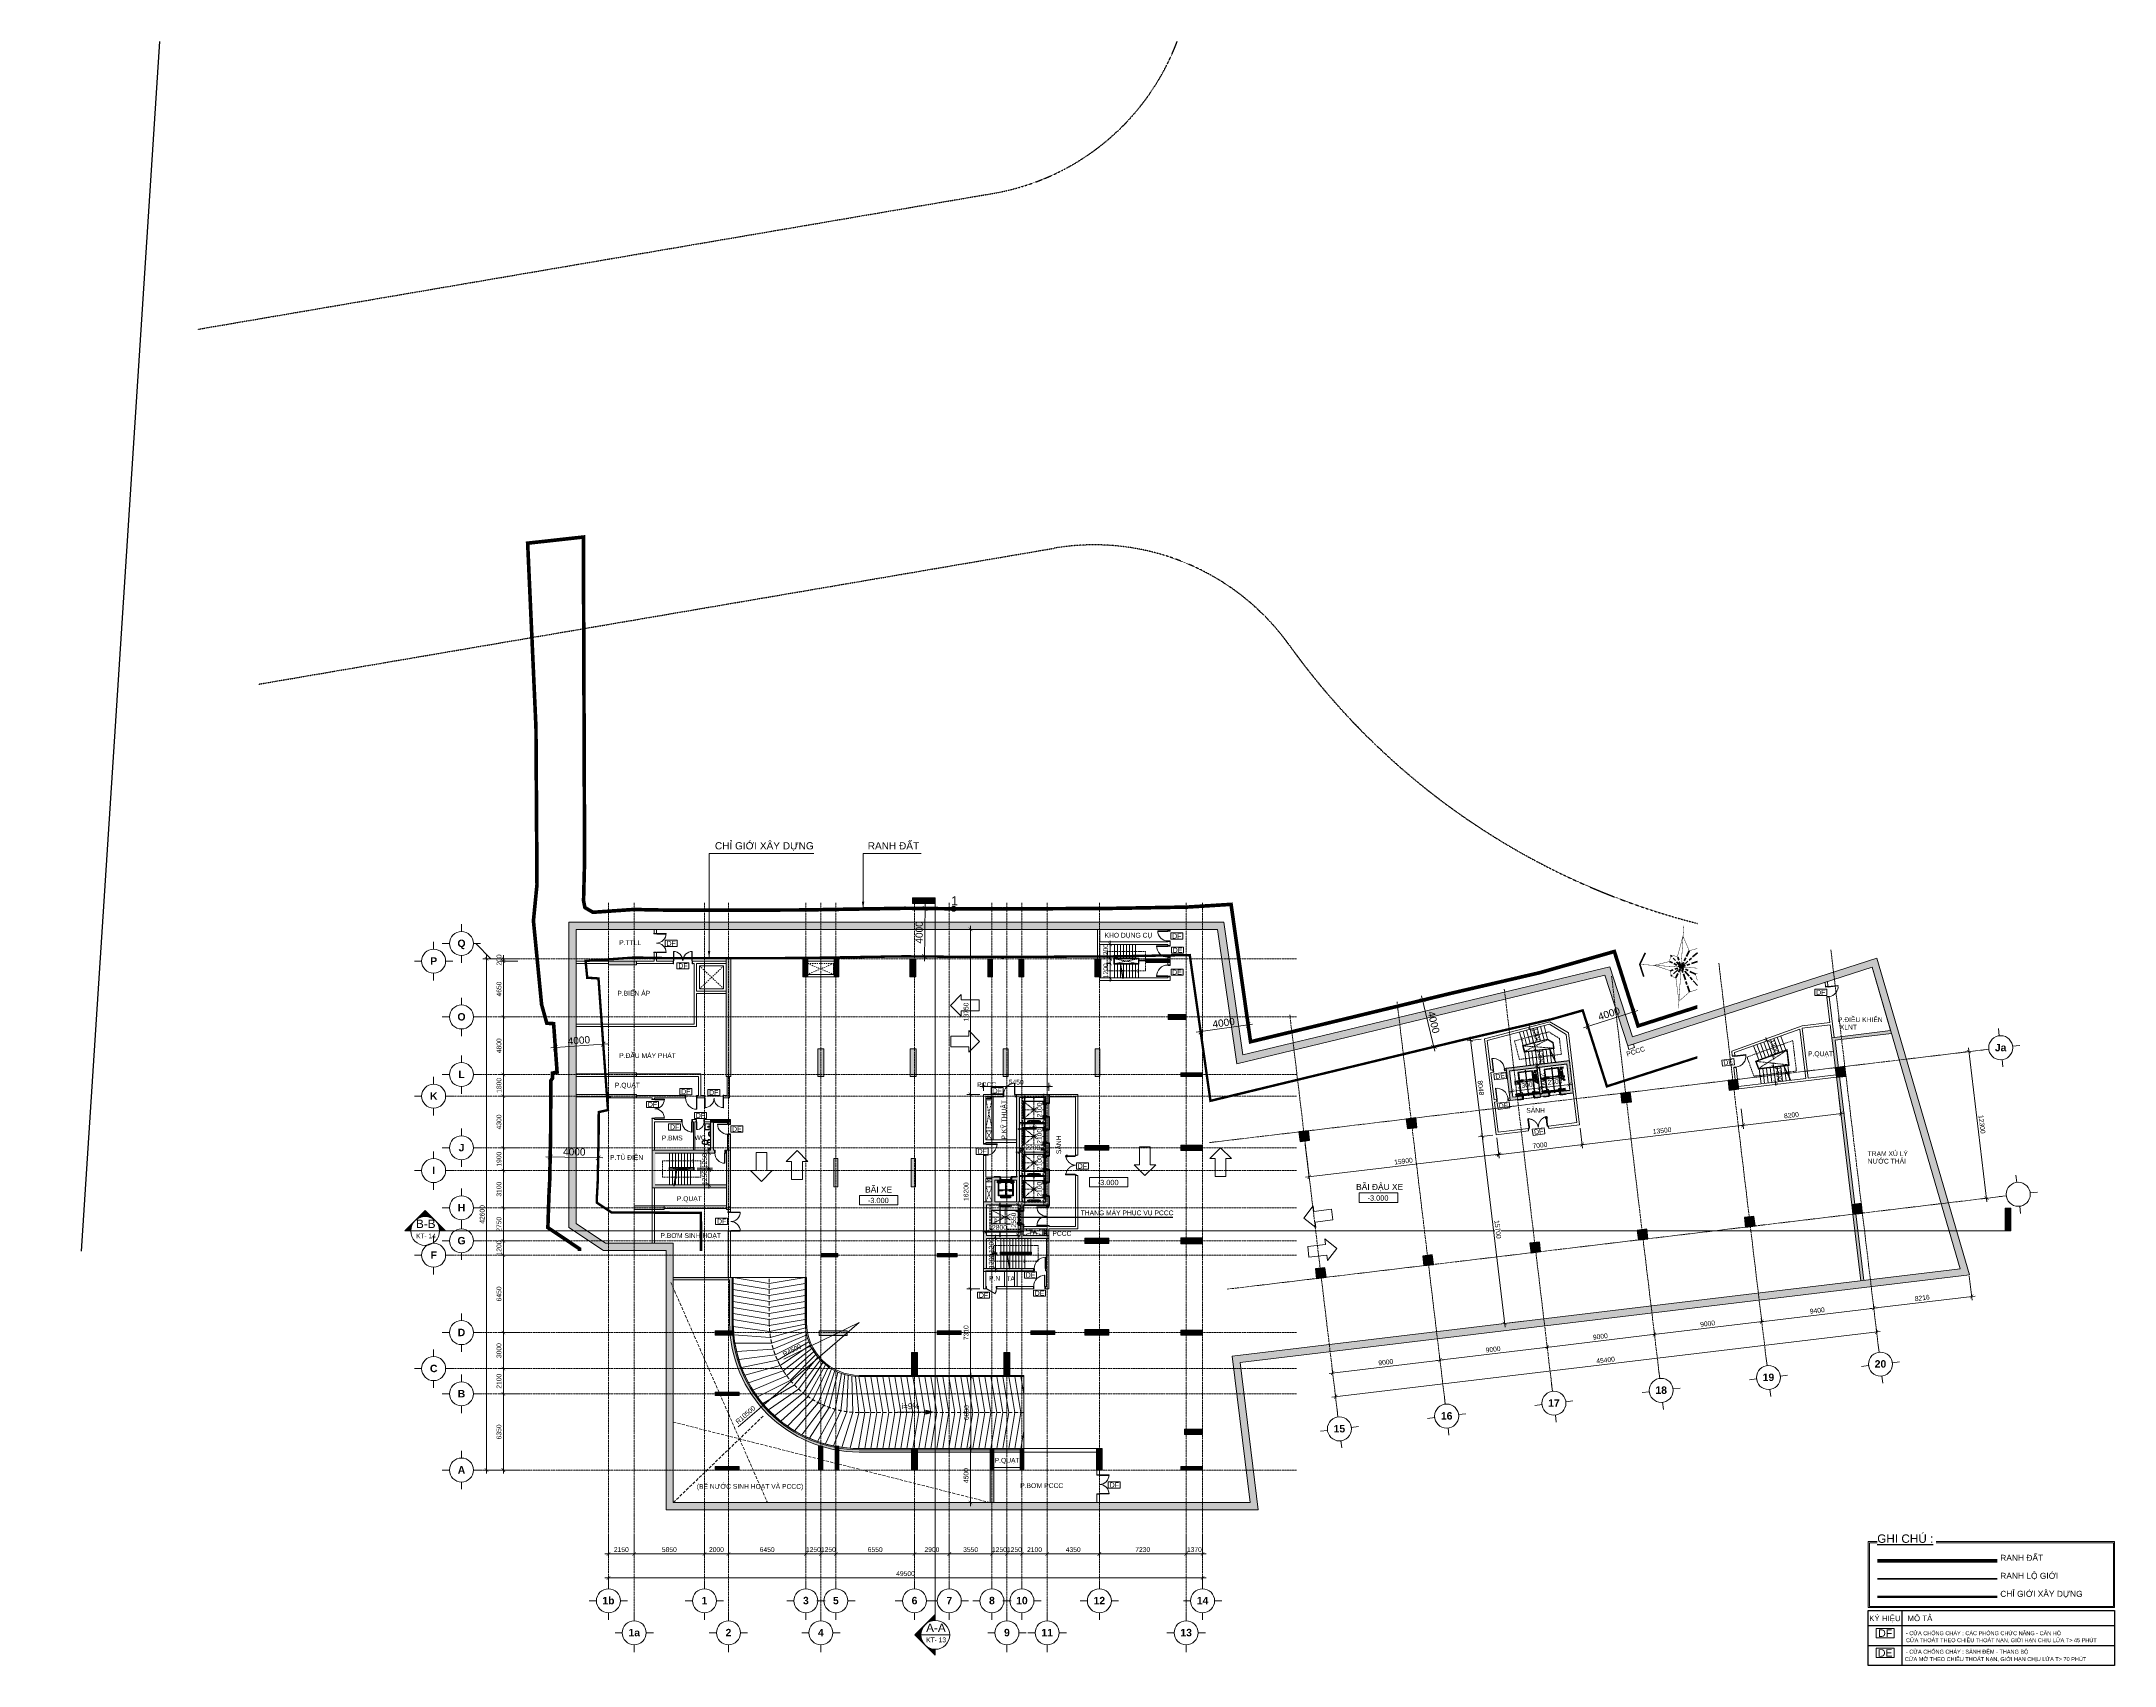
# Model space of a CAD drawing. Header units: millimetres. Extents: x -55733 to 116976, y -16290 to 119028.
import ezdxf
from ezdxf.enums import TextEntityAlignment as Align
from ezdxf.xclip import XClip

# ---------------------------------------------------------------- set-up
doc = ezdxf.new("R2010")
doc.units = ezdxf.units.MM
doc.header["$XCLIPFRAME"] = 0
for name, pattern in [('20180221 BF$0$2-2', [10, 5, -5]), ('20180221 BF$0$ACAD_ISO07W100', [3, 0, -3]), ('20180221 BF$0$b2$0$Kume - Key Plan Boundary', [16, 8, -2, 4, -2]), ('20180221 BF$0$b2$0$Kume - Setback', [13, 5, -2, 4, -2]), ('20180221 BF$0$HIDDEN', [0.375, 0.25, -0.125]), ('CENTERX2', [4, 2.5, -0.5, 0.5, -0.5]), ('Dash', [6.35, 3.175, -3.175]), ('Grid Line', [4.2, 3, -0.6, 0, -0.6]), ('HIDDEN', [0.375, 0.25, -0.125]), ('HIDDEN2', [4.7625, 3.175, -1.5875]), ('HIDDENX2', [0.75, 0.5, -0.25]), ('PHANTOM', [63.5, 31.75, -6.35, 6.35, -6.35, 6.35, -6.35])]:
    doc.linetypes.add(name, pattern=pattern)
doc.layers.get('Defpoints').update_dxf_attribs({"color": 230})
for name, color, linetype in [('10', 1, 'Continuous'), ('20180221 BF$0$22', 7, 'Continuous'), ('20180221 BF$0$23', 7, 'Continuous'), ('20180221 BF$0$31', 7, 'Continuous'), ('20180221 BF$0$54', 7, 'Continuous'), ('20180221 BF$0$57', 7, 'Continuous'), ('20180221 BF$0$GHICHU', 7, 'Continuous'), ('20180221 BF$0$luoi', 5, 'Continuous'), ('20180221 BF$0$RANHDAT', 3, 'Continuous'), ('20180221 BF$0$sohieu_diem', 2, 'Continuous'), ('CGXD', 5, 'HIDDEN2'), ('Core - tb$0$CT3 MBT 11-31$0$Nqh-ME-01', 8, 'Continuous'), ('RD-AB', 4, 'PHANTOM'), ('RLG', 2, 'FENCELINE1')]:
    doc.layers.add(name, color=color, linetype=linetype)
for name, color, linetype, lineweight in [('20180221 BF$0$b2$0$C-_SITEBNRY_E', 1, '20180221 BF$0$b2$0$Kume - Key Plan Boundary', 100), ('20180221 BF$0$QHH ÐỀ XUẤT ÐIỀU CHỈNH', 5, '20180221 BF$0$HIDDEN', 30), ('A-DETL', 83, 'Continuous', 5), ('A-DETL-GENF', 31, 'Continuous', 5), ('A-DETL-GENF-HDLN', 161, 'Dash', 5), ('A-DETL-THIN', 151, 'Continuous', 5), ('CHU', 181, 'Continuous', 5), ('Core - tb$0$A.Wall', 2, 'Continuous', 25), ('CUA', 31, 'Continuous', 9), ('DIM', 1, 'Continuous', 5), ('G-ANNO-DIMS', 111, 'Continuous', 5), ('G-ANNO-SYMB', 111, 'Continuous', 5), ('GRA', 211, 'Continuous', 9), ('HATCH', 9, 'Continuous', 9), ('HATCH-1', 8, 'Continuous', 5), ('HATCH-TUONG', 152, 'Continuous', 15), ('KH', 6, 'Continuous', 5), ('KI-HIEU-1', 151, 'Continuous', 9), ('LAT-GACH', 140, 'Continuous', 13), ('NET THAY 2', 55, 'Continuous', 5), ('NET-CAT', 3, 'Continuous', 15), ('NET-THAY', 2, 'Continuous', 9), ('NET-THAY-2', 55, 'Continuous', 13), ('THIET BI', 44, 'Continuous', 5), ('THIET-BI', 44, 'Continuous', 5), ('THIET-BI-1', 26, 'Continuous', 5), ('TRUC', 225, 'Continuous', 5), ('X-COT HAM$0$LC.HA', 8, 'Continuous', 9), ('Y-GHI CHU PCCC$0$Z-CT1-GHI CHU TT$0$CHU-1', 7, 'Continuous', 9), ('Y-GHI CHU PCCC$0$Z-CT1-GHI CHU TT$0$KI-HIEU', 6, 'Continuous', 13)]:
    doc.layers.add(name, color=color, linetype=linetype, lineweight=lineweight)
doc.styles.add('20180221 BF$0$VAPTIMN', font='VAPTIMB.TTF')
doc.styles.add('20180221 BF$0$VNAVON', font='VAVON.TTF')
doc.styles.add('Arial', font='arial_0.ttf', dxfattribs={"height": 476.25})
doc.styles.add('Arial_1', font='arial_0.ttf', dxfattribs={"height": 700})
doc.styles.add('Arial_2', font='arial_0.ttf', dxfattribs={"height": 400})
doc.styles.add('Arial_3', font='arial_0.ttf', dxfattribs={"height": 400})
doc.styles.add('Arial_4', font='arial_0.ttf', dxfattribs={"height": 500})
doc.styles.add('Arial_5', font='arial_0.ttf', dxfattribs={"height": 440})
doc.styles.add('Arial_B', font='arialbd_0.ttf', dxfattribs={"height": 619.047619})
doc.styles.add('hoistway plan', font='chhbg.shx', dxfattribs={"height": 45})
doc.styles.add('TA1', font='arial_0.ttf')
doc.styles.add('Y-GHI CHU PCCC$0$Arial', font='arial_0.ttf')
doc.styles.add('Y-GHI CHU PCCC$0$Z-CT1-GHI CHU TT$0$TA1', font='arial_0.ttf')
doc.linetypes.add('FENCELINE1', pattern='A,6.35,-2.54,[133,ltypeshp.shx,S=2.54,R=0,X=-2.54,Y=0],-2.54,25.4', length=36.83)
doc.dimstyles.new('D_100', dxfattribs={"dimtxt": 220, "dimasz": 150, "dimexe": 150, "dimexo": 150, "dimgap": 80, "dimtad": 1, "dimdec": 0, "dimzin": 9, "dimtxsty": 'TA1', "dimblk": 'ARCHTICK', "dimcen": 1, "dimdle": 150, "dimclrd": 256, "dimclre": 256, "dimclrt": 7, "dimadec": 0, "dimazin": 0, "dimtfac": 1, "dimtdec": 0, "dimtix": 1, "dimtmove": 1, "dimatfit": 3, "dimfxl": 0, "dimtolj": 1, "dimtzin": 0, "dimlwd": -1, "dimlwe": -1, "dimarcsym": 0})
doc.dimstyles.new('D_200_KTx2', dxfattribs={"dimtxt": 400, "dimasz": 300, "dimexe": 300, "dimexo": 300, "dimgap": 160, "dimtad": 1, "dimdec": 0, "dimzin": 9, "dimtxsty": 'TA1', "dimblk": 'ARCHTICK', "dimcen": 1, "dimdle": 300, "dimclrd": 256, "dimclre": 256, "dimclrt": 7, "dimadec": 0, "dimazin": 0, "dimtfac": 1, "dimtdec": 0, "dimtix": 1, "dimtmove": 1, "dimatfit": 3, "dimldrblk": 'ARCHTICK', "dimfxl": 0, "dimtolj": 1, "dimtzin": 0, "dimlwd": -1, "dimlwe": -1, "dimarcsym": 0})
doc.dimstyles.new('D_300_KTx3.0', dxfattribs={"dimtxt": 600, "dimasz": 375, "dimexe": 375, "dimexo": 375, "dimgap": 160, "dimtad": 1, "dimdec": 0, "dimzin": 9, "dimtxsty": 'TA1', "dimblk": 'ARCHTICK', "dimcen": 1, "dimdle": 375, "dimclrd": 256, "dimclre": 256, "dimclrt": 7, "dimadec": 0, "dimazin": 0, "dimtfac": 1, "dimtdec": 0, "dimtix": 1, "dimtmove": 1, "dimatfit": 3, "dimldrblk": 'ARCHTICK', "dimfxl": 0, "dimtolj": 1, "dimtzin": 0, "dimlwd": -1, "dimlwe": -1, "dimarcsym": 0})
doc.dimstyles.new('Diagonal_-_2_5mm_Arial', dxfattribs={"dimscale": 304.8, "dimtxt": 500, "dimasz": 1.968504, "dimexe": 1.574803, "dimexo": 0.984252, "dimgap": 1, "dimtad": 1, "dimdec": 0, "dimzin": 0, "dimdsep": 46, "dimtxsty": 'Arial_3', "dimblk1": 'OBLIQUE', "dimblk2": 'OBLIQUE', "dimsah": 1, "dimcen": 0.09, "dimdle": 1.574803, "dimclrt": 256, "dimazin": 0, "dimtfac": 1, "dimtdec": 0, "dimtix": 1, "dimtmove": 0, "dimatfit": 3, "dimfxl": 0, "dimtvp": 1, "dimtolj": 1, "dimtzin": 0, "dimarcsym": 0})
doc.dimstyles.new('hoistway plan', dxfattribs={"dimtxt": 45, "dimasz": 17, "dimexe": 15, "dimexo": 20, "dimgap": 25, "dimtad": 1, "dimdec": 0, "dimzin": 0, "dimdsep": 46, "dimtxsty": 'hoistway plan', "dimblk": 'DOT', "dimcen": 50, "dimclrd": 8, "dimclre": 8, "dimclrt": 3, "dimadec": 0, "dimazin": 0, "dimtfac": 1, "dimtdec": 0, "dimtmove": 1, "dimatfit": 3, "dimfxl": 0, "dimtolj": 1, "dimtzin": 0, "dimarcsym": 0})
pattern_1 = [(240.2551187, (156993.5025, 23388.0964), (5.42651964, -3.10086836), []), (330.2551187, (156993.5025, 23388.0964), (3.10086836, 5.42651964), [])]
pattern_2 = [(225, (281291.963, 17214.836), (4.41941738, -4.41941738), []), (315, (281291.963, 17214.836), (4.41941738, 4.41941738), [])]
pattern_3 = [(240.2551187, (159143.5025, 32363.0964), (5.42651964, -3.10086836), []), (330.2551187, (159143.5025, 32363.0964), (3.10086836, 5.42651964), [])]
pattern_4 = [(240.2551187, (159143.5025, 27963.0964), (5.42651964, -3.10086836), []), (330.2551187, (159143.5025, 27963.0964), (3.10086836, 5.42651964), [])]
pattern_5 = [(240.2551187, (159143.5025, 25763.0964), (5.42651964, -3.10086836), []), (330.2551187, (159143.5025, 25763.0964), (3.10086836, 5.42651964), [])]

# ---------------------------------------------------------------- blocks, each defined once
blk = doc.blocks.new('X-COT HAM$0$20180221 BF$0$Square - Concrete - 800-2072531-IDEA-1st Storey')
at = {"layer": 'X-COT HAM$0$LC.HA'}
blk.add_hatch(color=256, dxfattribs=at).paths.add_polyline_path([(-400, -400), (400, -400), (400, 400), (-400, 400)], flags=0)
at = {"lineweight": 25}
blk.add_lwpolyline([(-400, -400), (400, -400), (400, 400), (-400, 400)], close=True, dxfattribs=at)
blk = doc.blocks.new('ALC1807-ASCENT PLAZA-KET CAU_rvt-1-MẶT BẰNG HẦM 1')
at = {"layer": 'X-COT HAM$0$LC.HA'}
h = blk.add_hatch(color=256, dxfattribs=at)
h.dxf.hatch_style = 1
h.paths.add_polyline_path([(-6149, 42100), (-6149, 42400), (-8499, 42400), (-8499, 42100)])
h = blk.add_hatch(color=256, dxfattribs=at)
h.dxf.hatch_style = 1
h.paths.add_polyline_path([(1701, 42600), (1301, 42600), (1301, 32800), (1701, 32800)])
h = blk.add_hatch(color=256, dxfattribs=at)
h.dxf.hatch_style = 1
h.paths.add_polyline_path([(8101, 42600), (7701, 42600), (7701, 41100), (8101, 41100)])
h = blk.add_hatch(color=256, dxfattribs=at)
h.dxf.hatch_style = 1
h.paths.add_polyline_path([(10701, 42600), (10301, 42600), (10301, 41100), (10701, 41100)])
h = blk.add_hatch(color=256, dxfattribs=at)
h.dxf.hatch_style = 1
h.paths.add_polyline_path([(16625, 41100), (17125, 41100), (17125, 42600), (16625, 42600)])
h = blk.add_hatch(color=256, dxfattribs=at)
h.dxf.hatch_style = 1
h.paths.add_polyline_path([(23501, 42600), (23101, 42600), (23101, 41100), (23501, 41100)])
h = blk.add_hatch(color=256, dxfattribs=at)
h.dxf.hatch_style = 1
h.paths.add_polyline_path([(26101, 42600), (25701, 42600), (25701, 41100), (26101, 41100)])
h = blk.add_hatch(color=256, dxfattribs=at)
h.dxf.hatch_style = 1
h.paths.add_polyline_path([(32526, 42600), (32026, 42600), (32026, 41100), (32526, 41100)])
h = blk.add_hatch(color=256, dxfattribs=at)
h.dxf.hatch_style = 1
h.paths.add_polyline_path([(36301, 42600), (36301, 42300), (38301, 42300), (38301, 42600)])
h = blk.add_hatch(color=256, dxfattribs=at)
h.dxf.hatch_style = 1
h.paths.add_polyline_path([(38131, 37950), (38131, 37550), (39631, 37550), (39631, 37950)])
h = blk.add_hatch(color=256, dxfattribs=at)
h.dxf.hatch_style = 1
h.paths.add_polyline_path([(9451, 35100), (8951, 35100), (8951, 32800), (9451, 32800)])
h = blk.add_hatch(color=256, dxfattribs=at)
h.dxf.hatch_style = 1
h.paths.add_polyline_path([(17151, 35100), (16651, 35100), (16651, 32800), (17151, 32800)])
h = blk.add_hatch(color=256, dxfattribs=at)
h.dxf.hatch_style = 1
h.paths.add_polyline_path([(24801, 35100), (24401, 35100), (24401, 32800), (24801, 32800)])
h = blk.add_hatch(color=256, dxfattribs=at)
h.dxf.hatch_style = 1
h.paths.add_polyline_path([(32451, 35100), (32051, 35100), (32051, 32800), (32451, 32800)])
h = blk.add_hatch(color=256, dxfattribs=at)
h.dxf.hatch_style = 1
h.paths.add_polyline_path([(-6149, 32800), (-6149, 33100), (-8499, 33100), (-8499, 32800)])
h = blk.add_hatch(color=256, dxfattribs=at)
h.dxf.hatch_style = 1
h.paths.add_polyline_path([(39201, 33100), (39201, 32800), (41001, 32800), (41001, 33100)])
h = blk.add_hatch(color=256, dxfattribs=at)
h.dxf.hatch_style = 1
h.paths.add_polyline_path([(66575, 33246), (71341, 33817), (71602, 31633), (66836, 31062)], flags=16)
h.paths.add_polyline_path([(69845, 31170), (69815, 31419), (70808, 31537), (70838, 31289), (71880, 31414), (71559, 34095), (66297, 33465), (66618, 30784), (67660, 30909), (67631, 31157), (68624, 31276), (68653, 31028)])
h = blk.add_hatch(color=256, dxfattribs=at)
h.dxf.hatch_style = 1
h.paths.add_polyline_path([(-6149, 31000), (-6149, 31300), (-8499, 31300), (-8499, 31000)])
h = blk.add_hatch(color=256, dxfattribs=at)
h.dxf.hatch_style = 1
h.paths.add_polyline_path([(1326, 21700), (1676, 21700), (1676, 26650), (1326, 26650)])
h = blk.add_hatch(color=256, dxfattribs=at)
h.dxf.hatch_style = 1
h.paths.add_polyline_path([(10626, 25950), (10276, 25950), (10276, 23600), (10626, 23600)])
h = blk.add_hatch(color=256, dxfattribs=at)
h.dxf.hatch_style = 1
h.paths.add_polyline_path([(17076, 25950), (16726, 25950), (16726, 23600), (17076, 23600)])
h = blk.add_hatch(color=256, dxfattribs=at)
h.dxf.hatch_style = 1
h.paths.add_polyline_path([(31201, 27050), (31201, 26650), (33201, 26650), (33201, 27050)])
h = blk.add_hatch(color=256, dxfattribs=at)
h.dxf.hatch_style = 1
h.paths.add_polyline_path([(39200, 27075), (39200, 26625), (41000, 26625), (41000, 27075)])
h = blk.add_hatch(color=256, dxfattribs=at)
h.dxf.hatch_style = 1
h.paths.add_polyline_path([(-3849, 21700), (-3849, 22000), (-6349, 22000), (-6349, 21700)])
h = blk.add_hatch(color=256, dxfattribs=at)
h.dxf.hatch_style = 1
h.paths.add_polyline_path([(31201, 19325), (31201, 18875), (33201, 18875), (33201, 19325)])
h = blk.add_hatch(color=256, dxfattribs=at)
h.dxf.hatch_style = 1
h.paths.add_polyline_path([(39200, 19350), (39200, 18850), (41000, 18850), (41000, 19350)])
h = blk.add_hatch(color=256, dxfattribs=at)
h.dxf.hatch_style = 1
h.paths.add_polyline_path([(10601, 17750), (10601, 18050), (9201, 18050), (9201, 17750)])
h = blk.add_hatch(color=256, dxfattribs=at)
h.dxf.hatch_style = 1
h.paths.add_polyline_path([(20551, 17750), (20551, 18050), (18901, 18050), (18901, 17750)])
h = blk.add_hatch(color=256, dxfattribs=at)
h.dxf.hatch_style = 1
h.paths.add_polyline_path([(1951, 11250), (1951, 11600), (401, 11600), (401, 11250)])
h = blk.add_hatch(color=256, dxfattribs=at)
h.dxf.hatch_style = 1
h.paths.add_polyline_path([(9051, 11600), (9051, 11200), (11401, 11200), (11401, 11600)])
h = blk.add_hatch(color=256, dxfattribs=at)
h.dxf.hatch_style = 1
h.paths.add_polyline_path([(20901, 11300), (20901, 11600), (18901, 11600), (18901, 11300)])
h = blk.add_hatch(color=256, dxfattribs=at)
h.dxf.hatch_style = 1
h.paths.add_polyline_path([(28701, 11300), (28701, 11600), (26701, 11600), (26701, 11300)])
h = blk.add_hatch(color=256, dxfattribs=at)
h.dxf.hatch_style = 1
h.paths.add_polyline_path([(31201, 11700), (31201, 11250), (33201, 11250), (33201, 11700)])
h = blk.add_hatch(color=256, dxfattribs=at)
h.dxf.hatch_style = 1
h.paths.add_polyline_path([(39201, 11650), (39201, 11250), (41001, 11250), (41001, 11650)])
h = blk.add_hatch(color=256, dxfattribs=at)
h.dxf.hatch_style = 1
h.paths.add_polyline_path([(17251, 9800), (16751, 9800), (16751, 7800), (17251, 7800)])
h = blk.add_hatch(color=256, dxfattribs=at)
h.dxf.hatch_style = 1
h.paths.add_polyline_path([(24951, 9800), (24451, 9800), (24451, 7800), (24951, 7800)])
h = blk.add_hatch(color=256, dxfattribs=at)
h.dxf.hatch_style = 1
h.paths.add_polyline_path([(2401, 6200), (2401, 6500), (401, 6500), (401, 6200)])
h = blk.add_hatch(color=256, dxfattribs=at)
h.dxf.hatch_style = 1
h.paths.add_polyline_path([(9351, 2000), (9001, 2000), (9001, 0), (9351, 0)])
h = blk.add_hatch(color=256, dxfattribs=at)
h.dxf.hatch_style = 1
h.paths.add_polyline_path([(10701, 2000), (10401, 2000), (10401, 0), (10701, 0)])
h = blk.add_hatch(color=256, dxfattribs=at)
h.dxf.hatch_style = 1
h.paths.add_polyline_path([(17249, 1800), (16749, 1800), (16749, 0), (17249, 0)])
h = blk.add_hatch(color=256, dxfattribs=at)
h.dxf.hatch_style = 1
h.paths.add_polyline_path([(23601, 1800), (23301, 1800), (23301, 0), (23601, 0)])
h = blk.add_hatch(color=256, dxfattribs=at)
h.dxf.hatch_style = 1
h.paths.add_polyline_path([(26101, 1800), (25801, 1800), (25801, 0), (26101, 0)])
h = blk.add_hatch(color=256, dxfattribs=at)
h.dxf.hatch_style = 1
h.paths.add_polyline_path([(32626, 1800), (32176, 1800), (32176, 0), (32626, 0)])
h = blk.add_hatch(color=256, dxfattribs=at)
h.dxf.hatch_style = 1
h.paths.add_polyline_path([(41001, 2950), (41001, 3400), (39501, 3400), (39501, 2950)])
h = blk.add_hatch(color=256, dxfattribs=at)
h.dxf.hatch_style = 1
h.paths.add_polyline_path([(2401, 0), (2401, 300), (401, 300), (401, 0)])
h = blk.add_hatch(color=256, dxfattribs=at)
h.dxf.hatch_style = 1
h.paths.add_polyline_path([(41001, 0), (41001, 300), (39201, 300), (39201, 0)])
for p, q in [((67660, 30909), (67631, 31157)), ((68653, 31028), (68624, 31276)), ((69845, 31170), (69815, 31419)), ((70838, 31289), (70808, 31537))]:
    blk.add_line(p, q)
at = {"ltscale": 1000}
for points in [[(-6149, 42100), (-6149, 42400), (-8499, 42400), (-8499, 42100)], [(1701, 42600), (1301, 42600), (1301, 32800), (1701, 32800)], [(10701, 42600), (10301, 42600), (10301, 41100), (10701, 41100)], [(16625, 41100), (17125, 41100), (17125, 42600), (16625, 42600)], [(32526, 42600), (32026, 42600), (32026, 41100), (32526, 41100)], [(36301, 42600), (36301, 42300), (38301, 42300), (38301, 42600)], [(38131, 37950), (38131, 37550), (39631, 37550), (39631, 37950)], [(32451, 35100), (32051, 35100), (32051, 32800), (32451, 32800)], [(39201, 33100), (39201, 32800), (41001, 32800), (41001, 33100)], [(1326, 21700), (1676, 21700), (1676, 26650), (1326, 26650)], [(31201, 27050), (31201, 26650), (33201, 26650), (33201, 27050)], [(39200, 27075), (39200, 26625), (41000, 26625), (41000, 27075)], [(-3849, 21700), (-3849, 22000), (-6349, 22000), (-6349, 21700)], [(31201, 19325), (31201, 18875), (33201, 18875), (33201, 19325)], [(39200, 19350), (39200, 18850), (41000, 18850), (41000, 19350)], [(10601, 17750), (10601, 18050), (9201, 18050), (9201, 17750)], [(20551, 17750), (20551, 18050), (18901, 18050), (18901, 17750)], [(1951, 11250), (1951, 11600), (401, 11600), (401, 11250)], [(9051, 11600), (9051, 11200), (11401, 11200), (11401, 11600)], [(20901, 11300), (20901, 11600), (18901, 11600), (18901, 11300)], [(28701, 11300), (28701, 11600), (26701, 11600), (26701, 11300)], [(31201, 11700), (31201, 11250), (33201, 11250), (33201, 11700)], [(39201, 11650), (39201, 11250), (41001, 11250), (41001, 11650)], [(17251, 9800), (16751, 9800), (16751, 7800), (17251, 7800)], [(2401, 6200), (2401, 6500), (401, 6500), (401, 6200)], [(9351, 2000), (9001, 2000), (9001, 0), (9351, 0)], [(10701, 2000), (10401, 2000), (10401, 0), (10701, 0)], [(32626, 1800), (32176, 1800), (32176, 0), (32626, 0)], [(41001, 2950), (41001, 3400), (39501, 3400), (39501, 2950)], [(2401, 0), (2401, 300), (401, 300), (401, 0)], [(41001, 0), (41001, 300), (39201, 300), (39201, 0)]]:
    blk.add_lwpolyline(points, close=True, dxfattribs=at)
at = {"ltscale": 1000, "elevation": 0}
for points in [[(8101, 42600), (7701, 42600), (7701, 41100), (8101, 41100)], [(23501, 42600), (23101, 42600), (23101, 41100), (23501, 41100)], [(26101, 42600), (25701, 42600), (25701, 41100), (26101, 41100)], [(9451, 35100), (8951, 35100), (8951, 32800), (9451, 32800)], [(17151, 35100), (16651, 35100), (16651, 32800), (17151, 32800)], [(24801, 35100), (24401, 35100), (24401, 32800), (24801, 32800)], [(-6149, 32800), (-6149, 33100), (-8499, 33100), (-8499, 32800)], [(-6149, 31000), (-6149, 31300), (-8499, 31300), (-8499, 31000)], [(10626, 25950), (10276, 25950), (10276, 23600), (10626, 23600)], [(17076, 25950), (16726, 25950), (16726, 23600), (17076, 23600)], [(24951, 9800), (24451, 9800), (24451, 7800), (24951, 7800)], [(17249, 1800), (16749, 1800), (16749, 0), (17249, 0)], [(23601, 1800), (23301, 1800), (23301, 0), (23601, 0)], [(26101, 1800), (25801, 1800), (25801, 0), (26101, 0)]]:
    blk.add_lwpolyline(points, close=True, dxfattribs=at)
for points in [[(66297, 33465), (71559, 34095), (71880, 31414), (70838, 31289)], [(67660, 30909), (66618, 30784), (66297, 33465)], [(67631, 31157), (66836, 31062), (66575, 33246), (71341, 33817), (71602, 31633), (70808, 31537)], [(69815, 31419), (68624, 31276)], [(69845, 31170), (68653, 31028)]]:
    blk.add_lwpolyline(points)
for p, rotation in [((94158, 33174), 186.830649259234), ((76285, 31035), 186.830649259234), ((85221, 32106), 186.830649259234), ((49477, 27824), 186.830649259234), ((58413, 28895), 186.830649259234), ((86589, 20687), 276.8306492592338), ((95525, 21756), 276.8306492592338), ((77653, 19617), 186.830649259234), ((59781, 17476), 186.830649259234), ((68717, 18547), 186.830649259234), ((50844, 16406), 186.830649259234)]:
    blk.add_blockref('X-COT HAM$0$20180221 BF$0$Square - Concrete - 800-2072531-IDEA-1st Storey', p, dxfattribs=dict(rotation=rotation))
blk = doc.blocks.new('CUA 1 CANH MO - 2 - Type 1-1152419-MẶT BẰNG HẦM 1')
at = {"layer": 'CUA', "lineweight": 5}
for p, q in [((-349, 123), (-299, 123)), ((-299, 123), (-299, -86)), ((501, 123), (551, 123)), ((501, -86), (501, 123)), ((-319, -127), (-349, -127)), ((-319, -86), (-319, -127)), ((-299, -86), (-319, -86)), ((521, -86), (501, -86)), ((521, -127), (521, -86)), ((551, -127), (521, -127))]:
    blk.add_line(p, q, dxfattribs=at)
at = {"layer": 'CUA'}
for p, q in [((-278, -127), (-318, -127)), ((-318, -127), (-318, -965)), ((-318, -965), (-278, -965)), ((-278, -965), (-278, -127))]:
    blk.add_line(p, q, dxfattribs=at)
at = {"layer": 'CUA', "lineweight": 5}
blk.add_arc((-318, -127), 838, 270, 0.5, dxfattribs=at)
blk = doc.blocks.new('CUA 2 CANH MO KHUNG NHOM - 1 - Type 1-1152387-MẶT BẰNG HẦM 1')
at = {"layer": 'CUA', "lineweight": 5}
for p, q in [((-689, 122), (-709, 122)), ((-709, 122), (-709, 102)), ((-689, 81), (-689, 122)), ((-669, 81), (-689, 81)), ((-669, -118), (-669, 81)), ((891, 81), (871, 81)), ((871, 81), (871, -118)), ((911, 122), (891, 122)), ((891, 122), (891, 81)), ((911, 102), (911, 122)), ((-709, -98), (-709, -118)), ((-709, -118), (-669, -118)), ((871, -118), (911, -118)), ((911, -118), (911, -98))]:
    blk.add_line(p, q, dxfattribs=at)
at = {"layer": 'CUA'}
for p, q in [((-688, 911), (-648, 911)), ((-688, 122), (-688, 911)), ((-648, 122), (-688, 122)), ((-648, 911), (-648, 122)), ((850, 911), (850, 122)), ((890, 911), (850, 911)), ((850, 122), (890, 122)), ((890, 122), (890, 911))]:
    blk.add_line(p, q, dxfattribs=at)
at = {"layer": 'CUA', "lineweight": 5}
for centre, start, end in [((-688, 122), 359.5, 90), ((890, 122), 90, 180.5)]:
    blk.add_arc(centre, 788, start, end, dxfattribs=at)
blk = doc.blocks.new('CUA 1 CANH MO - 2 - Type 700-1152424-MẶT BẰNG HẦM 1')
at = {"layer": 'CUA', "lineweight": 5}
for p, q in [((-249, 98), (-199, 98)), ((-199, 98), (-199, -61)), ((401, 98), (451, 98)), ((401, -61), (401, 98)), ((-219, -102), (-249, -102)), ((-219, -61), (-219, -102)), ((-199, -61), (-219, -61)), ((421, -61), (401, -61)), ((421, -102), (421, -61)), ((451, -102), (421, -102))]:
    blk.add_line(p, q, dxfattribs=at)
at = {"layer": 'CUA'}
for p, q in [((-178, -102), (-218, -102)), ((-218, -102), (-218, -740)), ((-218, -740), (-178, -740)), ((-178, -740), (-178, -102))]:
    blk.add_line(p, q, dxfattribs=at)
at = {"layer": 'CUA', "lineweight": 5}
blk.add_arc((-218, -102), 638, 270, 0.5, dxfattribs=at)
blk = doc.blocks.new('CUA 1 CANH MO - 2 - Type 1-1152417-MẶT BẰNG HẦM 1')
at = {"layer": 'CUA', "lineweight": 5}
for p, q in [((-319, 102), (-349, 102)), ((-319, 61), (-319, 102)), ((-299, 61), (-319, 61)), ((-299, -98), (-299, 61)), ((521, 61), (501, 61)), ((501, 61), (501, -98)), ((551, 102), (521, 102)), ((521, 102), (521, 61)), ((-349, -98), (-299, -98)), ((501, -98), (551, -98))]:
    blk.add_line(p, q, dxfattribs=at)
at = {"layer": 'CUA'}
for p, q in [((-318, 940), (-278, 940)), ((-318, 102), (-318, 940)), ((-278, 102), (-318, 102)), ((-278, 940), (-278, 102))]:
    blk.add_line(p, q, dxfattribs=at)
at = {"layer": 'CUA', "lineweight": 5}
blk.add_arc((-318, 102), 838, 359.5, 90, dxfattribs=at)
blk = doc.blocks.new('CUA 1 CANH MO - 2 - Type 1000-1152409-MẶT BẰNG HẦM 1')
at = {"layer": 'CUA', "lineweight": 5}
for p, q in [((-399, 98), (-349, 98)), ((-349, 98), (-349, -61)), ((551, 98), (601, 98)), ((551, -61), (551, 98)), ((-369, -102), (-399, -102)), ((-369, -61), (-369, -102)), ((-349, -61), (-369, -61)), ((571, -61), (551, -61)), ((571, -102), (571, -61)), ((601, -102), (571, -102))]:
    blk.add_line(p, q, dxfattribs=at)
at = {"layer": 'CUA'}
for p, q in [((-328, -102), (-368, -102)), ((-368, -102), (-368, -1040)), ((-368, -1040), (-328, -1040)), ((-328, -1040), (-328, -102))]:
    blk.add_line(p, q, dxfattribs=at)
at = {"layer": 'CUA', "lineweight": 5}
blk.add_arc((-368, -102), 938, 270, 0.5, dxfattribs=at)
blk = doc.blocks.new('CUA 1 CANH MO - 2 - Type 1-1152400-MẶT BẰNG HẦM 1')
at = {"layer": 'CUA', "lineweight": 5}
for p, q in [((-349, 98), (-299, 98)), ((-299, 98), (-299, -61)), ((501, 98), (551, 98)), ((501, -61), (501, 98)), ((-319, -102), (-349, -102)), ((-319, -61), (-319, -102)), ((-299, -61), (-319, -61)), ((521, -61), (501, -61)), ((521, -102), (521, -61)), ((551, -102), (521, -102))]:
    blk.add_line(p, q, dxfattribs=at)
at = {"layer": 'CUA'}
for p, q in [((-298, -68), (-318, -102)), ((-318, -102), (408, -521)), ((428, -487), (-298, -68)), ((408, -521), (428, -487))]:
    blk.add_line(p, q, dxfattribs=at)
at = {"layer": 'CUA', "lineweight": 5}
blk.add_arc((-318, -102), 838, 330, 0.5, dxfattribs=at)
blk = doc.blocks.new('CUA 1 CANH MO - 2 - Type 1000-1152411-MẶT BẰNG HẦM 1')
at = {"layer": 'CUA', "lineweight": 5}
for p, q in [((-369, 102), (-399, 102)), ((-369, 61), (-369, 102)), ((-349, 61), (-369, 61)), ((-349, -98), (-349, 61)), ((571, 61), (551, 61)), ((551, 61), (551, -98)), ((601, 102), (571, 102)), ((571, 102), (571, 61)), ((-399, -98), (-349, -98)), ((551, -98), (601, -98))]:
    blk.add_line(p, q, dxfattribs=at)
at = {"layer": 'CUA'}
for p, q in [((-368, 1040), (-328, 1040)), ((-368, 102), (-368, 1040)), ((-328, 102), (-368, 102)), ((-328, 1040), (-328, 102))]:
    blk.add_line(p, q, dxfattribs=at)
at = {"layer": 'CUA', "lineweight": 5}
blk.add_arc((-368, 102), 938, 359.5, 90, dxfattribs=at)
blk = doc.blocks.new('X-XI1 - X-XI-1381924-MẶT BẰNG HẦM 1')
at = {"layer": 'THIET-BI'}
for p, q in [((195, 0), (195, -186)), ((215, -2), (204, 0)), ((-231, -17), (-233, -33)), ((-233, -29), (-233, -158)), ((-233, -29), (-233, -158)), ((-233, -33), (-233, -45)), ((-233, -45), (-233, -158)), ((-233, -158), (-233, -162)), ((-233, -162), (-231, -169)), ((-228, -12), (-231, -17)), ((-231, -169), (-228, -174)), ((-222, -6), (-228, -12)), ((-228, -174), (-224, -179)), ((-224, -179), (-217, -184)), ((-212, -1), (-222, -6)), ((-217, -184), (-209, -186)), ((-204, 0), (-212, -1)), ((-209, -186), (-202, -188)), ((-202, -188), (-192, -190)), ((-195, 0), (-195, -186)), ((-192, -190), (-184, -191)), ((-184, -191), (-168, -194)), ((-171, -365), (-173, -383)), ((-173, -383), (-173, -402)), ((-173, -402), (-173, -436)), ((-173, -436), (-173, -446)), ((-173, -446), (-170, -475)), ((-169, -349), (-171, -365)), ((-170, -475), (-166, -495)), ((-165, -322), (-169, -349)), ((-168, -194), (-150, -197)), ((-144, -197), (-167, -335)), ((-144, -197), (-167, -335)), ((-166, -495), (-161, -521)), ((-162, -304), (-165, -322)), ((-158, -281), (-162, -304)), ((-161, -521), (-151, -556)), ((-155, -266), (-158, -281)), ((-148, -221), (-155, -266)), ((-151, -556), (-144, -587)), ((-150, -197), (-144, -197)), ((-144, -197), (-148, -221)), ((-144, -587), (-132, -613)), ((-132, -613), (-122, -629)), ((-128, -250), (128, -250)), ((-128, -268), (-128, -250)), ((-9, -268), (-128, -268)), ((-122, -629), (-100, -654)), ((-100, -654), (-88, -665)), ((-88, -665), (-70, -677)), ((-77, -214), (-66, -214)), ((-77, -245), (-77, -214)), ((-66, -245), (-77, -245)), ((-70, -677), (-50, -687)), ((-66, -214), (-66, -245)), ((-50, -687), (-20, -697)), ((-20, -697), (0, -700)), ((128, -268), (-9, -268)), ((0, -9), (0, -170)), ((0, -700), (35, -693)), ((0, -700), (0, -703)), ((0, -712), (0, -700)), ((0, -700), (0, -710)), ((0, -703), (0, -716)), ((0, -710), (0, -717)), ((0, -717), (0, -712)), ((0, -717), (0, -717)), ((35, -693), (61, -682)), ((61, -682), (86, -666)), ((64, -214), (64, -245)), ((74, -214), (64, -214)), ((64, -245), (74, -245)), ((74, -245), (74, -214)), ((86, -666), (100, -654)), ((100, -654), (114, -639)), ((114, -639), (132, -613)), ((128, -250), (128, -268)), ((132, -613), (145, -581)), ((144, -197), (213, -186)), ((167, -335), (144, -197)), ((167, -335), (144, -197)), ((147, -216), (144, -197)), ((145, -581), (151, -556)), ((152, -245), (147, -216)), ((151, -556), (155, -544)), ((157, -278), (152, -245)), ((155, -544), (162, -518)), ((162, -305), (157, -278)), ((167, -335), (162, -305)), ((162, -518), (165, -502)), ((165, -502), (173, -446)), ((172, -371), (167, -335)), ((173, -396), (172, -371)), ((173, -426), (173, -396)), ((173, -446), (173, -426)), ((213, -186), (221, -182)), ((219, -4), (215, -2)), ((225, -8), (219, -4)), ((221, -182), (226, -176)), ((228, -12), (225, -8)), ((226, -176), (232, -167)), ((232, -19), (228, -12)), ((233, -29), (232, -19)), ((232, -167), (233, -158)), ((233, -158), (233, -29)), ((233, -158), (233, -29)), ((233, -158), (233, -29))]:
    blk.add_line(p, q, dxfattribs=at)
for centre, radius, start, end in [((204, -29), 29, 360, 90), ((204, -29), 29, 0, 90), ((-204, -29), 29, 90, 180), ((-204, -29), 29, 90, 180), ((-204, -158), 29, 180, 259.85987), ((-204, -158), 29, 180, 259.85987), ((18, 960), 1169, 258.77622, 262.03475), ((18, 960), 1169, 258.77622, 262.03475), ((287, -414), 461, 170.09406, 197.88556), ((287, -414), 461, 170.09406, 197.88556), ((18, -530), 172, 188.82666, 263.90979), ((18, -530), 172, 188.82666, 263.90979), ((18, 960), 1169, 262.14467, 269.16333), ((-18, -530), 172, 276.09021, 351.17334), ((-18, -530), 172, 276.09021, 351.17334), ((-16, 958), 1166, 270.83748, 277.76826), ((-18, 960), 1169, 277.96525, 281.22378), ((-18, 960), 1169, 277.96525, 281.22378), ((-287, -414), 461, 342.11444, 9.90594), ((-287, -414), 461, 342.11444, 9.90594), ((204, -158), 29, 280.14013, 360), ((204, -158), 29, 280.14013, 0)]:
    blk.add_arc(centre, radius, start, end, dxfattribs=at)
for points in [[(-128, -268), (-143, -316), (-152, -365), (-160, -442), (-151, -517), (-130, -585), (-94, -652), (-37, -689), (-3, -689), (0, -689)], [(128, -268), (143, -316), (152, -365), (160, -442), (151, -517), (130, -585), (94, -652), (37, -689), (3, -689), (0, -689)]]:
    blk.add_open_spline(points, degree=3, knots=[12.7243788, 12.7243788, 12.7243788, 12.7243788, 75.0964592, 151.9127549, 228.7009799, 282.5015339, 351.0340786, 439.4928799, 447.51098, 447.51098, 447.51098, 447.51098], dxfattribs=at)
blk = doc.blocks.new('X-LA - X-LA-1231494-MẶT BẰNG HẦM 1')
at = {"layer": 'THIET-BI'}
for p, q in [((-250, 0), (-250, -445)), ((-250, 0), (-250, -445)), ((250, -445), (250, 0)), ((250, -445), (250, 0)), ((-250, -445), (250, -445)), ((-250, -445), (250, -445)), ((-235, -129), (-235, -420)), ((-13, -119), (-225, -119)), ((-225, -430), (225, -430)), ((-13, -61), (-13, -183)), ((-5, -65), (-5, -145)), ((-5, -145), (5, -145)), ((5, -145), (5, -65)), ((12, -183), (12, -62)), ((225, -119), (12, -119)), ((235, -420), (235, -129))]:
    blk.add_line(p, q, dxfattribs=at)
blk.add_circle((0, -45), 20.8, dxfattribs=at)
for centre, radius, start, end in [((-225, -129), 10, 90, 180), ((-225, -420), 10, 180, 270), ((0, -203), 32, 113.4242, 67.44806), ((0, -183), 12.5, 180, 360), ((225, -129), 10, 0, 90), ((225, -420), 10, 270, 0)]:
    blk.add_arc(centre, radius, start, end, dxfattribs=at)
blk = doc.blocks.new('M_Urinal-2D - M_Urinal-2D-1736627-MẶT BẰNG HẦM 1')
at = {"layer": 'THIET-BI'}
for p, q in [((-287, 125), (-287, 227)), ((-287, 227), (-261, 227)), ((-261, 227), (-261, 125)), ((43, 176), (-261, 176)), ((-261, 176), (-261, 125)), ((69, 227), (43, 227)), ((43, 227), (43, 125)), ((43, 125), (43, 176)), ((69, 125), (69, 227))]:
    blk.add_line(p, q, dxfattribs=at)
blk.add_arc((-109, 86), 207, 42.64926, 137.35074, dxfattribs=at)
blk = doc.blocks.new('CUA 1 CANH MO - 1 - Type 1000-1271688-MẶT BẰNG HẦM 1')
at = {"layer": 'CUA', "lineweight": 5}
for p, q in [((-369, 102), (-399, 102)), ((-369, 61), (-369, 102)), ((-349, 61), (-369, 61)), ((-349, -98), (-349, 61)), ((571, 61), (551, 61)), ((551, 61), (551, -98)), ((601, 102), (571, 102)), ((571, 102), (571, 61)), ((-399, -98), (-349, -98)), ((551, -98), (601, -98))]:
    blk.add_line(p, q, dxfattribs=at)
at = {"layer": 'CUA'}
for p, q in [((-368, 1040), (-328, 1040)), ((-368, 102), (-368, 1040)), ((-328, 102), (-368, 102)), ((-328, 1040), (-328, 102))]:
    blk.add_line(p, q, dxfattribs=at)
at = {"layer": 'CUA', "lineweight": 5}
blk.add_arc((-368, 102), 938, 359.5, 90, dxfattribs=at)
blk = doc.blocks.new('AROW - AROW-1139903-MẶT BẰNG HẦM 1')
at = {"layer": 'A-DETL-GENF'}
for p, q in [((0, 0), (900, 900)), ((900, -900), (0, 0)), ((900, 900), (900, 450)), ((900, 450), (2400, 450)), ((2400, 450), (2400, -450)), ((2400, -450), (900, -450)), ((900, -450), (900, -900))]:
    blk.add_line(p, q, dxfattribs=at)
blk = doc.blocks.new('Section - 3_32_ x 3_8_-317996-MẶT BẰNG HẦM 1')
at = {"layer": 'G-ANNO-SYMB'}
blk.add_hatch(color=256, dxfattribs=at).paths.add_polyline_path([(0, 9.525), (0, 0), (-2.38125, 0), (-2.38125, 9.525)], flags=0)
for p, q in [((0, 9.525), (-2.38125, 9.525)), ((-2.38125, 9.525), (-2.38125, 0)), ((0, 0), (0, 9.525)), ((-2.38125, 0), (0, 0))]:
    blk.add_line(p, q, dxfattribs=at)
blk = doc.blocks.new('Section - AL_Section Head-VIEW NAME-1067178-MẶT BẰNG HẦM 1')
at = {"layer": 'G-ANNO-SYMB'}
h = blk.add_hatch(color=256, dxfattribs=at)
edge = h.paths.add_edge_path(flags=0)
edge.add_line((-14.49, 0), (-10.24, 4.24))
edge.add_arc((-6, 0), 6, 135, 180)
edge.add_line((-12, 0), (-14.49, 0))
h = blk.add_hatch(color=256, dxfattribs=at)
edge = h.paths.add_edge_path(flags=0)
edge.add_line((-6, 8.49), (-6, 6))
edge.add_arc((-6, 0), 6, 90, 135)
edge.add_line((-10.24, 4.24), (-6, 8.49))
h = blk.add_hatch(color=256, dxfattribs=at)
edge = h.paths.add_edge_path(flags=0)
edge.add_line((-6, 8.49), (-1.76, 4.24))
edge.add_arc((-6, 0), 6, 45, 90)
edge.add_line((-6, 6), (-6, 8.49))
h = blk.add_hatch(color=256, dxfattribs=at)
edge = h.paths.add_edge_path(flags=0)
edge.add_line((2.49, 0), (0, 0))
edge.add_arc((-6, 0), 6, 360, 405)
edge.add_line((-1.76, 4.24), (2.49, 0))
for p, q in [((-6, 8.49), (-14.49, 0)), ((-10.24, 4.24), (-14.49, 0)), ((-14.49, 0), (-12, 0)), ((-6, 8.49), (-10.24, 4.24)), ((-6, 8.49), (2.49, 0)), ((-6, 6), (-6, 8.49)), ((-6, 8.49), (-6, 6)), ((-1.76, 4.24), (-6, 8.49)), ((2.49, 0), (-1.76, 4.24)), ((0, 0), (2.49, 0)), ((-12, 0), (-14.49, 0)), ((0, 0), (2.49, 0))]:
    blk.add_line(p, q, dxfattribs=at)
for start, end in [(360, 180), (135, 180), (180, 360), (90, 135), (45, 90), (360, 45)]:
    blk.add_arc((-6, 0), 6, start, end, dxfattribs=at)
blk = doc.blocks.new('Spot Elevations - CODE 1-1678943-MẶT BẰNG HẦM 1')
at = {"layer": 'G-ANNO-DIMS'}
for p, q in [((10.5, 4), (-5.5, 4)), ((-5.5, 4), (-5.5, 0)), ((-5.5, 0), (10.5, 0)), ((10.5, 0), (10.5, 4))]:
    blk.add_line(p, q, dxfattribs=at)
blk = doc.blocks.new('_ArchTick')
at = {"color": 0, "const_width": 0.15}
blk.add_lwpolyline([(-0.5, -0.5), (0.5, 0.5)], dxfattribs=at)
blk = doc.blocks.new('*D35')
at = {"layer": 'Defpoints', "color": 0, "transparency": 16777216}
for p in [(12392, 12300), (4446, 5437)]:
    blk.add_point(p, dxfattribs=at)
at = {"layer": 'DIM', "transparency": 16777216}
for p in [(12392, 12300), (2321, 3603)]:
    blk.add_line(p, (4446, 5437), dxfattribs=at)
at = {"layer": 'DIM', "transparency": 16777216, "xscale": 300, "yscale": 300, "zscale": 300, "rotation": 40.8131607590507}
blk.add_blockref('_ArchTick', (4446, 5437), dxfattribs=at)
at = {"layer": 'DIM', "color": 7, "transparency": 16777216, "insert": (2918, 4600), "char_height": 400, "attachment_point": 5, "rotation": 40.81316, "style": 'TA1'}
blk.add_mtext('\\A1;R10500', dxfattribs=at)
blk = doc.blocks.new('*D36')
at = {"layer": 'Defpoints', "color": 0, "transparency": 16777216}
for p in [(12392, 12300), (8347, 10329)]:
    blk.add_point(p, dxfattribs=at)
at = {"layer": 'DIM', "transparency": 16777216}
for p in [(12392, 12300), (6103, 9236)]:
    blk.add_line(p, (8347, 10329), dxfattribs=at)
at = {"layer": 'DIM', "transparency": 16777216, "xscale": 300, "yscale": 300, "zscale": 300, "rotation": 25.97823927667856}
blk.add_blockref('_ArchTick', (8347, 10329), dxfattribs=at)
at = {"layer": 'DIM', "color": 7, "transparency": 16777216, "insert": (6796, 9978), "char_height": 400, "attachment_point": 5, "rotation": 25.97824, "style": 'TA1'}
blk.add_mtext('\\A1;R4500', dxfattribs=at)
blk = doc.blocks.new('20180221 BF$0$HOAGIO')
for p, q in [((-30.5, -12.6), (12.9, 5.4)), ((-25.5, -25.5), (14.1, 14.1)), ((21.2, -8.8), (-13.9, 5.7)), ((27.6, -27.6), (-12, 12)), ((-7.7, -18.5), (6.1, 14.8)), ((11.9, -28.6), (-5.4, 12.9))]:
    blk.add_line(p, q)
for points, const_width in [([(-15, 46), (0, 52), (15, 46)], 2), ([(0, -52), (0, 52)], 0.5), ([(40, 0), (12.9, 5.4), (14.1, 14.1), (6.1, 14.8), (0, 34), (-5.4, 12.9), (-12, 12), (-13.9, 5.7), (-43, 0), (-30.5, -12.6), (-25.5, -25.5), (-7.7, -18.5), (0, -32), (11.9, -28.6), (27.6, -27.6), (21.2, -8.8), (39, 0.2)], 0.5), ([(-52, 0), (52, 0)], 0.5)]:
    blk.add_lwpolyline(points, dxfattribs=dict(const_width=const_width))
blk = doc.blocks.new('*D22')
at = {"layer": 'Defpoints', "color": 0, "transparency": 16777216}
for p in [(164169, 53469, 0), (164632, 49496, 0), (164632, 49496)]:
    blk.add_point(p, dxfattribs=at)
at = {"layer": 'DIM', "transparency": 16777216}
blk.add_line((164125, 53842), (164675, 49124), dxfattribs=at)
for p, xscale, yscale, zscale, rotation in [((164169, 53469), 375, 375, 375, 96.65054718576191), ((164632, 49496), 374.9999999999999, 374.9999999999999, 374.9999999999999, 276.6505471857619)]:
    blk.add_blockref('_ArchTick', p, dxfattribs=dict(at, xscale=xscale, yscale=yscale, zscale=zscale, rotation=rotation))
at = {"layer": 'DIM', "color": 7, "transparency": 16777216, "insert": (164863, 51537), "char_height": 600, "attachment_point": 5, "rotation": 276.65055, "style": 'TA1'}
blk.add_mtext('\\A1;4000', dxfattribs=at)
blk = doc.blocks.new('*D23')
at = {"layer": 'Defpoints', "color": 0, "transparency": 16777216}
for p in [(170886, 63936, 0), (170886, 63936), (167195, 62394, 0)]:
    blk.add_point(p, dxfattribs=at)
at = {"layer": 'DIM', "transparency": 16777216}
blk.add_line((166849, 62249), (171232, 64081), dxfattribs=at)
for p, xscale, yscale, zscale, rotation in [((170886, 63936), 375.0000000000001, 375.0000000000001, 375.0000000000001, 22.68113735179574), ((167195, 62394), 375, 375, 375, 202.6811373517957)]:
    blk.add_blockref('_ArchTick', p, dxfattribs=dict(at, xscale=xscale, yscale=yscale, zscale=zscale, rotation=rotation))
at = {"layer": 'DIM', "color": 7, "transparency": 16777216, "insert": (168861, 63595), "char_height": 600, "attachment_point": 5, "rotation": 22.68114, "style": 'TA1'}
blk.add_mtext('\\A1;4000', dxfattribs=at)
blk = doc.blocks.new('*D24')
at = {"layer": 'Defpoints', "color": 0, "transparency": 16777216}
for p in [(150501, 76109, 0), (150663, 76161), (151723, 72301, 0)]:
    blk.add_point(p, dxfattribs=at)
at = {"layer": 'DIM', "transparency": 16777216}
for p, q in [((152000, 71996), (150548, 76518)), ((150858, 76224), (151020, 76276)), ((152080, 72415), (152242, 72468))]:
    blk.add_line(p, q, dxfattribs=at)
for p, xscale, yscale, zscale, rotation in [((150663, 76161), 375.0000000000001, 375.0000000000001, 375.0000000000001, 107.798088299442), ((151885, 72353), 375, 375, 375, 287.798088299442)]:
    blk.add_blockref('_ArchTick', p, dxfattribs=dict(at, xscale=xscale, yscale=yscale, zscale=zscale, rotation=rotation))
at = {"layer": 'DIM', "color": 7, "transparency": 16777216, "insert": (151718, 74400), "char_height": 600, "attachment_point": 5, "rotation": 287.79809, "style": 'TA1'}
blk.add_mtext('\\A1;4000', dxfattribs=at)
blk = doc.blocks.new('*D25')
at = {"layer": 'Defpoints', "color": 0, "transparency": 16777216}
for p in [(132637, 71677), (128825, 70464, 0), (128825, 70464)]:
    blk.add_point(p, dxfattribs=at)
at = {"layer": 'DIM', "transparency": 16777216}
blk.add_line((132994, 71791), (128468, 70350), dxfattribs=at)
at = {"layer": 'DIM', "transparency": 16777216, "xscale": 375, "yscale": 375, "zscale": 375}
for p, rotation in [((132637, 71677), 17.66063888103842), ((128825, 70464), 197.6606388810384)]:
    blk.add_blockref('_ArchTick', p, dxfattribs=dict(at, rotation=rotation))
at = {"layer": 'DIM', "color": 7, "transparency": 16777216, "insert": (130590, 71515), "char_height": 600, "attachment_point": 5, "rotation": 17.66064, "style": 'TA1'}
blk.add_mtext('\\A1;4000', dxfattribs=at)
blk = doc.blocks.new('*D26')
at = {"layer": 'Defpoints', "color": 0, "transparency": 16777216}
for p in [(115060, 72640), (115060, 72640), (116000, 68752, 0)]:
    blk.add_point(p, dxfattribs=at)
at = {"layer": 'DIM', "transparency": 16777216}
blk.add_line((116088, 68387), (114972, 73004), dxfattribs=at)
at = {"layer": 'DIM', "transparency": 16777216, "xscale": 375.0000000000001, "yscale": 375.0000000000001, "zscale": 375.0000000000001}
for p, rotation in [((115060, 72640), 103.5907459284107), ((116000, 68752), 283.5907459284107)]:
    blk.add_blockref('_ArchTick', p, dxfattribs=dict(at, rotation=rotation))
at = {"layer": 'DIM', "color": 7, "transparency": 16777216, "insert": (115984, 70805), "char_height": 600, "attachment_point": 5, "rotation": 283.59075, "style": 'TA1'}
blk.add_mtext('\\A1;4000', dxfattribs=at)
blk = doc.blocks.new('*D27')
at = {"layer": 'Defpoints', "color": 0, "transparency": 16777216}
for p in [(96571, 70016, 0), (100532, 70578, 0), (100532, 70578)]:
    blk.add_point(p, dxfattribs=at)
at = {"layer": 'DIM', "transparency": 16777216}
blk.add_line((96200, 69963), (100903, 70631), dxfattribs=at)
for p, xscale, yscale, zscale, rotation in [((100532, 70578), 375.0000000000001, 375.0000000000001, 375.0000000000001, 8.077085671467618), ((96571, 70016), 375, 375, 375, 188.0770856714677)]:
    blk.add_blockref('_ArchTick', p, dxfattribs=dict(at, xscale=xscale, yscale=yscale, zscale=zscale, rotation=rotation))
at = {"layer": 'DIM', "color": 7, "transparency": 16777216, "insert": (98486, 70759), "char_height": 600, "attachment_point": 5, "rotation": 8.07709, "style": 'TA1'}
blk.add_mtext('\\A1;4000', dxfattribs=at)
blk = doc.blocks.new('*D28')
at = {"layer": 'Defpoints', "color": 0, "transparency": 16777216}
for p in [(73609, 80279, 0), (73609, 80279), (73568, 76279, 0)]:
    blk.add_point(p, dxfattribs=at)
at = {"layer": 'DIM', "transparency": 16777216}
blk.add_line((73564, 75904), (73613, 80654), dxfattribs=at)
at = {"layer": 'DIM', "transparency": 16777216, "xscale": 375.0000000000001, "yscale": 375.0000000000001, "zscale": 375.0000000000001}
for p, rotation in [((73609, 80279), 89.41001957894383), ((73568, 76279), 269.4100195789438)]:
    blk.add_blockref('_ArchTick', p, dxfattribs=dict(at, rotation=rotation))
at = {"layer": 'DIM', "color": 7, "transparency": 16777216, "insert": (73123, 78284), "char_height": 600, "attachment_point": 5, "rotation": 89.41002, "style": 'TA1'}
blk.add_mtext('\\A1;4000', dxfattribs=at)
blk = doc.blocks.new('*D29')
at = {"layer": 'Defpoints', "color": 0, "transparency": 16777216}
for p in [(42811, 68682), (42811, 68682), (46801, 68969, 0)]:
    blk.add_point(p, dxfattribs=at)
at = {"layer": 'DIM', "transparency": 16777216}
blk.add_line((47175, 68996), (42437, 68656), dxfattribs=at)
for p, xscale, yscale, zscale, rotation in [((46801, 68969), 374.9999999999999, 374.9999999999999, 374.9999999999999, 4.109127579739793), ((42811, 68682), 375, 375, 375, 184.1091275797397)]:
    blk.add_blockref('_ArchTick', p, dxfattribs=dict(at, xscale=xscale, yscale=yscale, zscale=zscale, rotation=rotation))
at = {"layer": 'DIM', "color": 7, "transparency": 16777216, "insert": (44773, 69291), "char_height": 600, "attachment_point": 5, "rotation": 4.10913, "style": 'TA1'}
blk.add_mtext('\\A1;4000', dxfattribs=at)
blk = doc.blocks.new('*D30')
at = {"layer": 'Defpoints', "color": 0, "transparency": 16777216}
for p in [(42381, 59578, 0), (42381, 59578), (46380, 59499, 0)]:
    blk.add_point(p, dxfattribs=at)
at = {"layer": 'DIM', "transparency": 16777216}
blk.add_line((46755, 59491), (42006, 59586), dxfattribs=at)
for p, xscale, yscale, zscale, rotation in [((42381, 59578), 375, 375, 375, 178.8581290590944), ((46380, 59499), 375.0000000000001, 375.0000000000001, 375.0000000000001, 358.8581290590944)]:
    blk.add_blockref('_ArchTick', p, dxfattribs=dict(at, xscale=xscale, yscale=yscale, zscale=zscale, rotation=rotation))
at = {"layer": 'DIM', "color": 7, "transparency": 16777216, "insert": (44390, 60005), "char_height": 600, "attachment_point": 5, "rotation": 358.85813, "style": 'TA1'}
blk.add_mtext('\\A1;4000', dxfattribs=at)
blk = doc.blocks.new('*D31')
at = {"layer": 'Defpoints', "color": 0, "transparency": 16777216}
for p in [(50974, 45947, 0), (54973, 45950, 0), (54973, 45950)]:
    blk.add_point(p, dxfattribs=at)
at = {"layer": 'DIM', "transparency": 16777216}
blk.add_line((50599, 45947), (55348, 45950), dxfattribs=at)
at = {"layer": 'DIM', "transparency": 16777216, "xscale": 375.0000000000001, "yscale": 375.0000000000001, "zscale": 375.0000000000001}
for p, rotation in [((50974, 45947), 180.030641500949), ((54973, 45950), 0.03064150094904226)]:
    blk.add_blockref('_ArchTick', p, dxfattribs=dict(at, rotation=rotation))
at = {"layer": 'DIM', "color": 7, "transparency": 16777216, "insert": (52973, 46415), "char_height": 600, "attachment_point": 5, "rotation": 0.03064, "style": 'TA1'}
blk.add_mtext('\\A1;4000', dxfattribs=at)
blk = doc.blocks.new('*D32')
at = {"layer": 'Defpoints', "color": 0, "transparency": 16777216}
for p in [(87291, 33445, 0), (87291, 33445), (87285, 29445)]:
    blk.add_point(p, dxfattribs=at)
at = {"layer": 'DIM', "transparency": 16777216}
blk.add_line((87285, 29070), (87292, 33820), dxfattribs=at)
at = {"layer": 'DIM', "transparency": 16777216, "xscale": 374.9999999999999, "yscale": 374.9999999999999, "zscale": 374.9999999999999}
for p, rotation in [((87291, 33445), 89.91541527759314), ((87285, 29445), 269.9154152775931)]:
    blk.add_blockref('_ArchTick', p, dxfattribs=dict(at, rotation=rotation))
at = {"layer": 'DIM', "color": 7, "transparency": 16777216, "insert": (86822, 31446), "char_height": 600, "attachment_point": 5, "rotation": 89.91542, "style": 'TA1'}
blk.add_mtext('\\A1;4000', dxfattribs=at)
blk = doc.blocks.new('*D33')
at = {"layer": 'Defpoints', "color": 0, "transparency": 16777216}
for p in [(97330, 36874, 0), (101301, 37356), (101301, 37356)]:
    blk.add_point(p, dxfattribs=at)
at = {"layer": 'DIM', "transparency": 16777216}
blk.add_line((96957, 36829), (101673, 37401), dxfattribs=at)
at = {"layer": 'DIM', "transparency": 16777216, "xscale": 375.0000000000001, "yscale": 375.0000000000001, "zscale": 375.0000000000001}
for p, rotation in [((97330, 36874), 186.925981309228), ((101301, 37356), 6.92598130922794)]:
    blk.add_blockref('_ArchTick', p, dxfattribs=dict(at, rotation=rotation))
at = {"layer": 'DIM', "color": 7, "transparency": 16777216, "insert": (99259, 37578), "char_height": 600, "attachment_point": 5, "rotation": 6.92598, "style": 'TA1'}
blk.add_mtext('\\A1;4000', dxfattribs=at)
blk = doc.blocks.new('*D34')
at = {"layer": 'Defpoints', "color": 0, "transparency": 16777216}
for p in [(132288, 49721, 0), (132780, 45751, 0), (132780, 45751)]:
    blk.add_point(p, dxfattribs=at)
at = {"layer": 'DIM', "transparency": 16777216}
blk.add_line((132242, 50093), (132826, 45379), dxfattribs=at)
at = {"layer": 'DIM', "transparency": 16777216, "xscale": 375, "yscale": 375, "zscale": 375}
for p, rotation in [((132288, 49721), 97.06956729139989), ((132780, 45751), 277.0695672913999)]:
    blk.add_blockref('_ArchTick', p, dxfattribs=dict(at, rotation=rotation))
at = {"layer": 'DIM', "color": 7, "transparency": 16777216, "insert": (132997, 47794), "char_height": 600, "attachment_point": 5, "rotation": 277.06957, "style": 'TA1'}
blk.add_mtext('\\A1;4000', dxfattribs=at)
blk = doc.blocks.new('_Oblique')
at = {"color": 0, "linetype": 'ByBlock', "lineweight": -2}
blk.add_line((-0.5, -0.5), (0.5, 0.5), dxfattribs=at)
blk = doc.blocks.new('TU PCCC - TU PCCC-552662-MẶT BẰNG HẦM 2')
at = {"layer": 'THIET BI'}
for p, q in [((0, 0), (500, 0)), ((0, 0), (0, -300)), ((500, -300), (500, 0)), ((500, -300), (0, -300))]:
    blk.add_line(p, q, dxfattribs=at)
blk = doc.blocks.new('_DOT')
at = {"color": 0, "linetype": 'ByBlock'}
blk.add_line((-0.5, 0), (-1, 0), dxfattribs=at)
at = {"color": 0, "linetype": 'ByBlock', "const_width": 0.5}
blk.add_lwpolyline([(-0.25, 0, 1), (0.25, 0, 1)], format="xyb", close=True, dxfattribs=at)
blk = doc.blocks.new('A$C1F5A74C7')
at = {"color": 0, "lineweight": 5}
for p, q in [((0, 10), (0, 12)), ((0, 10), (21, 10)), ((3, 8), (3, 10)), ((3, 5), (3, 7)), ((5, 91), (10, 94)), ((5, 91), (5, 29)), ((5, 91), (15, 91)), ((6, 78), (5, 75)), ((5, 75), (8, 75)), ((6, 72), (5, 69)), ((5, 69), (8, 69)), ((6, 66), (5, 63)), ((5, 63), (8, 63)), ((6, 60), (5, 57)), ((5, 57), (8, 57)), ((6, 54), (5, 51)), ((5, 51), (8, 51)), ((5, 49), (8, 49)), ((5, 10), (5, 29)), ((8, 5), (5, 5)), ((7, 80), (6, 78)), ((6, 78), (10, 78)), ((8, 73), (6, 72)), ((8, 67), (6, 66)), ((8, 61), (6, 60)), ((8, 55), (6, 54)), ((8, 82), (7, 80)), ((7, 81), (10, 81)), ((7, 80), (10, 80)), ((7, 29), (7, 76)), ((7, 10), (7, 31)), ((7, 9), (7, 10)), ((7, 5), (7, 8)), ((7, 5), (7, 5)), ((9, 84), (8, 82)), ((8, 83), (10, 83)), ((8, 73), (8, 75)), ((8, 69), (8, 67)), ((8, 61), (8, 63)), ((8, 57), (8, 55)), ((8, 51), (8, 49)), ((10, 87), (9, 85)), ((9, 85), (12, 86)), ((10, 5), (9, 5)), ((10, 99), (10, 11)), ((10, 94), (15, 91)), ((10, 87), (12, 85)), ((10, 41), (10, 80)), ((10, 78), (15, 78)), ((10, 41), (11, 41)), ((10, 13), (10, 0)), ((12, 5), (10, 5)), ((11, 84), (13, 84)), ((11, 81), (14, 82)), ((11, 41), (11, 80)), ((11, 80), (14, 80)), ((12, 84), (12, 83)), ((12, 73), (12, 75)), ((12, 75), (15, 75)), ((12, 73), (15, 72)), ((12, 69), (12, 67)), ((12, 69), (15, 69)), ((12, 67), (15, 66)), ((12, 61), (12, 63)), ((12, 63), (15, 63)), ((12, 61), (15, 60)), ((12, 57), (12, 55)), ((12, 57), (15, 57)), ((12, 55), (15, 54)), ((12, 49), (12, 51)), ((12, 51), (15, 51)), ((12, 49), (15, 49)), ((12, 5), (12, 5)), ((13, 82), (14, 80)), ((16, 5), (13, 5)), ((14, 80), (15, 78)), ((14, 29), (14, 76)), ((14, 10), (14, 31)), ((14, 9), (14, 10)), ((14, 5), (14, 8)), ((15, 91), (15, 29)), ((15, 78), (15, 75)), ((15, 72), (15, 69)), ((15, 66), (15, 63)), ((15, 60), (15, 57)), ((15, 54), (15, 51)), ((15, 10), (15, 29)), ((18, 10), (18, 8)), ((18, 7), (18, 5)), ((21, 10), (21, 12))]:
    blk.add_line(p, q, dxfattribs=at)
for centre, radius, start, end in [((5, 7), 2.77, 227.34885, 309.05244), ((10, 15), 10.9, 250.52917, 255.5659), ((10, 15), 10.9, 263.50995, 276.49074), ((10, 15), 10.9, 284.16714, 289.47152), ((16, 7), 2.77, 230.845, 312.6565)]:
    blk.add_arc(centre, radius, start, end, dxfattribs=at)
blk = doc.blocks.new('*U44')
for p, q in [((11, 0), (11, 0)), ((12, 0), (11, 0)), ((12, 0), (12, 0)), ((14, 0), (13, 0)), ((14, 3), (14, 4)), ((14, 2), (14, 3)), ((14, 2), (14, 2)), ((14, 0), (14, 1)), ((14, 0), (14, -1)), ((14, 0), (15, 0)), ((16, 0), (16, 0)), ((17, 0), (17, 0)), ((17, 0), (18, 0)), ((48, 10), (48, -10)), ((14, -2), (14, -3)), ((14, -2), (14, -2)), ((14, -3), (14, -4))]:
    blk.add_line(p, q)
blk.add_lwpolyline([(50, 10), (9, 10, 0.4142147), (7, 8), (7, -8, 0.4142136), (9, -10), (50, -10)], format="xyb")
for radius in [2.9, 0.712]:
    blk.add_circle((14, 0), radius)
at = {"extrusion": (0, 0, -1), "xscale": 0.3999999999068677, "yscale": 0.3999999999068677, "zscale": -0.4, "rotation": 90.00000000000001}
blk.add_blockref('A$C1F5A74C7', (-43, -4), dxfattribs=at)
blk = doc.blocks.new('*D133')
at = {"layer": 'Defpoints', "transparency": 16777216}
blk.add_line((1368, 5650), (1368, 2800), dxfattribs=at)
at = {"layer": 'Defpoints', "color": 0, "transparency": 16777216}
for p in [(1368, 5500), (1368, 2950), (1368, 2950)]:
    blk.add_point(p, dxfattribs=at)
at = {"layer": 'Defpoints', "transparency": 16777216, "xscale": 150, "yscale": 150, "zscale": 150}
for p, rotation in [((1368, 5500), 89.99999999999993), ((1368, 2950), 269.9999999999999)]:
    blk.add_blockref('_ArchTick', p, dxfattribs=dict(at, rotation=rotation))
at = {"layer": 'Defpoints', "color": 7, "transparency": 16777216, "insert": (984, 4175), "char_height": 220, "attachment_point": 5, "rotation": 90, "style": 'TA1'}
blk.add_mtext('\\A1;2550', dxfattribs=at)
blk = doc.blocks.new('*D134')
at = {"layer": 'Defpoints', "transparency": 16777216}
blk.add_line((100, 3251), (3200, 3251), dxfattribs=at)
at = {"layer": 'Defpoints', "color": 0, "transparency": 16777216}
for p in [(250, 3251), (3050, 3251), (3050, 3251)]:
    blk.add_point(p, dxfattribs=at)
at = {"layer": 'Defpoints', "transparency": 16777216, "xscale": 150, "yscale": 150, "zscale": 150}
for p, rotation in [((250, 3251), 179.9999999999999), ((3050, 3251), 359.9999999999999)]:
    blk.add_blockref('_ArchTick', p, dxfattribs=dict(at, rotation=rotation))
at = {"layer": 'Defpoints', "color": 7, "transparency": 16777216, "insert": (1650, 3443), "char_height": 220, "attachment_point": 5, "style": 'TA1'}
blk.add_mtext('\\A1;2800', dxfattribs=at)
blk = doc.blocks.new('*D128')
at = {"layer": 'Defpoints', "transparency": 16777216}
blk.add_line((3443, 5600), (3443, 8000), dxfattribs=at)
at = {"layer": 'Defpoints', "color": 0, "transparency": 16777216}
for p in [(3443, 7850), (3443, 7850), (3443, 5750)]:
    blk.add_point(p, dxfattribs=at)
at = {"layer": 'Defpoints', "transparency": 16777216, "xscale": 150, "yscale": 150, "zscale": 150}
for p, rotation in [((3443, 7850), 89.9999999999999), ((3443, 5750), 269.9999999999999)]:
    blk.add_blockref('_ArchTick', p, dxfattribs=dict(at, rotation=rotation))
at = {"layer": 'Defpoints', "color": 7, "transparency": 16777216, "insert": (3251, 6800), "char_height": 220, "attachment_point": 5, "rotation": 90, "style": 'TA1'}
blk.add_mtext('\\A1;2100', dxfattribs=at)
blk = doc.blocks.new('*D129')
at = {"layer": 'Defpoints', "transparency": 16777216}
blk.add_line((5350, 11800), (2850, 11800), dxfattribs=at)
at = {"layer": 'Defpoints', "color": 0, "transparency": 16777216}
for p in [(3000, 11800), (3000, 11800), (5200, 11800)]:
    blk.add_point(p, dxfattribs=at)
at = {"layer": 'Defpoints', "transparency": 16777216, "xscale": 150, "yscale": 150, "zscale": 150}
for p, rotation in [((3000, 11800), 179.9999999999999), ((5200, 11800), 359.9999999999999)]:
    blk.add_blockref('_ArchTick', p, dxfattribs=dict(at, rotation=rotation))
at = {"layer": 'Defpoints', "color": 7, "transparency": 16777216, "insert": (4100, 11992), "char_height": 220, "attachment_point": 5, "style": 'TA1'}
blk.add_mtext('\\A1;2200', dxfattribs=at)
blk = doc.blocks.new('*D130')
at = {"layer": 'Defpoints', "transparency": 16777216}
blk.add_line((3443, 7800), (3443, 10200), dxfattribs=at)
at = {"layer": 'Defpoints', "color": 0, "transparency": 16777216}
for p in [(3443, 10050), (3443, 10050), (3443, 7950)]:
    blk.add_point(p, dxfattribs=at)
at = {"layer": 'Defpoints', "transparency": 16777216, "xscale": 150, "yscale": 150, "zscale": 150}
for p, rotation in [((3443, 10050), 89.9999999999999), ((3443, 7950), 269.9999999999999)]:
    blk.add_blockref('_ArchTick', p, dxfattribs=dict(at, rotation=rotation))
at = {"layer": 'Defpoints', "color": 7, "transparency": 16777216, "insert": (3251, 9000), "char_height": 220, "attachment_point": 5, "rotation": 90, "style": 'TA1'}
blk.add_mtext('\\A1;2100', dxfattribs=at)
blk = doc.blocks.new('*D131')
at = {"layer": 'Defpoints', "transparency": 16777216}
blk.add_line((3443, 10000), (3443, 12400), dxfattribs=at)
at = {"layer": 'Defpoints', "color": 0, "transparency": 16777216}
for p in [(3443, 12250), (3443, 12250), (3443, 10150)]:
    blk.add_point(p, dxfattribs=at)
at = {"layer": 'Defpoints', "transparency": 16777216, "xscale": 150, "yscale": 150, "zscale": 150}
for p, rotation in [((3443, 12250), 89.9999999999999), ((3443, 10150), 269.9999999999999)]:
    blk.add_blockref('_ArchTick', p, dxfattribs=dict(at, rotation=rotation))
at = {"layer": 'Defpoints', "color": 7, "transparency": 16777216, "insert": (3251, 11200), "char_height": 220, "attachment_point": 5, "rotation": 90, "style": 'TA1'}
blk.add_mtext('\\A1;2100', dxfattribs=at)
blk = doc.blocks.new('*D132')
at = {"layer": 'Defpoints', "transparency": 16777216}
blk.add_line((3443, 12200), (3443, 14600), dxfattribs=at)
at = {"layer": 'Defpoints', "color": 0, "transparency": 16777216}
for p in [(3443, 14450), (3443, 14450), (3443, 12350)]:
    blk.add_point(p, dxfattribs=at)
at = {"layer": 'Defpoints', "transparency": 16777216, "xscale": 150, "yscale": 150, "zscale": 150}
for p, rotation in [((3443, 14450), 89.9999999999999), ((3443, 12350), 269.9999999999999)]:
    blk.add_blockref('_ArchTick', p, dxfattribs=dict(at, rotation=rotation))
at = {"layer": 'Defpoints', "color": 7, "transparency": 16777216, "insert": (3251, 13400), "char_height": 220, "attachment_point": 5, "rotation": 90, "style": 'TA1'}
blk.add_mtext('\\A1;2100', dxfattribs=at)
blk = doc.blocks.new('A$C02D11954')
at = {"layer": 'Core - tb$0$CT3 MBT 11-31$0$Nqh-ME-01'}
for p, q in [((-1575, -91), (-1575, -36)), ((-1575, -221), (-1575, -121)), ((-249, -836), (-1550, -836)), ((-1463, -45), (-337, -45)), ((-1463, -82), (-1463, -45)), ((-1463, -82), (-337, -82)), ((-1463, -130), (-337, -130)), ((-1463, -167), (-1463, -130)), ((-1463, -167), (-337, -167)), ((-900, -1294), (-900, 0)), ((-337, -45), (-337, -82)), ((-337, -167), (-337, -130)), ((-225, -91), (-225, -36))]:
    blk.add_line(p, q, dxfattribs=at)
for points in [[(-225, -36), (-1575, -36)], [(-225, -91), (-1575, -91)], [(-1575, -121), (-225, -121), (-225, -221)], [(-1575, -176), (-225, -176)], [(-1506, -221), (-1575, -221)], [(-1506, -1294), (-1506, -221)], [(-294, -1294), (-1506, -1294)], [(-1475, -1264), (-1475, -261)], [(-1325, -261), (-1475, -261)], [(-1475, -876), (-1475, -796)], [(-1475, -796), (-1155, -796)], [(-1155, -876), (-1475, -876)], [(-325, -1264), (-1475, -1264)], [(-1325, -176), (-1325, -261)], [(-1155, -796), (-1155, -876)], [(-645, -796), (-645, -876)], [(-325, -796), (-645, -796)], [(-645, -876), (-325, -876)], [(-475, -176), (-475, -261)], [(-475, -261), (-325, -261)], [(-325, -261), (-325, -1264)], [(-325, -876), (-325, -796)], [(-294, -221), (-294, -1294)], [(-294, -221), (-225, -221)]]:
    blk.add_lwpolyline(points, dxfattribs=at)
blk.add_lwpolyline([(-500, -1339), (-500, -1482), (-1298, -1482), (-1298, -1339)], close=True, dxfattribs=at)
blk = doc.blocks.new('Core - tb$0$CT3 MBT 11-31$0$tm')
at = {"layer": 'Core - tb$0$CT3 MBT 11-31$0$Nqh-ME-01'}
for p, q in [((-1085, -1125), (1073, -1125)), ((-270, -1751), (-270, -281)), ((-130, -1885), (-130, -115)), ((-130, -459), (-130, -150)), ((-130, -469), (-130, -378)), ((854, -538), (854, -1663)), ((854, -538), (892, -538)), ((854, -1663), (892, -1663)), ((892, -538), (892, -1663)), ((939, -538), (939, -1663)), ((939, -538), (976, -538)), ((939, -1663), (976, -1663)), ((976, -538), (976, -1663)), ((-855, -1896), (-952, -1896)), ((-896, -1896), (-818, -1896)), ((-265, -2019), (-728, -1777)), ((-348, -1896), (-662, -1896)), ((-500, -1981), (-500, -1810)), ((-292, -1896), (-144, -1896)), ((-204, -1896), (-282, -1896)), ((-130, -2125), (-130, -1731)), ((-130, -1818), (-130, -1731)), ((957, -2055), (957, -2125))]:
    blk.add_line(p, q, dxfattribs=at)
for points in [[(-970, -494), (800, -494)], [(-970, -1706), (-970, -494)], [(800, -1706), (-970, -1706)], [(-940, -1675), (-940, -525)], [(-940, -525), (760, -525)], [(760, -1675), (-940, -1675)], [(-310, -525), (-230, -525)], [(-310, -845), (-310, -525)], [(-230, -845), (-310, -845)], [(-230, -1355), (-310, -1355)], [(-310, -1355), (-310, -1675)], [(-310, -1675), (-230, -1675)], [(-260, -115), (-260, -390)], [(-260, -390), (-230, -390)], [(-30, -390), (-230, -390)], [(-230, -525), (-230, -845)], [(-230, -1675), (-230, -1355)], [(-168, -393), (-93, -393)], [(-168, -399), (-168, -393)], [(-167, -400), (-135, -402)], [(-135, -426), (-135, -455)], [(-135, -455), (-125, -455)], [(-134, -424), (-134, -403)], [(-126, -424), (-126, -403)], [(-125, -402), (-93, -400)], [(-125, -426), (-125, -455)], [(-93, -399), (-93, -393)], [(-30, -390), (0, -390)], [(0, -390), (0, -115)], [(760, -675), (760, -525)], [(845, -675), (760, -675)], [(845, -1525), (760, -1525)], [(760, -1525), (760, -1675)], [(900, -115), (800, -115)], [(800, -494), (800, -115)], [(800, -1706), (800, -2055)], [(845, -115), (845, -2055)], [(900, -115), (900, -2055)], [(930, -2055), (930, -115)], [(930, -115), (985, -115)], [(985, -2055), (985, -115)], [(-963, -2125), (-963, -1816)], [(-963, -1816), (-888, -1816)], [(-888, -2125), (-888, -1816)], [(-885, -1888), (-885, -1853)], [(-882, -1853), (-885, -1853)], [(-885, -1940), (-885, -1904)], [(-882, -1940), (-885, -1940)], [(-882, -1853), (-882, -1888)], [(-882, -1888), (-831, -1888)], [(-882, -1891), (-831, -1891)], [(-882, -1901), (-831, -1901)], [(-831, -1904), (-882, -1904)], [(-882, -1904), (-882, -1940)], [(-828, -1898), (-828, -1894)], [(-825, -1894), (-825, -1898)], [(-800, -2006), (-800, -1786)], [(-800, -1786), (-300, -1786)], [(-300, -2006), (-800, -2006)], [(-623, -1786), (-661, -1858)], [(-661, -1858), (-377, -2006)], [(-339, -1934), (-623, -1786)], [(-377, -2006), (-339, -1934)], [(-300, -1786), (-300, -2006)], [(-275, -1894), (-275, -1898)], [(-272, -1898), (-272, -1894)], [(-218, -1888), (-269, -1888)], [(-218, -1891), (-269, -1891)], [(-218, -1901), (-269, -1901)], [(-269, -1904), (-218, -1904)], [(-222, -2125), (-222, -2032)], [(-222, -2032), (-212, -2032)], [(-218, -1853), (-218, -1888)], [(-218, -1853), (-215, -1853)], [(-218, -1904), (-218, -1940)], [(-218, -1940), (-215, -1940)], [(-215, -1888), (-215, -1853)], [(-215, -1940), (-215, -1904)], [(-212, -2097), (-212, -1820)], [(-212, -1820), (-149, -1820)], [(-149, -2097), (-212, -2097)], [(-206, -2097), (-206, -1820)], [(-200, -1810), (-60, -1810)], [(-200, -1820), (-200, -1810)], [(-175, -1807), (-175, -1800)], [(-174, -1799), (-136, -1796)], [(-175, -1807), (-86, -1807)], [(-149, -2097), (-149, -1820)], [(-149, -1853), (-90, -1853)], [(13, -2032), (-149, -2032)], [(-138, -1777), (-138, -1745)], [(-138, -1745), (-122, -1745)], [(-137, -1778), (-136, -1778)], [(-135, -1795), (-135, -1779)], [(-125, -1795), (-125, -1779)], [(-124, -1778), (-123, -1778)], [(-86, -1799), (-124, -1796)], [(-122, -1777), (-122, -1745)], [(-109, -1820), (-36, -1820)], [(-109, -1820), (51, -2097)], [(-86, -1807), (-86, -1800)], [(-60, -1820), (-60, -1810)], [(-43, -1820), (117, -2097)], [(-36, -1820), (123, -2097)], [(51, -2097), (123, -2097)], [(143, -2032), (86, -2032)], [(143, -2125), (143, -2032)], [(900, -2055), (800, -2055)], [(930, -2055), (985, -2055)]]:
    blk.add_lwpolyline(points, dxfattribs=at)
for points in [[(-168, -399, 0.3963245), (-167, -400)], [(-134, -403, 0.3963245), (-135, -402)], [(-135, -425, 0.2679492), (-134, -424)], [(-135, -425, 0.2679492), (-135, -426)], [(-125, -402, 0.3963245), (-126, -403)], [(-126, -424, 0.2679492), (-126, -425)], [(-125, -426, 0.2679492), (-126, -425)], [(-93, -400, 0.3963245), (-93, -399)], [(-885, -1888, 0.4142136), (-882, -1891)], [(-882, -1901, 0.4142136), (-885, -1904)], [(-825, -1894, 0.4142136), (-831, -1888)], [(-828, -1894, 0.4142136), (-831, -1891)], [(-831, -1901, 0.4142136), (-828, -1898)], [(-831, -1904, 0.4142136), (-825, -1898)], [(-275, -1894, -0.4142136), (-269, -1888)], [(-269, -1904, -0.4142136), (-275, -1898)], [(-272, -1894, -0.4142136), (-269, -1891)], [(-269, -1901, -0.4142136), (-272, -1898)], [(-215, -1888, -0.4142136), (-218, -1891)], [(-218, -1901, -0.4142136), (-215, -1904)], [(-174, -1799, 0.3908765), (-175, -1800)], [(-138, -1777, 0.4142136), (-137, -1778)], [(-135, -1779, 0.4142136), (-136, -1778)], [(-136, -1796, 0.3908765), (-135, -1795)], [(-124, -1778, 0.4142136), (-125, -1779)], [(-125, -1795, 0.3908765), (-124, -1796)], [(-123, -1778, 0.4142136), (-122, -1777)], [(-86, -1800, 0.3908765), (-86, -1799)]]:
    blk.add_lwpolyline(points, format="xyb", dxfattribs=at)
for centre, radius in [((-130, -1125), 60), ((-500, -1896), 40)]:
    blk.add_circle(centre, radius, dxfattribs=at)
blk = doc.blocks.new('A$C480F4123')
at = {"layer": 'GRA', "transparency": 33554687}
h = blk.add_hatch(dxfattribs=at)
h.set_pattern_fill('ANSI37', color=159, scale=50, angle=652.08577, style=0)
h.set_pattern_definition([(337.085768, (32703.6204, 181513.402), (2.43345473, 5.7568045), []), (67.085768, (32703.6204, 181513.402), (-5.7568045, 2.43345473), [])])
h.paths.add_polyline_path([(70393, 30934), (70314, 31176), (70334, 31178), (70407, 30956)])
h = blk.add_hatch(dxfattribs=at)
h.set_pattern_fill('ANSI37', color=159, scale=50, angle=276.83065, style=0)
h.set_pattern_definition([(321.8306493, (31240.74, 304359.8353), (3.86242455, 4.91367241), []), (51.8306493, (31240.74, 304359.8353), (-4.91367241, 3.86242455), [])])
h.paths.add_polyline_path([(67325, 30566), (66829, 30507), (66823, 30556), (66827, 30527), (67307, 30584)])
h = blk.add_hatch(dxfattribs=at)
h.set_pattern_fill('ANSI37', color=159, scale=50, angle=652.08577, style=0)
h.set_pattern_definition([(337.085768, (30727.743, 181276.721), (2.43345473, 5.7568045), []), (67.085768, (30727.743, 181276.721), (-5.7568045, 2.43345473), [])])
h.paths.add_polyline_path([(67325, 30566), (67345, 30820), (67325, 30818), (67307, 30584)])
h = blk.add_hatch(dxfattribs=at)
h.set_pattern_fill('ANSI37', color=159, scale=50, angle=652.08577, style=0)
h.set_pattern_definition([(337.085768, (30529.163, 181252.934), (2.43345473, 5.7568045), []), (67.085768, (30529.163, 181252.934), (-5.7568045, 2.43345473), [])])
h.paths.add_polyline_path([(68219, 30673), (68140, 30916), (68160, 30918), (68233, 30695)])
h = blk.add_hatch(dxfattribs=at)
h.set_pattern_fill('ANSI37', color=159, scale=50, angle=276.83065, style=0)
h.set_pattern_definition([(321.8306493, (31042.1595, 304336.0483), (3.86242455, 4.91367241), []), (51.8306493, (31042.1595, 304336.0483), (-4.91367241, 3.86242455), [])])
h.paths.add_polyline_path([(68219, 30673), (68715, 30733), (68713, 30753), (68233, 30695)])
h = blk.add_hatch(dxfattribs=at)
h.set_pattern_fill('ANSI37', color=159, scale=50, angle=276.83065, style=0)
h.set_pattern_definition([(321.8306493, (33415.1975, 304620.3035), (3.86242455, 4.91367241), []), (51.8306493, (33415.1975, 304620.3035), (-4.91367241, 3.86242455), [])])
h.paths.add_polyline_path([(69500, 30827), (69003, 30767), (68997, 30817), (69001, 30787), (69481, 30845)])
h = blk.add_hatch(dxfattribs=at)
h.set_pattern_fill('ANSI37', color=159, scale=50, angle=652.08577, style=0)
h.set_pattern_definition([(337.085768, (32902.201, 181537.189), (2.43345473, 5.7568045), []), (67.085768, (32902.201, 181537.189), (-5.7568045, 2.43345473), [])])
h.paths.add_polyline_path([(69500, 30827), (69520, 31081), (69499, 31078), (69481, 30845)])
h = blk.add_hatch(dxfattribs=at)
h.set_pattern_fill('ANSI37', color=159, scale=50, angle=276.83065, style=0)
h.set_pattern_definition([(321.8306493, (33216.617, 304596.5165), (3.86242455, 4.91367241), []), (51.8306493, (33216.617, 304596.5165), (-4.91367241, 3.86242455), [])])
h.paths.add_polyline_path([(70393, 30934), (70890, 30993), (70888, 31013), (70407, 30956)])
at = {"layer": 'NET-CAT'}
h = blk.add_hatch(color=256, dxfattribs=at)
h.dxf.hatch_style = 1
h.paths.add_polyline_path([(71159, 33795), (65896, 33165), (66217, 30484), (67270, 30610), (67240, 30858), (66436, 30762), (66174, 32946), (70940, 33517), (71202, 31333), (70407, 31238), (70437, 30989), (71480, 31114)])
h.paths.add_polyline_path([(69415, 31119), (68233, 30977), (68263, 30729), (69444, 30870)], flags=17)
at = {"layer": 'Core - tb$0$A.Wall', "ltscale": 0.5}
blk.add_lwpolyline([(68908, 31058), (68729, 31037), (68468, 33221), (68646, 33242)], close=True, dxfattribs=at)
at = {"layer": 'GRA'}
for points in [[(70393, 30934), (70314, 31176), (70334, 31178), (70407, 30956)], [(67325, 30566), (66829, 30507), (66823, 30556), (66827, 30527), (67307, 30584)], [(67325, 30566), (67345, 30820), (67325, 30818), (67307, 30584)], [(68219, 30673), (68140, 30916), (68160, 30918), (68233, 30695)], [(68219, 30673), (68715, 30733), (68713, 30753), (68233, 30695)], [(69500, 30827), (69003, 30767), (68997, 30817), (69001, 30787), (69481, 30845)], [(69500, 30827), (69520, 31081), (69499, 31078), (69481, 30845)], [(70393, 30934), (70890, 30993), (70888, 31013), (70407, 30956)]]:
    blk.add_lwpolyline(points, close=True, dxfattribs=at)
at = {"layer": 'HATCH'}
for p, q in [((69415, 31119), (70407, 31238)), ((70407, 31238), (69415, 31119)), ((68233, 30977), (67240, 30858)), ((67270, 30610), (68263, 30729)), ((70437, 30989), (69444, 30870)), ((69444, 30870), (70437, 30989))]:
    blk.add_line(p, q, dxfattribs=at)
at = {"layer": 'LAT-GACH'}
for p, q in [((69415, 31119), (70407, 31238)), ((67240, 30858), (68233, 30977)), ((68203, 30722), (67329, 30617)), ((70378, 30982), (69504, 30878))]:
    blk.add_line(p, q, dxfattribs=at)
at = {"layer": 'NET-CAT'}
for p, q in [((71159, 33795), (65896, 33165)), ((65896, 33165), (66217, 30484)), ((66174, 32946), (70940, 33517)), ((66436, 30762), (66174, 32946)), ((70940, 33517), (71202, 31333)), ((71480, 31114), (71159, 33795)), ((69415, 31119), (68233, 30977)), ((69415, 31119), (69444, 30870)), ((69444, 30870), (69415, 31119)), ((71202, 31333), (70407, 31238)), ((70407, 31238), (70437, 30989)), ((70437, 30989), (70407, 31238)), ((70437, 30989), (71480, 31114)), ((66217, 30484), (67270, 30610)), ((67240, 30858), (66436, 30762)), ((67270, 30610), (67240, 30858)), ((68263, 30729), (68233, 30977)), ((68263, 30729), (69444, 30870))]:
    blk.add_line(p, q, dxfattribs=at)
at = {"layer": 'Core - tb$0$CT3 MBT 11-31$0$Nqh-ME-01', "extrusion": (0, 0, -1), "zscale": -1, "rotation": 263.1693507407662}
for p in [(-66500, 31782), (-68674, 32042)]:
    blk.add_blockref('Core - tb$0$CT3 MBT 11-31$0$tm', p, dxfattribs=at)
at = {"layer": 'GRA', "rotation": 96.83064925923432}
for p in [(66879, 30513), (66879, 30513), (67226, 30554), (67226, 30554), (69053, 30773), (69053, 30773), (69401, 30815), (69401, 30815)]:
    blk.add_blockref('*U44', p, dxfattribs=at)
at = {"layer": 'GRA', "xscale": -1, "rotation": 276.8306492592343}
for p in [(68318, 30685), (70493, 30946)]:
    blk.add_blockref('*U44', p, dxfattribs=at)
blk = doc.blocks.new('*U49')
for points in [[(-1273, 50), (-50, 50), (0, -100), (0, 200), (50, 50), (1381, 50)], [(-1273, 0), (-50, 0), (0, -150), (0, 150), (50, 0), (1381, 0)]]:
    blk.add_lwpolyline(points)
blk = doc.blocks.new('*U51')
for points in [[(-1253, 50), (-50, 50), (0, -100), (0, 200), (50, 50), (1526, 50)], [(-1253, 0), (-50, 0), (0, -150), (0, 150), (50, 0), (1526, 0)]]:
    blk.add_lwpolyline(points)
blk = doc.blocks.new('CUA 1 CANH MO - 2 - Type 1000-1152411-MẶT BẰNG HẦM 2')
at = {"layer": 'CUA', "lineweight": 5}
for p, q in [((-369, 102), (-399, 102)), ((-399, 102), (-399, -98)), ((-369, 61), (-369, 102)), ((-349, 61), (-369, 61)), ((-349, -98), (-349, 61)), ((571, 61), (551, 61)), ((551, 61), (551, -98)), ((601, 102), (571, 102)), ((571, 102), (571, 61)), ((601, -98), (601, 102)), ((-399, -98), (-349, -98)), ((551, -98), (601, -98))]:
    blk.add_line(p, q, dxfattribs=at)
at = {"layer": 'CUA'}
for p, q in [((-368, 1040), (-328, 1040)), ((-368, 102), (-368, 1040)), ((-328, 102), (-368, 102)), ((-328, 1040), (-328, 102))]:
    blk.add_line(p, q, dxfattribs=at)
at = {"layer": 'CUA', "lineweight": 5}
blk.add_arc((-368, 102), 938, 359.5, 90, dxfattribs=at)
blk = doc.blocks.new('A$C430C5F9A')
at = {"layer": 'CUA', "lineweight": 5}
for p, q in [((0, -30), (0, 0)), ((0, 0), (200, 0)), ((200, 0), (200, -50)), ((41, -30), (0, -30)), ((0, -900), (0, -870)), ((0, -870), (41, -870)), ((200, -900), (0, -900)), ((41, -50), (41, -30)), ((200, -50), (41, -50)), ((41, -870), (41, -850)), ((41, -850), (200, -850)), ((200, -850), (200, -900))]:
    blk.add_line(p, q, dxfattribs=at)
at = {"layer": 'CUA'}
for p, q in [((-838, -31), (-838, -71)), ((0, -31), (-838, -31)), ((-838, -71), (0, -71)), ((0, -71), (0, -31))]:
    blk.add_line(p, q, dxfattribs=at)
at = {"layer": 'CUA', "lineweight": 5}
blk.add_arc((0, -31), 838, 180, 270.5, dxfattribs=at)
blk = doc.blocks.new('*U53')
for points in [[(-1219, 50), (-50, 50), (0, -100), (0, 200), (50, 50), (1320, 50)], [(-1219, 0), (-50, 0), (0, -150), (0, 150), (50, 0), (1320, 0)]]:
    blk.add_lwpolyline(points)
blk = doc.blocks.new('*D54')
at = {"layer": 'Defpoints', "color": 0, "transparency": 16777216}
for p in [(68288, 36720), (68288, 36720), (68591, 35559)]:
    blk.add_point(p, dxfattribs=at)
at = {"layer": 'DIM', "transparency": 16777216}
for p, q in [((68288, 36720), (68212, 37010)), ((68591, 35559), (68288, 36720)), ((68591, 35559), (68667, 35269))]:
    blk.add_line(p, q, dxfattribs=at)
at = {"layer": 'DIM', "transparency": 16777216, "xscale": 300, "yscale": 300, "zscale": 300}
for p, rotation in [((68288, 36720), 284.6628127972314), ((68591, 35559), 104.6628127972314)]:
    blk.add_blockref('_ArchTick', p, dxfattribs=dict(at, rotation=rotation))
at = {"layer": 'DIM', "color": 7, "transparency": 16777216, "insert": (68792, 36232), "char_height": 400, "attachment_point": 5, "rotation": 284.66281, "style": 'TA1'}
blk.add_mtext('\\A1;1200', dxfattribs=at)
blk = doc.blocks.new('*D55')
at = {"layer": 'Defpoints', "color": 0, "transparency": 16777216}
for p in [(68733, 34982), (68876, 33791), (68876, 33791)]:
    blk.add_point(p, dxfattribs=at)
at = {"layer": 'DIM', "transparency": 16777216}
for p, q in [((68733, 34982), (68698, 35280)), ((68733, 34982), (68876, 33791)), ((68876, 33791), (68912, 33493))]:
    blk.add_line(p, q, dxfattribs=at)
at = {"layer": 'DIM', "transparency": 16777216, "xscale": 300, "yscale": 300, "zscale": 300}
for p, rotation in [((68733, 34982), 276.8306492592333), ((68876, 33791), 96.83064925923335)]:
    blk.add_blockref('_ArchTick', p, dxfattribs=dict(at, rotation=rotation))
at = {"layer": 'DIM', "color": 7, "transparency": 16777216, "insert": (69166, 34430), "char_height": 400, "attachment_point": 5, "rotation": 276.83065, "style": 'TA1'}
blk.add_mtext('\\A1;1200', dxfattribs=at)
blk = doc.blocks.new('*U56')
for points in [[(-1454, 50), (-50, 50), (0, -100), (0, 200), (50, 50), (1428, 50)], [(-1454, 0), (-50, 0), (0, -150), (0, 150), (50, 0), (1428, 0)]]:
    blk.add_lwpolyline(points)
blk = doc.blocks.new('*D57')
at = {"layer": 'Defpoints', "color": 0, "transparency": 16777216}
for p in [(88570, 33615), (88720, 32323), (88725, 32324)]:
    blk.add_point(p, dxfattribs=at)
at = {"layer": 'DIM', "transparency": 16777216}
for p, q in [((88273, 33579), (88268, 33579)), ((88565, 33614), (88530, 33912)), ((88565, 33614), (88720, 32323)), ((88427, 32288), (88422, 32288)), ((88720, 32323), (88756, 32026))]:
    blk.add_line(p, q, dxfattribs=at)
at = {"layer": 'DIM', "transparency": 16777216, "xscale": 300, "yscale": 300, "zscale": 300}
for p, rotation in [((88565, 33614), 276.8306492592336), ((88720, 32323), 96.83064925923357)]:
    blk.add_blockref('_ArchTick', p, dxfattribs=dict(at, rotation=rotation))
at = {"layer": 'DIM', "color": 7, "transparency": 16777216, "insert": (89004, 33012), "char_height": 400, "attachment_point": 5, "rotation": 276.83065, "style": 'TA1'}
blk.add_mtext('\\A1;1300', dxfattribs=at)
blk = doc.blocks.new('*D58')
at = {"layer": 'Defpoints', "color": 0, "transparency": 16777216}
for p in [(88035, 35757), (88475, 34533), (88475, 34533)]:
    blk.add_point(p, dxfattribs=at)
at = {"layer": 'DIM', "transparency": 16777216}
for p, q in [((88035, 35757), (87934, 36039)), ((88035, 35757), (88475, 34533)), ((88475, 34533), (88576, 34251))]:
    blk.add_line(p, q, dxfattribs=at)
at = {"layer": 'DIM', "transparency": 16777216, "xscale": 300, "yscale": 300, "zscale": 300}
for p, rotation in [((88035, 35757), 289.7621072089744), ((88475, 34533), 109.7621072089744)]:
    blk.add_blockref('_ArchTick', p, dxfattribs=dict(at, rotation=rotation))
at = {"layer": 'DIM', "color": 7, "transparency": 16777216, "insert": (88598, 35268), "char_height": 400, "attachment_point": 5, "rotation": 289.76211, "style": 'TA1'}
blk.add_mtext('\\A1;1300', dxfattribs=at)
blk = doc.blocks.new('A$C0E434E78')
blk.add_lwpolyline([(-3000, 500), (0, 0), (3000, 500)])
blk = doc.blocks.new('A$C2C8B7A84')
at = {"layer": 'KI-HIEU-1', "linetype": 'HIDDEN2', "ltscale": 100}
blk.add_lwpolyline([(24300, -11260), (10600, -11260, -0.4142136), (3100, -3760), (3100, 0)], format="xyb", dxfattribs=at)
at = {"layer": 'NET-THAY'}
for points in [[(24300, -8160), (10600, -8160, -0.4142136), (6200, -3760), (6200, 0), (0, 0), (0, -3760, 0.4142136), (10600, -14360), (24300, -14360)], [(24300, -8260), (10600, -8260, -0.4142136), (6100, -3760), (6100, 0), (100, 0), (100, -3760, 0.4142136), (10600, -14260), (24300, -14260)]]:
    blk.add_lwpolyline(points, format="xyb", close=True, dxfattribs=at)
at = {"layer": 'HATCH-1'}
for p in [(3100, -500), (3100, -1000), (3100, -1500), (3100, -2000), (3100, -2500), (3100, -3000), (3100, -3500), (3100, -4000)]:
    blk.add_blockref('A$C0E434E78', p, dxfattribs=at)
for p, rotation in [((3120, -4500), 1.833464944417753), ((3186, -4996), 5.653183578623025), ((3285, -5488), 9.472902212828393), ((3416, -5971), 13.29262084703385), ((3579, -6445), 17.11233948123922), ((3774, -6906), 20.93205811544459), ((3998, -7354), 24.75177674964996), ((4252, -7786), 28.57149538385532), ((4535, -8200), 32.39121401806069), ((4844, -8594), 36.21093265226606), ((5179, -8967), 40.03065128647133), ((5538, -9316), 43.8503699206767), ((5919, -9641), 47.67008855488206), ((6321, -9940), 51.48980718908753), ((6743, -10211), 55.30952582329289), ((7181, -10454), 59.12924445749826), ((7634, -10667), 62.94896309170381), ((8101, -10849), 66.76868172590927), ((8579, -11000), 70.58840036011463), ((9066, -11118), 74.40811899432), ((9559, -11204), 78.22783762852536), ((10058, -11257), 82.04755626273065), ((10558, -11277), 85.86727489693601), ((11059, -11263), 89.68699353114157), ((11559, -11260), 90), ((12059, -11260), 90), ((12559, -11260), 90), ((13059, -11260), 90), ((13559, -11260), 90), ((14059, -11260), 90), ((14559, -11260), 90), ((15059, -11260), 90), ((15559, -11260), 90), ((16059, -11260), 90), ((16559, -11260), 90), ((17059, -11260), 90), ((17559, -11260), 90), ((18059, -11260), 90), ((18559, -11260), 90), ((19059, -11260), 90), ((19559, -11260), 90), ((20059, -11260), 90), ((20559, -11260), 90), ((21059, -11260), 90), ((21559, -11260), 90), ((22059, -11260), 90), ((22559, -11260), 90), ((23059, -11260), 90), ((23559, -11260), 90), ((24059, -11260), 90)]:
    blk.add_blockref('A$C0E434E78', p, dxfattribs=dict(at, rotation=rotation))
ref = blk.add_blockref('A$C0E434E78', (24559, -11260), dxfattribs=dict(at, rotation=90))
XClip(ref).set_block_clipping_path([(-3100, 258.7550630155), (3100, 928.6720428627)])
blk = doc.blocks.new('*D61')
at = {"layer": 'Defpoints', "color": 0, "transparency": 16777216}
for p in [(22751, 31297), (28201, 31950), (28201, 31300)]:
    blk.add_point(p, dxfattribs=at)
at = {"layer": 'DIM', "transparency": 16777216}
for p, q in [((22451, 31950), (28501, 31950)), ((22751, 31597), (22751, 32250)), ((28201, 31600), (28201, 32250))]:
    blk.add_line(p, q, dxfattribs=at)
at = {"layer": 'DIM', "transparency": 16777216, "xscale": 300, "yscale": 300, "zscale": 300, "rotation": 180}
blk.add_blockref('_ArchTick', (22751, 31950), dxfattribs=at)
at = {"layer": 'DIM', "transparency": 16777216, "xscale": 300, "yscale": 300, "zscale": 300}
blk.add_blockref('_ArchTick', (28201, 31950), dxfattribs=at)
at = {"layer": 'DIM', "color": 7, "transparency": 16777216, "insert": (25476, 32314), "char_height": 400, "attachment_point": 5, "style": 'TA1'}
blk.add_mtext('\\A1;5450', dxfattribs=at)
blk = doc.blocks.new('*D62')
at = {"layer": 'Defpoints', "color": 0, "transparency": 16777216}
for p in [(22751, 7787), (21690, 1787), (22751, 1787)]:
    blk.add_point(p, dxfattribs=at)
at = {"layer": 'DIM', "transparency": 16777216}
for p, q in [((22451, 7787), (21390, 7787)), ((21690, 8087), (21690, 1487)), ((22451, 1787), (21390, 1787))]:
    blk.add_line(p, q, dxfattribs=at)
at = {"layer": 'DIM', "transparency": 16777216, "xscale": 300, "yscale": 300, "zscale": 300}
for p, rotation in [((21690, 7787), 90), ((21690, 1787), 270)]:
    blk.add_blockref('_ArchTick', p, dxfattribs=dict(at, rotation=rotation))
at = {"layer": 'DIM', "color": 7, "transparency": 16777216, "insert": (21326, 4787), "char_height": 400, "attachment_point": 5, "rotation": 90, "style": 'TA1'}
blk.add_mtext('\\A1;6000', dxfattribs=at)
blk = doc.blocks.new('*D63')
at = {"layer": 'Defpoints', "color": 0, "transparency": 16777216}
for p in [(22751, 1787), (21662, -2713), (23273, -2713)]:
    blk.add_point(p, dxfattribs=at)
at = {"layer": 'DIM', "transparency": 16777216}
for p, q in [((22451, 1787), (21362, 1787)), ((21662, 2087), (21662, -3013)), ((22973, -2713), (21362, -2713))]:
    blk.add_line(p, q, dxfattribs=at)
at = {"layer": 'DIM', "transparency": 16777216, "xscale": 300, "yscale": 300, "zscale": 300}
for p, rotation in [((21662, 1787), 90), ((21662, -2713), 270)]:
    blk.add_blockref('_ArchTick', p, dxfattribs=dict(at, rotation=rotation))
at = {"layer": 'DIM', "color": 7, "transparency": 16777216, "insert": (21298, -463), "char_height": 400, "attachment_point": 5, "rotation": 90, "style": 'TA1'}
blk.add_mtext('\\A1;4500', dxfattribs=at)
blk = doc.blocks.new('*D64')
at = {"layer": 'Defpoints', "color": 0, "transparency": 16777216}
for p in [(21662, 31297), (22751, 31297), (22751, 15097)]:
    blk.add_point(p, dxfattribs=at)
at = {"layer": 'DIM', "transparency": 16777216}
for p, q in [((22451, 31297), (21362, 31297)), ((21662, 14797), (21662, 31597)), ((22451, 15097), (21362, 15097))]:
    blk.add_line(p, q, dxfattribs=at)
at = {"layer": 'DIM', "transparency": 16777216, "xscale": 300, "yscale": 300, "zscale": 300}
for p, rotation in [((21662, 31297), 90), ((21662, 15097), 270)]:
    blk.add_blockref('_ArchTick', p, dxfattribs=dict(at, rotation=rotation))
at = {"layer": 'DIM', "color": 7, "transparency": 16777216, "insert": (21298, 23197), "char_height": 400, "attachment_point": 5, "rotation": 90, "style": 'TA1'}
blk.add_mtext('\\A1;16200', dxfattribs=at)
blk = doc.blocks.new('*D65')
at = {"layer": 'Defpoints', "color": 0, "transparency": 16777216}
for p in [(21662, 45047), (22751, 45047), (22751, 31297)]:
    blk.add_point(p, dxfattribs=at)
at = {"layer": 'DIM', "transparency": 16777216}
for p, q in [((22451, 45047), (21362, 45047)), ((21662, 30997), (21662, 45347)), ((22451, 31297), (21362, 31297))]:
    blk.add_line(p, q, dxfattribs=at)
at = {"layer": 'DIM', "transparency": 16777216, "xscale": 300, "yscale": 300, "zscale": 300}
for p, rotation in [((21662, 45047), 90), ((21662, 31297), 270)]:
    blk.add_blockref('_ArchTick', p, dxfattribs=dict(at, rotation=rotation))
at = {"layer": 'DIM', "color": 7, "transparency": 16777216, "insert": (21298, 38172), "char_height": 400, "attachment_point": 5, "rotation": 90, "style": 'TA1'}
blk.add_mtext('\\A1;13750', dxfattribs=at)
blk = doc.blocks.new('*D66')
at = {"layer": 'Defpoints', "color": 0, "transparency": 16777216}
for p in [(66777, 31555), (69061, 31828), (69061, 31828)]:
    blk.add_point(p, dxfattribs=at)
at = {"layer": 'DIM', "transparency": 16777216}
blk.add_line((66479, 31519), (69359, 31864), dxfattribs=at)
at = {"layer": 'DIM', "transparency": 16777216, "xscale": 300, "yscale": 300, "zscale": 300}
for p, rotation in [((66777, 31555), 186.8306492592337), ((69061, 31828), 6.830649259233683)]:
    blk.add_blockref('_ArchTick', p, dxfattribs=dict(at, rotation=rotation))
at = {"layer": 'DIM', "color": 7, "transparency": 16777216, "insert": (67876, 32053), "char_height": 400, "attachment_point": 5, "rotation": 6.83065, "style": 'TA1'}
blk.add_mtext('\\A1;2300', dxfattribs=at)
blk = doc.blocks.new('*D67')
at = {"layer": 'Defpoints', "color": 0, "transparency": 16777216}
for p in [(69260, 31852), (71543, 32126), (71543, 32126)]:
    blk.add_point(p, dxfattribs=at)
at = {"layer": 'DIM', "transparency": 16777216}
blk.add_line((68962, 31816), (71841, 32161), dxfattribs=at)
at = {"layer": 'DIM', "transparency": 16777216, "xscale": 300, "yscale": 300, "zscale": 300}
for p, rotation in [((69260, 31852), 186.8306492592336), ((71543, 32126), 6.830649259233607)]:
    blk.add_blockref('_ArchTick', p, dxfattribs=dict(at, rotation=rotation))
at = {"layer": 'DIM', "color": 7, "transparency": 16777216, "insert": (70358, 32351), "char_height": 400, "attachment_point": 5, "rotation": 6.83065, "style": 'TA1'}
blk.add_mtext('\\A1;2300', dxfattribs=at)
blk = doc.blocks.new('*D68')
at = {"layer": 'Defpoints', "color": 0, "transparency": 16777216}
for p in [(68866, 33538), (68866, 33538), (69128, 31354)]:
    blk.add_point(p, dxfattribs=at)
at = {"layer": 'DIM', "transparency": 16777216}
blk.add_line((69164, 31056), (68831, 33836), dxfattribs=at)
at = {"layer": 'DIM', "transparency": 16777216, "xscale": 300, "yscale": 300, "zscale": 300}
for p, rotation in [((68866, 33538), 96.83064925923365), ((69128, 31354), 276.8306492592337)]:
    blk.add_blockref('_ArchTick', p, dxfattribs=dict(at, rotation=rotation))
at = {"layer": 'DIM', "color": 7, "transparency": 16777216, "insert": (69359, 32489), "char_height": 400, "attachment_point": 5, "rotation": 276.83065, "style": 'TA1'}
blk.add_mtext('\\A1;2200', dxfattribs=at)
blk = doc.blocks.new('*D69')
at = {"layer": 'DIM', "transparency": 16777216}
for p, q in [((27776, 31350), (27776, 28650)), ((27651, 31050), (27476, 31050)), ((27651, 28950), (27476, 28950))]:
    blk.add_line(p, q, dxfattribs=at)
at = {"layer": 'DIM', "transparency": 16777216, "xscale": 300, "yscale": 300, "zscale": 300}
for p, rotation in [((27776, 31050), 90), ((27776, 28950), 270)]:
    blk.add_blockref('_ArchTick', p, dxfattribs=dict(at, rotation=rotation))
at = {"layer": 'DIM', "color": 7, "transparency": 16777216, "insert": (27411, 30000), "char_height": 400, "attachment_point": 5, "rotation": 90, "style": 'TA1', "bg_fill": 3, "box_fill_scale": 1.1, "bg_fill_color": 256, "bg_fill_true_color": 13158600, "bg_fill_transparency": 0}
blk.add_mtext('\\A1;2100', dxfattribs=at)
at = {"layer": 'Defpoints', "color": 0, "transparency": 16777216}
for p in [(27951, 31050), (27776, 28950), (27951, 28950)]:
    blk.add_point(p, dxfattribs=at)
blk = doc.blocks.new('*D70')
at = {"layer": 'DIM', "transparency": 16777216}
for p, q in [((27651, 28850), (27476, 28850)), ((27776, 29150), (27776, 26450)), ((27651, 26750), (27476, 26750))]:
    blk.add_line(p, q, dxfattribs=at)
at = {"layer": 'DIM', "transparency": 16777216, "xscale": 300, "yscale": 300, "zscale": 300}
for p, rotation in [((27776, 28850), 90), ((27776, 26750), 270)]:
    blk.add_blockref('_ArchTick', p, dxfattribs=dict(at, rotation=rotation))
at = {"layer": 'DIM', "color": 7, "transparency": 16777216, "insert": (27411, 27800), "char_height": 400, "attachment_point": 5, "rotation": 90, "style": 'TA1', "bg_fill": 3, "box_fill_scale": 1.1, "bg_fill_color": 256, "bg_fill_true_color": 13158600, "bg_fill_transparency": 0}
blk.add_mtext('\\A1;2100', dxfattribs=at)
at = {"layer": 'Defpoints', "color": 0, "transparency": 16777216}
for p in [(27951, 28850), (27776, 26750), (27951, 26750)]:
    blk.add_point(p, dxfattribs=at)
blk = doc.blocks.new('*D71')
at = {"layer": 'DIM', "transparency": 16777216}
for p, q in [((27651, 26650), (27476, 26650)), ((27776, 26950), (27776, 24250)), ((27651, 24550), (27476, 24550))]:
    blk.add_line(p, q, dxfattribs=at)
at = {"layer": 'DIM', "transparency": 16777216, "xscale": 300, "yscale": 300, "zscale": 300}
for p, rotation in [((27776, 26650), 90), ((27776, 24550), 270)]:
    blk.add_blockref('_ArchTick', p, dxfattribs=dict(at, rotation=rotation))
at = {"layer": 'DIM', "color": 7, "transparency": 16777216, "insert": (27411, 25600), "char_height": 400, "attachment_point": 5, "rotation": 90, "style": 'TA1', "bg_fill": 3, "box_fill_scale": 1.1, "bg_fill_color": 256, "bg_fill_true_color": 13158600, "bg_fill_transparency": 0}
blk.add_mtext('\\A1;2100', dxfattribs=at)
at = {"layer": 'Defpoints', "color": 0, "transparency": 16777216}
for p in [(27951, 26650), (27776, 24550), (27951, 24550)]:
    blk.add_point(p, dxfattribs=at)
blk = doc.blocks.new('*D72')
at = {"layer": 'DIM', "transparency": 16777216}
for p, q in [((27651, 24450), (27476, 24450)), ((27776, 24750), (27776, 22050)), ((27651, 22350), (27476, 22350))]:
    blk.add_line(p, q, dxfattribs=at)
at = {"layer": 'DIM', "transparency": 16777216, "xscale": 300, "yscale": 300, "zscale": 300}
for p, rotation in [((27776, 24450), 90), ((27776, 22350), 270)]:
    blk.add_blockref('_ArchTick', p, dxfattribs=dict(at, rotation=rotation))
at = {"layer": 'DIM', "color": 7, "transparency": 16777216, "insert": (27411, 23400), "char_height": 400, "attachment_point": 5, "rotation": 90, "style": 'TA1', "bg_fill": 3, "box_fill_scale": 1.1, "bg_fill_color": 256, "bg_fill_true_color": 13158600, "bg_fill_transparency": 0}
blk.add_mtext('\\A1;2100', dxfattribs=at)
at = {"layer": 'Defpoints', "color": 0, "transparency": 16777216}
for p in [(27951, 24450), (27776, 22350), (27951, 22350)]:
    blk.add_point(p, dxfattribs=at)
blk = doc.blocks.new('*D73')
at = {"layer": 'DIM', "transparency": 16777216}
for p, q in [((28251, 26490), (25451, 26490)), ((25751, 26350), (25751, 26190)), ((27951, 26350), (27951, 26190))]:
    blk.add_line(p, q, dxfattribs=at)
at = {"layer": 'DIM', "transparency": 16777216, "xscale": 300, "yscale": 300, "zscale": 300, "rotation": 180}
blk.add_blockref('_ArchTick', (25751, 26490), dxfattribs=at)
at = {"layer": 'DIM', "transparency": 16777216, "xscale": 300, "yscale": 300, "zscale": 300}
blk.add_blockref('_ArchTick', (27951, 26490), dxfattribs=at)
at = {"layer": 'DIM', "color": 7, "transparency": 16777216, "insert": (26851, 26854), "char_height": 400, "attachment_point": 5, "style": 'TA1', "bg_fill": 3, "box_fill_scale": 1.1, "bg_fill_color": 256, "bg_fill_true_color": 13158600, "bg_fill_transparency": 0}
blk.add_mtext('\\A1;2200', dxfattribs=at)
at = {"layer": 'Defpoints', "color": 0, "transparency": 16777216}
for p in [(25751, 26650), (25751, 26490), (27951, 26650)]:
    blk.add_point(p, dxfattribs=at)
blk = doc.blocks.new('*D74')
at = {"layer": 'Defpoints', "color": 0, "transparency": 16777216}
blk.add_point((25801, 19851), dxfattribs=at)
at = {"layer": 'DIM', "transparency": 16777216}
blk.add_line((26101, 19851), (22701, 19851), dxfattribs=at)
at = {"layer": 'DIM', "transparency": 16777216, "xscale": 300, "yscale": 300, "zscale": 300}
blk.add_blockref('_ArchTick', (25801, 19851), dxfattribs=at)
at = {"layer": 'DIM', "color": 7, "transparency": 16777216, "insert": (24079, 20215), "char_height": 400, "attachment_point": 5, "style": 'TA1', "bg_fill": 3, "box_fill_scale": 1.1, "bg_fill_color": 256, "bg_fill_true_color": 13158600, "bg_fill_transparency": 0}
blk.add_mtext('\\A1;2800', dxfattribs=at)
at = {"layer": 'Defpoints', "color": 0, "transparency": 16777216}
blk.add_point((23001, 19851), dxfattribs=at)
blk.add_point((23001, 19851), dxfattribs=at)
at = {"layer": 'DIM', "transparency": 16777216, "xscale": 300, "yscale": 300, "zscale": 300, "rotation": 180}
blk.add_blockref('_ArchTick', (23001, 19851), dxfattribs=at)
blk = doc.blocks.new('*D75')
at = {"layer": 'DIM', "transparency": 16777216}
for p, q in [((25501, 22100), (25326, 22100)), ((25626, 19250), (25626, 22400)), ((25501, 19550), (25326, 19550))]:
    blk.add_line(p, q, dxfattribs=at)
at = {"layer": 'DIM', "transparency": 16777216, "xscale": 300, "yscale": 300, "zscale": 300}
for p, rotation in [((25626, 22100), 90), ((25626, 19550), 270)]:
    blk.add_blockref('_ArchTick', p, dxfattribs=dict(at, rotation=rotation))
at = {"layer": 'DIM', "color": 7, "transparency": 16777216, "insert": (25261, 20825), "char_height": 400, "attachment_point": 5, "rotation": 90, "style": 'TA1', "bg_fill": 3, "box_fill_scale": 1.1, "bg_fill_color": 256, "bg_fill_true_color": 13158600, "bg_fill_transparency": 0}
blk.add_mtext('\\A1;2550', dxfattribs=at)
at = {"layer": 'Defpoints', "color": 0, "transparency": 16777216}
for p in [(25626, 22100), (25801, 22100), (25801, 19550)]:
    blk.add_point(p, dxfattribs=at)
blk = doc.blocks.new('*D76')
at = {"layer": 'Defpoints', "color": 0, "transparency": 16777216}
for p in [(65472, 27978), (72426, 28775), (65674, 26283)]:
    blk.add_point(p, dxfattribs=at)
at = {"layer": 'DIM', "transparency": 16777216}
for p, q in [((65507, 27680), (65710, 25985)), ((72462, 28477), (72660, 26818)), ((72923, 27151), (65377, 26247))]:
    blk.add_line(p, q, dxfattribs=at)
at = {"layer": 'DIM', "transparency": 16777216, "xscale": 300, "yscale": 300, "zscale": 300}
for p, rotation in [((65674, 26283), 186.8306492592794), ((72625, 27116), 6.830649259279361)]:
    blk.add_blockref('_ArchTick', p, dxfattribs=dict(at, rotation=rotation))
at = {"layer": 'DIM', "color": 7, "transparency": 16777216, "insert": (69106, 27061), "char_height": 400, "attachment_point": 5, "rotation": 6.83065, "style": 'TA1', "bg_fill": 3, "box_fill_scale": 1.1, "bg_fill_color": 256, "bg_fill_true_color": 13158600, "bg_fill_transparency": 0}
blk.add_mtext('\\A1;7000', dxfattribs=at)
blk = doc.blocks.new('*D77')
at = {"layer": 'Defpoints', "color": 0, "transparency": 16777216}
for p in [(65472, 27978), (49524, 27427), (49883, 24428)]:
    blk.add_point(p, dxfattribs=at)
at = {"layer": 'DIM', "transparency": 16777216}
for p, q in [((65507, 27680), (65706, 26021)), ((49560, 27129), (49919, 24130)), ((65968, 26354), (49586, 24392))]:
    blk.add_line(p, q, dxfattribs=at)
at = {"layer": 'DIM', "transparency": 16777216, "xscale": 300, "yscale": 300, "zscale": 300}
for p, rotation in [((65670, 26319), 6.830649259279361), ((49883, 24428), 186.8306492592794)]:
    blk.add_blockref('_ArchTick', p, dxfattribs=dict(at, rotation=rotation))
at = {"layer": 'DIM', "color": 7, "transparency": 16777216, "insert": (57734, 25735), "char_height": 400, "attachment_point": 5, "rotation": 6.83065, "style": 'TA1', "bg_fill": 3, "box_fill_scale": 1.1, "bg_fill_color": 256, "bg_fill_true_color": 13158600, "bg_fill_transparency": 0}
blk.add_mtext('\\A1;15900', dxfattribs=at)
blk = doc.blocks.new('*D78')
at = {"layer": 'Defpoints', "color": 0, "transparency": 16777216}
for p in [(65476, 27942), (66166, 12213), (67995, 12432)]:
    blk.add_point(p, dxfattribs=at)
at = {"layer": 'DIM', "transparency": 16777216}
for p, q in [((65178, 27906), (64001, 27765)), ((64264, 28099), (66202, 11915)), ((67697, 12396), (65869, 12177))]:
    blk.add_line(p, q, dxfattribs=at)
at = {"layer": 'DIM', "transparency": 16777216, "xscale": 300, "yscale": 300, "zscale": 300}
for p, rotation in [((64299, 27801), 96.83064925938282), ((66166, 12213), 276.8306492593828)]:
    blk.add_blockref('_ArchTick', p, dxfattribs=dict(at, rotation=rotation))
at = {"layer": 'DIM', "color": 7, "transparency": 16777216, "insert": (65594, 20050), "char_height": 400, "attachment_point": 5, "rotation": 276.83065, "style": 'TA1', "bg_fill": 3, "box_fill_scale": 1.1, "bg_fill_color": 256, "bg_fill_true_color": 13158600, "bg_fill_transparency": 0}
blk.add_mtext('\\A1;15700', dxfattribs=at)
blk = doc.blocks.new('*D79')
at = {"layer": 'Defpoints', "color": 0, "transparency": 16777216}
for p in [(63342, 35793), (64519, 35933), (65476, 27942)]:
    blk.add_point(p, dxfattribs=at)
at = {"layer": 'DIM', "transparency": 16777216}
for p, q in [((64221, 35898), (63044, 35757)), ((64335, 27503), (63306, 36090)), ((65178, 27906), (64001, 27765))]:
    blk.add_line(p, q, dxfattribs=at)
at = {"layer": 'DIM', "transparency": 16777216, "xscale": 300, "yscale": 300, "zscale": 300}
for p, rotation in [((63342, 35793), 96.83064925938282), ((64299, 27801), 276.8306492593828)]:
    blk.add_blockref('_ArchTick', p, dxfattribs=dict(at, rotation=rotation))
at = {"layer": 'DIM', "color": 7, "transparency": 16777216, "insert": (64182, 31840), "char_height": 400, "attachment_point": 5, "rotation": 276.83065, "style": 'TA1', "bg_fill": 3, "box_fill_scale": 1.1, "bg_fill_color": 256, "bg_fill_true_color": 13158600, "bg_fill_transparency": 0}
blk.add_mtext('\\A1;8048', dxfattribs=at)
blk = doc.blocks.new('*D80')
at = {"layer": 'Defpoints', "color": 0, "transparency": 16777216}
for p in [(85831, 30380), (72426, 28775), (86029, 28721)]:
    blk.add_point(p, dxfattribs=at)
at = {"layer": 'DIM', "transparency": 16777216}
for p, q in [((85866, 30082), (86065, 28424)), ((72327, 27080), (86327, 28757)), ((72462, 28477), (72660, 26818))]:
    blk.add_line(p, q, dxfattribs=at)
at = {"layer": 'DIM', "transparency": 16777216, "xscale": 300, "yscale": 300, "zscale": 300}
for p, rotation in [((86029, 28721), 6.830649259279356), ((72625, 27116), 186.8306492592794)]:
    blk.add_blockref('_ArchTick', p, dxfattribs=dict(at, rotation=rotation))
at = {"layer": 'DIM', "color": 7, "transparency": 16777216, "insert": (79284, 28280), "char_height": 400, "attachment_point": 5, "rotation": 6.83065, "style": 'TA1', "bg_fill": 3, "box_fill_scale": 1.1, "bg_fill_color": 256, "bg_fill_true_color": 13158600, "bg_fill_transparency": 0}
blk.add_mtext('\\A1;13500', dxfattribs=at)
blk = doc.blocks.new('*D81')
at = {"layer": 'Defpoints', "color": 0, "transparency": 16777216}
for p in [(93972, 31356), (85831, 30380), (94171, 29697)]:
    blk.add_point(p, dxfattribs=at)
at = {"layer": 'DIM', "transparency": 16777216}
for p, q in [((85731, 28686), (94469, 29732)), ((85866, 30082), (86065, 28424)), ((94008, 31058), (94207, 29399))]:
    blk.add_line(p, q, dxfattribs=at)
at = {"layer": 'DIM', "transparency": 16777216, "xscale": 300, "yscale": 300, "zscale": 300}
for p, rotation in [((94171, 29697), 6.830649259279356), ((86029, 28721), 186.8306492592794)]:
    blk.add_blockref('_ArchTick', p, dxfattribs=dict(at, rotation=rotation))
at = {"layer": 'DIM', "color": 7, "transparency": 16777216, "insert": (90057, 29571), "char_height": 400, "attachment_point": 5, "rotation": 6.83065, "style": 'TA1', "bg_fill": 3, "box_fill_scale": 1.1, "bg_fill_color": 256, "bg_fill_true_color": 13158600, "bg_fill_transparency": 0}
blk.add_mtext('\\A1;8200', dxfattribs=at)
blk = doc.blocks.new('*D84')
at = {"layer": 'Defpoints', "color": 0, "transparency": 16777216}
for p in [(-8499, -4994), (-6349, -4994), (-6349, -6994)]:
    blk.add_point(p, dxfattribs=at)
at = {"layer": 'DIM', "transparency": 16777216}
for p, q in [((-8499, -5294), (-8499, -7294)), ((-6349, -5294), (-6349, -7294)), ((-8799, -6994), (-6049, -6994))]:
    blk.add_line(p, q, dxfattribs=at)
at = {"layer": 'DIM', "transparency": 16777216, "xscale": 300, "yscale": 300, "zscale": 300, "rotation": 180}
blk.add_blockref('_ArchTick', (-8499, -6994), dxfattribs=at)
at = {"layer": 'DIM', "transparency": 16777216, "xscale": 300, "yscale": 300, "zscale": 300}
blk.add_blockref('_ArchTick', (-6349, -6994), dxfattribs=at)
at = {"layer": 'DIM', "color": 7, "transparency": 16777216, "insert": (-7424, -6630), "char_height": 400, "attachment_point": 5, "style": 'TA1'}
blk.add_mtext('\\A1;2150', dxfattribs=at)
blk = doc.blocks.new('*D85')
at = {"layer": 'Defpoints', "color": 0, "transparency": 16777216}
for p in [(-6349, -4994), (-499, -4994), (-499, -6994)]:
    blk.add_point(p, dxfattribs=at)
at = {"layer": 'DIM', "transparency": 16777216}
for p, q in [((-6349, -5294), (-6349, -7294)), ((-499, -5294), (-499, -7294)), ((-6649, -6994), (-199, -6994))]:
    blk.add_line(p, q, dxfattribs=at)
at = {"layer": 'DIM', "transparency": 16777216, "xscale": 300, "yscale": 300, "zscale": 300, "rotation": 180}
blk.add_blockref('_ArchTick', (-6349, -6994), dxfattribs=at)
at = {"layer": 'DIM', "transparency": 16777216, "xscale": 300, "yscale": 300, "zscale": 300}
blk.add_blockref('_ArchTick', (-499, -6994), dxfattribs=at)
at = {"layer": 'DIM', "color": 7, "transparency": 16777216, "insert": (-3424, -6630), "char_height": 400, "attachment_point": 5, "style": 'TA1'}
blk.add_mtext('\\A1;5850', dxfattribs=at)
blk = doc.blocks.new('*D86')
at = {"layer": 'Defpoints', "color": 0, "transparency": 16777216}
for p in [(-499, -4994), (1501, -4994), (1501, -6994)]:
    blk.add_point(p, dxfattribs=at)
at = {"layer": 'DIM', "transparency": 16777216}
for p, q in [((-499, -5294), (-499, -7294)), ((1501, -5294), (1501, -7294)), ((-799, -6994), (1801, -6994))]:
    blk.add_line(p, q, dxfattribs=at)
at = {"layer": 'DIM', "transparency": 16777216, "xscale": 300, "yscale": 300, "zscale": 300, "rotation": 180}
blk.add_blockref('_ArchTick', (-499, -6994), dxfattribs=at)
at = {"layer": 'DIM', "transparency": 16777216, "xscale": 300, "yscale": 300, "zscale": 300}
blk.add_blockref('_ArchTick', (1501, -6994), dxfattribs=at)
at = {"layer": 'DIM', "color": 7, "transparency": 16777216, "insert": (501, -6630), "char_height": 400, "attachment_point": 5, "style": 'TA1'}
blk.add_mtext('\\A1;2000', dxfattribs=at)
blk = doc.blocks.new('*D87')
at = {"layer": 'Defpoints', "color": 0, "transparency": 16777216}
for p in [(1501, -4994), (7951, -4994), (7951, -6994)]:
    blk.add_point(p, dxfattribs=at)
at = {"layer": 'DIM', "transparency": 16777216}
for p, q in [((1501, -5294), (1501, -7294)), ((7951, -5294), (7951, -7294)), ((1201, -6994), (8251, -6994))]:
    blk.add_line(p, q, dxfattribs=at)
at = {"layer": 'DIM', "transparency": 16777216, "xscale": 300, "yscale": 300, "zscale": 300, "rotation": 180}
blk.add_blockref('_ArchTick', (1501, -6994), dxfattribs=at)
at = {"layer": 'DIM', "transparency": 16777216, "xscale": 300, "yscale": 300, "zscale": 300}
blk.add_blockref('_ArchTick', (7951, -6994), dxfattribs=at)
at = {"layer": 'DIM', "color": 7, "transparency": 16777216, "insert": (4726, -6630), "char_height": 400, "attachment_point": 5, "style": 'TA1'}
blk.add_mtext('\\A1;6450', dxfattribs=at)
blk = doc.blocks.new('*D88')
at = {"layer": 'Defpoints', "color": 0, "transparency": 16777216}
for p in [(7951, -4994), (9201, -4994), (9201, -6994)]:
    blk.add_point(p, dxfattribs=at)
at = {"layer": 'DIM', "transparency": 16777216}
for p, q in [((7951, -5294), (7951, -7294)), ((9201, -5294), (9201, -7294)), ((7951, -6994), (7651, -6994)), ((7951, -6994), (9201, -6994)), ((9201, -6994), (9501, -6994))]:
    blk.add_line(p, q, dxfattribs=at)
at = {"layer": 'DIM', "transparency": 16777216, "xscale": 300, "yscale": 300, "zscale": 300}
blk.add_blockref('_ArchTick', (7951, -6994), dxfattribs=at)
at = {"layer": 'DIM', "transparency": 16777216, "xscale": 300, "yscale": 300, "zscale": 300, "rotation": 180}
blk.add_blockref('_ArchTick', (9201, -6994), dxfattribs=at)
at = {"layer": 'DIM', "color": 7, "transparency": 16777216, "insert": (8576, -6630), "char_height": 400, "attachment_point": 5, "style": 'TA1'}
blk.add_mtext('\\A1;1250', dxfattribs=at)
blk = doc.blocks.new('*D89')
at = {"layer": 'Defpoints', "color": 0, "transparency": 16777216}
for p in [(9201, -4994), (10451, -4994), (10451, -6994)]:
    blk.add_point(p, dxfattribs=at)
at = {"layer": 'DIM', "transparency": 16777216}
for p, q in [((9201, -5294), (9201, -7294)), ((10451, -5294), (10451, -7294)), ((9201, -6994), (8901, -6994)), ((9201, -6994), (10451, -6994)), ((10451, -6994), (10751, -6994))]:
    blk.add_line(p, q, dxfattribs=at)
at = {"layer": 'DIM', "transparency": 16777216, "xscale": 300, "yscale": 300, "zscale": 300}
blk.add_blockref('_ArchTick', (9201, -6994), dxfattribs=at)
at = {"layer": 'DIM', "transparency": 16777216, "xscale": 300, "yscale": 300, "zscale": 300, "rotation": 180}
blk.add_blockref('_ArchTick', (10451, -6994), dxfattribs=at)
at = {"layer": 'DIM', "color": 7, "transparency": 16777216, "insert": (9826, -6630), "char_height": 400, "attachment_point": 5, "style": 'TA1'}
blk.add_mtext('\\A1;1250', dxfattribs=at)
blk = doc.blocks.new('*D90')
at = {"layer": 'Defpoints', "color": 0, "transparency": 16777216}
for p in [(10451, -4994), (17001, -4994), (17001, -6994)]:
    blk.add_point(p, dxfattribs=at)
at = {"layer": 'DIM', "transparency": 16777216}
for p, q in [((10451, -5294), (10451, -7294)), ((17001, -5294), (17001, -7294)), ((10151, -6994), (17301, -6994))]:
    blk.add_line(p, q, dxfattribs=at)
at = {"layer": 'DIM', "transparency": 16777216, "xscale": 300, "yscale": 300, "zscale": 300, "rotation": 180}
blk.add_blockref('_ArchTick', (10451, -6994), dxfattribs=at)
at = {"layer": 'DIM', "transparency": 16777216, "xscale": 300, "yscale": 300, "zscale": 300}
blk.add_blockref('_ArchTick', (17001, -6994), dxfattribs=at)
at = {"layer": 'DIM', "color": 7, "transparency": 16777216, "insert": (13726, -6630), "char_height": 400, "attachment_point": 5, "style": 'TA1'}
blk.add_mtext('\\A1;6550', dxfattribs=at)
blk = doc.blocks.new('*D91')
at = {"layer": 'Defpoints', "color": 0, "transparency": 16777216}
for p in [(17001, -4994), (19901, -4994), (19901, -6994)]:
    blk.add_point(p, dxfattribs=at)
at = {"layer": 'DIM', "transparency": 16777216}
for p, q in [((17001, -5294), (17001, -7294)), ((19901, -5294), (19901, -7294)), ((16701, -6994), (20201, -6994))]:
    blk.add_line(p, q, dxfattribs=at)
at = {"layer": 'DIM', "transparency": 16777216, "xscale": 300, "yscale": 300, "zscale": 300, "rotation": 180}
blk.add_blockref('_ArchTick', (17001, -6994), dxfattribs=at)
at = {"layer": 'DIM', "transparency": 16777216, "xscale": 300, "yscale": 300, "zscale": 300}
blk.add_blockref('_ArchTick', (19901, -6994), dxfattribs=at)
at = {"layer": 'DIM', "color": 7, "transparency": 16777216, "insert": (18451, -6630), "char_height": 400, "attachment_point": 5, "style": 'TA1'}
blk.add_mtext('\\A1;2900', dxfattribs=at)
blk = doc.blocks.new('*D92')
at = {"layer": 'Defpoints', "color": 0, "transparency": 16777216}
for p in [(19901, -4994), (23451, -4994), (23451, -6994)]:
    blk.add_point(p, dxfattribs=at)
at = {"layer": 'DIM', "transparency": 16777216}
for p, q in [((19901, -5294), (19901, -7294)), ((23451, -5294), (23451, -7294)), ((19601, -6994), (23751, -6994))]:
    blk.add_line(p, q, dxfattribs=at)
at = {"layer": 'DIM', "transparency": 16777216, "xscale": 300, "yscale": 300, "zscale": 300, "rotation": 180}
blk.add_blockref('_ArchTick', (19901, -6994), dxfattribs=at)
at = {"layer": 'DIM', "transparency": 16777216, "xscale": 300, "yscale": 300, "zscale": 300}
blk.add_blockref('_ArchTick', (23451, -6994), dxfattribs=at)
at = {"layer": 'DIM', "color": 7, "transparency": 16777216, "insert": (21676, -6630), "char_height": 400, "attachment_point": 5, "style": 'TA1'}
blk.add_mtext('\\A1;3550', dxfattribs=at)
blk = doc.blocks.new('*D93')
at = {"layer": 'Defpoints', "color": 0, "transparency": 16777216}
for p in [(23451, -4994), (24701, -4994), (24701, -6994)]:
    blk.add_point(p, dxfattribs=at)
at = {"layer": 'DIM', "transparency": 16777216}
for p, q in [((23451, -5294), (23451, -7294)), ((24701, -5294), (24701, -7294)), ((23451, -6994), (23151, -6994)), ((23451, -6994), (24701, -6994)), ((24701, -6994), (25001, -6994))]:
    blk.add_line(p, q, dxfattribs=at)
at = {"layer": 'DIM', "transparency": 16777216, "xscale": 300, "yscale": 300, "zscale": 300}
blk.add_blockref('_ArchTick', (23451, -6994), dxfattribs=at)
at = {"layer": 'DIM', "transparency": 16777216, "xscale": 300, "yscale": 300, "zscale": 300, "rotation": 180}
blk.add_blockref('_ArchTick', (24701, -6994), dxfattribs=at)
at = {"layer": 'DIM', "color": 7, "transparency": 16777216, "insert": (24076, -6630), "char_height": 400, "attachment_point": 5, "style": 'TA1'}
blk.add_mtext('\\A1;1250', dxfattribs=at)
blk = doc.blocks.new('*D94')
at = {"layer": 'Defpoints', "color": 0, "transparency": 16777216}
for p in [(24701, -4994), (25951, -4994), (25951, -6994)]:
    blk.add_point(p, dxfattribs=at)
at = {"layer": 'DIM', "transparency": 16777216}
for p, q in [((24701, -5294), (24701, -7294)), ((25951, -5294), (25951, -7294)), ((24701, -6994), (24401, -6994)), ((24701, -6994), (25951, -6994)), ((25951, -6994), (26251, -6994))]:
    blk.add_line(p, q, dxfattribs=at)
at = {"layer": 'DIM', "transparency": 16777216, "xscale": 300, "yscale": 300, "zscale": 300}
blk.add_blockref('_ArchTick', (24701, -6994), dxfattribs=at)
at = {"layer": 'DIM', "transparency": 16777216, "xscale": 300, "yscale": 300, "zscale": 300, "rotation": 180}
blk.add_blockref('_ArchTick', (25951, -6994), dxfattribs=at)
at = {"layer": 'DIM', "color": 7, "transparency": 16777216, "insert": (25326, -6630), "char_height": 400, "attachment_point": 5, "style": 'TA1'}
blk.add_mtext('\\A1;1250', dxfattribs=at)
blk = doc.blocks.new('*D95')
at = {"layer": 'Defpoints', "color": 0, "transparency": 16777216}
for p in [(25951, -4994), (28051, -4994), (28051, -6994)]:
    blk.add_point(p, dxfattribs=at)
at = {"layer": 'DIM', "transparency": 16777216}
for p, q in [((25951, -5294), (25951, -7294)), ((28051, -5294), (28051, -7294)), ((25651, -6994), (28351, -6994))]:
    blk.add_line(p, q, dxfattribs=at)
at = {"layer": 'DIM', "transparency": 16777216, "xscale": 300, "yscale": 300, "zscale": 300, "rotation": 180}
blk.add_blockref('_ArchTick', (25951, -6994), dxfattribs=at)
at = {"layer": 'DIM', "transparency": 16777216, "xscale": 300, "yscale": 300, "zscale": 300}
blk.add_blockref('_ArchTick', (28051, -6994), dxfattribs=at)
at = {"layer": 'DIM', "color": 7, "transparency": 16777216, "insert": (27001, -6630), "char_height": 400, "attachment_point": 5, "style": 'TA1'}
blk.add_mtext('\\A1;2100', dxfattribs=at)
blk = doc.blocks.new('*D96')
at = {"layer": 'Defpoints', "color": 0, "transparency": 16777216}
for p in [(28051, -4994), (32401, -4994), (32401, -6994)]:
    blk.add_point(p, dxfattribs=at)
at = {"layer": 'DIM', "transparency": 16777216}
for p, q in [((28051, -5294), (28051, -7294)), ((32401, -5294), (32401, -7294)), ((27751, -6994), (32701, -6994))]:
    blk.add_line(p, q, dxfattribs=at)
at = {"layer": 'DIM', "transparency": 16777216, "xscale": 300, "yscale": 300, "zscale": 300, "rotation": 180}
blk.add_blockref('_ArchTick', (28051, -6994), dxfattribs=at)
at = {"layer": 'DIM', "transparency": 16777216, "xscale": 300, "yscale": 300, "zscale": 300}
blk.add_blockref('_ArchTick', (32401, -6994), dxfattribs=at)
at = {"layer": 'DIM', "color": 7, "transparency": 16777216, "insert": (30226, -6630), "char_height": 400, "attachment_point": 5, "style": 'TA1'}
blk.add_mtext('\\A1;4350', dxfattribs=at)
blk = doc.blocks.new('*D97')
at = {"layer": 'Defpoints', "color": 0, "transparency": 16777216}
for p in [(32401, -4994), (39631, -4994), (39631, -6994)]:
    blk.add_point(p, dxfattribs=at)
at = {"layer": 'DIM', "transparency": 16777216}
for p, q in [((32401, -5294), (32401, -7294)), ((39631, -5294), (39631, -7294)), ((32101, -6994), (39931, -6994))]:
    blk.add_line(p, q, dxfattribs=at)
at = {"layer": 'DIM', "transparency": 16777216, "xscale": 300, "yscale": 300, "zscale": 300, "rotation": 180}
blk.add_blockref('_ArchTick', (32401, -6994), dxfattribs=at)
at = {"layer": 'DIM', "transparency": 16777216, "xscale": 300, "yscale": 300, "zscale": 300}
blk.add_blockref('_ArchTick', (39631, -6994), dxfattribs=at)
at = {"layer": 'DIM', "color": 7, "transparency": 16777216, "insert": (36016, -6630), "char_height": 400, "attachment_point": 5, "style": 'TA1'}
blk.add_mtext('\\A1;7230', dxfattribs=at)
blk = doc.blocks.new('*D98')
at = {"layer": 'Defpoints', "color": 0, "transparency": 16777216}
for p in [(39631, -4994), (41001, -4994), (41001, -6994)]:
    blk.add_point(p, dxfattribs=at)
at = {"layer": 'DIM', "transparency": 16777216}
for p, q in [((39631, -5294), (39631, -7294)), ((41001, -5294), (41001, -7294)), ((39631, -6994), (39331, -6994)), ((39631, -6994), (41001, -6994)), ((41001, -6994), (41301, -6994))]:
    blk.add_line(p, q, dxfattribs=at)
at = {"layer": 'DIM', "transparency": 16777216, "xscale": 300, "yscale": 300, "zscale": 300}
blk.add_blockref('_ArchTick', (39631, -6994), dxfattribs=at)
at = {"layer": 'DIM', "transparency": 16777216, "xscale": 300, "yscale": 300, "zscale": 300, "rotation": 180}
blk.add_blockref('_ArchTick', (41001, -6994), dxfattribs=at)
at = {"layer": 'DIM', "color": 7, "transparency": 16777216, "insert": (40316, -6630), "char_height": 400, "attachment_point": 5, "style": 'TA1'}
blk.add_mtext('\\A1;1370', dxfattribs=at)
blk = doc.blocks.new('*D99')
at = {"layer": 'Defpoints', "color": 0, "transparency": 16777216}
for p in [(-8499, -8570), (41001, -8570), (41001, -8994)]:
    blk.add_point(p, dxfattribs=at)
at = {"layer": 'DIM', "transparency": 16777216}
for p, q in [((-8799, -8994), (41301, -8994)), ((-8499, -8870), (-8499, -9294)), ((41001, -8870), (41001, -9294))]:
    blk.add_line(p, q, dxfattribs=at)
at = {"layer": 'DIM', "transparency": 16777216, "xscale": 300, "yscale": 300, "zscale": 300, "rotation": 180}
blk.add_blockref('_ArchTick', (-8499, -8994), dxfattribs=at)
at = {"layer": 'DIM', "transparency": 16777216, "xscale": 300, "yscale": 300, "zscale": 300}
blk.add_blockref('_ArchTick', (41001, -8994), dxfattribs=at)
at = {"layer": 'DIM', "color": 7, "transparency": 16777216, "insert": (16251, -8630), "char_height": 400, "attachment_point": 5, "style": 'TA1'}
blk.add_mtext('\\A1;49500', dxfattribs=at)
blk = doc.blocks.new('*D100')
at = {"layer": 'Defpoints', "color": 0, "transparency": 16777216}
for p in [(-17252, 42400), (-15752, 42600), (-15752, 42400)]:
    blk.add_point(p, dxfattribs=at)
at = {"layer": 'DIM', "transparency": 16777216}
for p, q in [((-16052, 42600), (-17552, 42600)), ((-16052, 42400), (-17552, 42400)), ((-17252, 42600), (-17252, 42900)), ((-17252, 42600), (-17252, 42400)), ((-17252, 42400), (-17252, 42100))]:
    blk.add_line(p, q, dxfattribs=at)
at = {"layer": 'DIM', "transparency": 16777216, "xscale": 300, "yscale": 300, "zscale": 300}
for p, rotation in [((-17252, 42600), 270), ((-17252, 42400), 90)]:
    blk.add_blockref('_ArchTick', p, dxfattribs=dict(at, rotation=rotation))
at = {"layer": 'DIM', "color": 7, "transparency": 16777216, "insert": (-17616, 42500), "char_height": 400, "attachment_point": 5, "rotation": 90, "style": 'TA1'}
blk.add_mtext('\\A1;200', dxfattribs=at)
blk = doc.blocks.new('*D101')
at = {"layer": 'Defpoints', "color": 0, "transparency": 16777216}
for p in [(-15752, 42400), (-17252, 37750), (-15752, 37750)]:
    blk.add_point(p, dxfattribs=at)
at = {"layer": 'DIM', "transparency": 16777216}
for p, q in [((-16052, 42400), (-17552, 42400)), ((-17252, 42700), (-17252, 37450)), ((-16052, 37750), (-17552, 37750))]:
    blk.add_line(p, q, dxfattribs=at)
at = {"layer": 'DIM', "transparency": 16777216, "xscale": 300, "yscale": 300, "zscale": 300}
for p, rotation in [((-17252, 42400), 90), ((-17252, 37750), 270)]:
    blk.add_blockref('_ArchTick', p, dxfattribs=dict(at, rotation=rotation))
at = {"layer": 'DIM', "color": 7, "transparency": 16777216, "insert": (-17616, 40075), "char_height": 400, "attachment_point": 5, "rotation": 90, "style": 'TA1'}
blk.add_mtext('\\A1;4650', dxfattribs=at)
blk = doc.blocks.new('*D102')
at = {"layer": 'Defpoints', "color": 0, "transparency": 16777216}
for p in [(-15752, 37750), (-17252, 32950), (-15752, 32950)]:
    blk.add_point(p, dxfattribs=at)
at = {"layer": 'DIM', "transparency": 16777216}
for p, q in [((-17252, 38050), (-17252, 32650)), ((-16052, 37750), (-17552, 37750)), ((-16052, 32950), (-17552, 32950))]:
    blk.add_line(p, q, dxfattribs=at)
at = {"layer": 'DIM', "transparency": 16777216, "xscale": 300, "yscale": 300, "zscale": 300}
for p, rotation in [((-17252, 37750), 90), ((-17252, 32950), 270)]:
    blk.add_blockref('_ArchTick', p, dxfattribs=dict(at, rotation=rotation))
at = {"layer": 'DIM', "color": 7, "transparency": 16777216, "insert": (-17616, 35350), "char_height": 400, "attachment_point": 5, "rotation": 90, "style": 'TA1'}
blk.add_mtext('\\A1;4800', dxfattribs=at)
blk = doc.blocks.new('*D103')
at = {"layer": 'Defpoints', "color": 0, "transparency": 16777216}
for p in [(-15752, 32950), (-17252, 31150), (-15752, 31150)]:
    blk.add_point(p, dxfattribs=at)
at = {"layer": 'DIM', "transparency": 16777216}
for p, q in [((-16052, 32950), (-17552, 32950)), ((-17252, 33250), (-17252, 30850)), ((-16052, 31150), (-17552, 31150))]:
    blk.add_line(p, q, dxfattribs=at)
at = {"layer": 'DIM', "transparency": 16777216, "xscale": 300, "yscale": 300, "zscale": 300}
for p, rotation in [((-17252, 32950), 90), ((-17252, 31150), 270)]:
    blk.add_blockref('_ArchTick', p, dxfattribs=dict(at, rotation=rotation))
at = {"layer": 'DIM', "color": 7, "transparency": 16777216, "insert": (-17616, 32050), "char_height": 400, "attachment_point": 5, "rotation": 90, "style": 'TA1'}
blk.add_mtext('\\A1;1800', dxfattribs=at)
blk = doc.blocks.new('*D104')
at = {"layer": 'Defpoints', "color": 0, "transparency": 16777216}
for p in [(-15752, 31150), (-17252, 26850), (-15752, 26850)]:
    blk.add_point(p, dxfattribs=at)
at = {"layer": 'DIM', "transparency": 16777216}
for p, q in [((-16052, 31150), (-17552, 31150)), ((-17252, 31450), (-17252, 26550)), ((-16052, 26850), (-17552, 26850))]:
    blk.add_line(p, q, dxfattribs=at)
at = {"layer": 'DIM', "transparency": 16777216, "xscale": 300, "yscale": 300, "zscale": 300}
for p, rotation in [((-17252, 31150), 90), ((-17252, 26850), 270)]:
    blk.add_blockref('_ArchTick', p, dxfattribs=dict(at, rotation=rotation))
at = {"layer": 'DIM', "color": 7, "transparency": 16777216, "insert": (-17616, 29000), "char_height": 400, "attachment_point": 5, "rotation": 90, "style": 'TA1'}
blk.add_mtext('\\A1;4300', dxfattribs=at)
blk = doc.blocks.new('*D105')
at = {"layer": 'Defpoints', "color": 0, "transparency": 16777216}
for p in [(-15752, 26850), (-17252, 24950), (-15752, 24950)]:
    blk.add_point(p, dxfattribs=at)
at = {"layer": 'DIM', "transparency": 16777216}
for p, q in [((-16052, 26850), (-17552, 26850)), ((-17252, 27150), (-17252, 24650)), ((-16052, 24950), (-17552, 24950))]:
    blk.add_line(p, q, dxfattribs=at)
at = {"layer": 'DIM', "transparency": 16777216, "xscale": 300, "yscale": 300, "zscale": 300}
for p, rotation in [((-17252, 26850), 90), ((-17252, 24950), 270)]:
    blk.add_blockref('_ArchTick', p, dxfattribs=dict(at, rotation=rotation))
at = {"layer": 'DIM', "color": 7, "transparency": 16777216, "insert": (-17616, 25900), "char_height": 400, "attachment_point": 5, "rotation": 90, "style": 'TA1'}
blk.add_mtext('\\A1;1900', dxfattribs=at)
blk = doc.blocks.new('*D106')
at = {"layer": 'Defpoints', "color": 0, "transparency": 16777216}
for p in [(-15752, 24950), (-17252, 21850), (-15752, 21850)]:
    blk.add_point(p, dxfattribs=at)
at = {"layer": 'DIM', "transparency": 16777216}
for p, q in [((-16052, 24950), (-17552, 24950)), ((-17252, 25250), (-17252, 21550)), ((-16052, 21850), (-17552, 21850))]:
    blk.add_line(p, q, dxfattribs=at)
at = {"layer": 'DIM', "transparency": 16777216, "xscale": 300, "yscale": 300, "zscale": 300}
for p, rotation in [((-17252, 24950), 90), ((-17252, 21850), 270)]:
    blk.add_blockref('_ArchTick', p, dxfattribs=dict(at, rotation=rotation))
at = {"layer": 'DIM', "color": 7, "transparency": 16777216, "insert": (-17616, 23400), "char_height": 400, "attachment_point": 5, "rotation": 90, "style": 'TA1'}
blk.add_mtext('\\A1;3100', dxfattribs=at)
blk = doc.blocks.new('*D107')
at = {"layer": 'Defpoints', "color": 0, "transparency": 16777216}
for p in [(-15752, 21850), (-17252, 19100), (-15752, 19100)]:
    blk.add_point(p, dxfattribs=at)
at = {"layer": 'DIM', "transparency": 16777216}
for p, q in [((-16052, 21850), (-17552, 21850)), ((-17252, 22150), (-17252, 18800)), ((-16052, 19100), (-17552, 19100))]:
    blk.add_line(p, q, dxfattribs=at)
at = {"layer": 'DIM', "transparency": 16777216, "xscale": 300, "yscale": 300, "zscale": 300}
for p, rotation in [((-17252, 21850), 90), ((-17252, 19100), 270)]:
    blk.add_blockref('_ArchTick', p, dxfattribs=dict(at, rotation=rotation))
at = {"layer": 'DIM', "color": 7, "transparency": 16777216, "insert": (-17616, 20475), "char_height": 400, "attachment_point": 5, "rotation": 90, "style": 'TA1'}
blk.add_mtext('\\A1;2750', dxfattribs=at)
blk = doc.blocks.new('*D108')
at = {"layer": 'Defpoints', "color": 0, "transparency": 16777216}
for p in [(-15752, 19100), (-17252, 17900), (-15752, 17900)]:
    blk.add_point(p, dxfattribs=at)
at = {"layer": 'DIM', "transparency": 16777216}
for p, q in [((-16052, 19100), (-17552, 19100)), ((-17252, 19100), (-17252, 19400)), ((-17252, 19100), (-17252, 17900)), ((-16052, 17900), (-17552, 17900)), ((-17252, 17900), (-17252, 17600))]:
    blk.add_line(p, q, dxfattribs=at)
at = {"layer": 'DIM', "transparency": 16777216, "xscale": 300, "yscale": 300, "zscale": 300}
for p, rotation in [((-17252, 19100), 270), ((-17252, 17900), 90)]:
    blk.add_blockref('_ArchTick', p, dxfattribs=dict(at, rotation=rotation))
at = {"layer": 'DIM', "color": 7, "transparency": 16777216, "insert": (-17616, 18500), "char_height": 400, "attachment_point": 5, "rotation": 90, "style": 'TA1'}
blk.add_mtext('\\A1;1200', dxfattribs=at)
blk = doc.blocks.new('*D109')
at = {"layer": 'Defpoints', "color": 0, "transparency": 16777216}
for p in [(-15752, 17900), (-17252, 11450), (-15752, 11450)]:
    blk.add_point(p, dxfattribs=at)
at = {"layer": 'DIM', "transparency": 16777216}
for p, q in [((-16052, 17900), (-17552, 17900)), ((-17252, 18200), (-17252, 11150)), ((-16052, 11450), (-17552, 11450))]:
    blk.add_line(p, q, dxfattribs=at)
at = {"layer": 'DIM', "transparency": 16777216, "xscale": 300, "yscale": 300, "zscale": 300}
for p, rotation in [((-17252, 17900), 90), ((-17252, 11450), 270)]:
    blk.add_blockref('_ArchTick', p, dxfattribs=dict(at, rotation=rotation))
at = {"layer": 'DIM', "color": 7, "transparency": 16777216, "insert": (-17616, 14675), "char_height": 400, "attachment_point": 5, "rotation": 90, "style": 'TA1'}
blk.add_mtext('\\A1;6450', dxfattribs=at)
blk = doc.blocks.new('*D110')
at = {"layer": 'Defpoints', "color": 0, "transparency": 16777216}
for p in [(-15752, 11450), (-17252, 8450), (-15752, 8450)]:
    blk.add_point(p, dxfattribs=at)
at = {"layer": 'DIM', "transparency": 16777216}
for p, q in [((-16052, 11450), (-17552, 11450)), ((-17252, 11750), (-17252, 8150)), ((-16052, 8450), (-17552, 8450))]:
    blk.add_line(p, q, dxfattribs=at)
at = {"layer": 'DIM', "transparency": 16777216, "xscale": 300, "yscale": 300, "zscale": 300}
for p, rotation in [((-17252, 11450), 90), ((-17252, 8450), 270)]:
    blk.add_blockref('_ArchTick', p, dxfattribs=dict(at, rotation=rotation))
at = {"layer": 'DIM', "color": 7, "transparency": 16777216, "insert": (-17616, 9950), "char_height": 400, "attachment_point": 5, "rotation": 90, "style": 'TA1'}
blk.add_mtext('\\A1;3000', dxfattribs=at)
blk = doc.blocks.new('*D111')
at = {"layer": 'Defpoints', "color": 0, "transparency": 16777216}
for p in [(-15752, 8450), (-17252, 6350), (-15752, 6350)]:
    blk.add_point(p, dxfattribs=at)
at = {"layer": 'DIM', "transparency": 16777216}
for p, q in [((-17252, 8750), (-17252, 6050)), ((-16052, 8450), (-17552, 8450)), ((-16052, 6350), (-17552, 6350))]:
    blk.add_line(p, q, dxfattribs=at)
at = {"layer": 'DIM', "transparency": 16777216, "xscale": 300, "yscale": 300, "zscale": 300}
for p, rotation in [((-17252, 8450), 90), ((-17252, 6350), 270)]:
    blk.add_blockref('_ArchTick', p, dxfattribs=dict(at, rotation=rotation))
at = {"layer": 'DIM', "color": 7, "transparency": 16777216, "insert": (-17616, 7400), "char_height": 400, "attachment_point": 5, "rotation": 90, "style": 'TA1'}
blk.add_mtext('\\A1;2100', dxfattribs=at)
blk = doc.blocks.new('*D112')
at = {"layer": 'Defpoints', "color": 0, "transparency": 16777216}
for p in [(-15752, 6350), (-17252, 0), (-15752, 0)]:
    blk.add_point(p, dxfattribs=at)
at = {"layer": 'DIM', "transparency": 16777216}
for p, q in [((-16052, 6350), (-17552, 6350)), ((-17252, 6650), (-17252, -300)), ((-16052, 0), (-17552, 0))]:
    blk.add_line(p, q, dxfattribs=at)
at = {"layer": 'DIM', "transparency": 16777216, "xscale": 300, "yscale": 300, "zscale": 300}
for p, rotation in [((-17252, 6350), 90), ((-17252, 0), 270)]:
    blk.add_blockref('_ArchTick', p, dxfattribs=dict(at, rotation=rotation))
at = {"layer": 'DIM', "color": 7, "transparency": 16777216, "insert": (-17616, 3175), "char_height": 400, "attachment_point": 5, "rotation": 90, "style": 'TA1'}
blk.add_mtext('\\A1;6350', dxfattribs=at)
blk = doc.blocks.new('*D113')
at = {"layer": 'Defpoints', "color": 0, "transparency": 16777216}
for p in [(87585, 12369), (96969, 13066), (87636, 11948)]:
    blk.add_point(p, dxfattribs=at)
at = {"layer": 'DIM', "transparency": 16777216}
for p, q in [((97217, 13523), (87288, 12334)), ((87600, 12246), (87550, 12667)), ((96934, 13364), (96883, 13785))]:
    blk.add_line(p, q, dxfattribs=at)
at = {"layer": 'DIM', "transparency": 16777216, "xscale": 300, "yscale": 300, "zscale": 300}
for p, rotation in [((87585, 12369), 186.8306492591759), ((96919, 13487), 6.830649259175843)]:
    blk.add_blockref('_ArchTick', p, dxfattribs=dict(at, rotation=rotation))
at = {"layer": 'DIM', "color": 7, "transparency": 16777216, "insert": (92209, 13290), "char_height": 400, "attachment_point": 5, "rotation": 6.83065, "style": 'TA1'}
blk.add_mtext('\\A1;9400', dxfattribs=at)
blk = doc.blocks.new('*D114')
at = {"layer": 'Defpoints', "color": 0, "transparency": 16777216}
for p in [(78649, 11299), (78700, 10878), (87636, 11948)]:
    blk.add_point(p, dxfattribs=at)
at = {"layer": 'DIM', "transparency": 16777216}
for p, q in [((87883, 12405), (78352, 11263)), ((87600, 12246), (87550, 12667)), ((78664, 11176), (78614, 11597))]:
    blk.add_line(p, q, dxfattribs=at)
at = {"layer": 'DIM', "transparency": 16777216, "xscale": 300, "yscale": 300, "zscale": 300}
for p, rotation in [((87585, 12369), 6.830649259175843), ((78649, 11299), 186.8306492591759)]:
    blk.add_blockref('_ArchTick', p, dxfattribs=dict(at, rotation=rotation))
at = {"layer": 'DIM', "color": 7, "transparency": 16777216, "insert": (83074, 12196), "char_height": 400, "attachment_point": 5, "rotation": 6.83065, "style": 'TA1'}
blk.add_mtext('\\A1;9000', dxfattribs=at)
blk = doc.blocks.new('*D115')
at = {"layer": 'Defpoints', "color": 0, "transparency": 16777216}
for p in [(78700, 10878), (69713, 10228), (69764, 9807)]:
    blk.add_point(p, dxfattribs=at)
at = {"layer": 'DIM', "transparency": 16777216}
for p, q in [((78947, 11335), (69415, 10193)), ((69728, 10105), (69678, 10526)), ((78664, 11176), (78614, 11597))]:
    blk.add_line(p, q, dxfattribs=at)
at = {"layer": 'DIM', "transparency": 16777216, "xscale": 300, "yscale": 300, "zscale": 300}
for p, rotation in [((69713, 10228), 186.8306492591759), ((78649, 11299), 6.830649259175843)]:
    blk.add_blockref('_ArchTick', p, dxfattribs=dict(at, rotation=rotation))
at = {"layer": 'DIM', "color": 7, "transparency": 16777216, "insert": (74138, 11125), "char_height": 400, "attachment_point": 5, "rotation": 6.83065, "style": 'TA1'}
blk.add_mtext('\\A1;9000', dxfattribs=at)
blk = doc.blocks.new('*D116')
at = {"layer": 'Defpoints', "color": 0, "transparency": 16777216}
for p in [(60777, 9158), (60828, 8737), (69764, 9807)]:
    blk.add_point(p, dxfattribs=at)
at = {"layer": 'DIM', "transparency": 16777216}
for p, q in [((69728, 10105), (69678, 10526)), ((70011, 10264), (60479, 9122)), ((60792, 9035), (60741, 9456))]:
    blk.add_line(p, q, dxfattribs=at)
at = {"layer": 'DIM', "transparency": 16777216, "xscale": 300, "yscale": 300, "zscale": 300}
for p, rotation in [((69713, 10228), 6.830649259175843), ((60777, 9158), 186.8306492591759)]:
    blk.add_blockref('_ArchTick', p, dxfattribs=dict(at, rotation=rotation))
at = {"layer": 'DIM', "color": 7, "transparency": 16777216, "insert": (65202, 10055), "char_height": 400, "attachment_point": 5, "rotation": 6.83065, "style": 'TA1'}
blk.add_mtext('\\A1;9000', dxfattribs=at)
blk = doc.blocks.new('*D117')
at = {"layer": 'Defpoints', "color": 0, "transparency": 16777216}
for p in [(60828, 8737), (51841, 8088), (51891, 7666)]:
    blk.add_point(p, dxfattribs=at)
at = {"layer": 'DIM', "transparency": 16777216}
for p, q in [((61075, 9194), (51543, 8052)), ((60792, 9035), (60741, 9456)), ((51856, 7964), (51805, 8386))]:
    blk.add_line(p, q, dxfattribs=at)
at = {"layer": 'DIM', "transparency": 16777216, "xscale": 300, "yscale": 300, "zscale": 300}
for p, rotation in [((60777, 9158), 6.830649259175843), ((51841, 8088), 186.8306492591759)]:
    blk.add_blockref('_ArchTick', p, dxfattribs=dict(at, rotation=rotation))
at = {"layer": 'DIM', "color": 7, "transparency": 16777216, "insert": (56266, 8985), "char_height": 400, "attachment_point": 5, "rotation": 6.83065, "style": 'TA1'}
blk.add_mtext('\\A1;9000', dxfattribs=at)
blk = doc.blocks.new('*D118')
at = {"layer": 'Defpoints', "color": 0, "transparency": 16777216}
for p in [(97207, 11080), (52079, 6102), (52129, 5681)]:
    blk.add_point(p, dxfattribs=at)
at = {"layer": 'DIM', "transparency": 16777216}
for p, q in [((97455, 11537), (51781, 6066)), ((97171, 11378), (97121, 11799)), ((52094, 5978), (52043, 6400))]:
    blk.add_line(p, q, dxfattribs=at)
at = {"layer": 'DIM', "transparency": 16777216, "xscale": 300, "yscale": 300, "zscale": 300}
for p, rotation in [((97157, 11502), 6.830649259175843), ((52079, 6102), 186.8306492591759)]:
    blk.add_blockref('_ArchTick', p, dxfattribs=dict(at, rotation=rotation))
at = {"layer": 'DIM', "color": 7, "transparency": 16777216, "insert": (74574, 9163), "char_height": 400, "attachment_point": 5, "rotation": 6.83065, "style": 'TA1'}
blk.add_mtext('\\A1;45400', dxfattribs=at)
blk = doc.blocks.new('*D119')
at = {"layer": 'Defpoints', "color": 0, "transparency": 16777216}
for p in [(105260, 34919), (106302, 22656), (106723, 22706)]:
    blk.add_point(p, dxfattribs=at)
at = {"layer": 'DIM', "transparency": 16777216}
for p, q in [((104962, 34883), (104541, 34833)), ((104803, 35166), (106337, 22358)), ((106425, 22671), (106004, 22620))]:
    blk.add_line(p, q, dxfattribs=at)
at = {"layer": 'DIM', "transparency": 16777216, "xscale": 300, "yscale": 300, "zscale": 300}
for p, rotation in [((104839, 34869), 96.83064925917584), ((106302, 22656), 276.8306492591759)]:
    blk.add_blockref('_ArchTick', p, dxfattribs=dict(at, rotation=rotation))
at = {"layer": 'DIM', "color": 7, "transparency": 16777216, "insert": (105932, 28806), "char_height": 400, "attachment_point": 5, "rotation": 276.83065, "style": 'TA1'}
blk.add_mtext('\\A1;12300', dxfattribs=at)
blk = doc.blocks.new('*D120')
at = {"layer": 'Defpoints', "color": 0, "transparency": 16777216}
for p in [(104838, 16458), (105077, 14464), (96969, 13066)]:
    blk.add_point(p, dxfattribs=at)
at = {"layer": 'DIM', "transparency": 16777216}
for p, q in [((104873, 16160), (105112, 14167)), ((96621, 13452), (105374, 14500)), ((96934, 13364), (96883, 13785))]:
    blk.add_line(p, q, dxfattribs=at)
at = {"layer": 'DIM', "transparency": 16777216, "xscale": 300, "yscale": 300, "zscale": 300}
for p, rotation in [((105077, 14464), 6.830649259175848), ((96919, 13487), 186.8306492591759)]:
    blk.add_blockref('_ArchTick', p, dxfattribs=dict(at, rotation=rotation))
at = {"layer": 'DIM', "color": 7, "transparency": 16777216, "insert": (100954, 14338), "char_height": 400, "attachment_point": 5, "rotation": 6.83065, "style": 'TA1'}
blk.add_mtext('\\A1;8216', dxfattribs=at)
blk = doc.blocks.new('*D121')
at = {"layer": 'Defpoints', "color": 0, "transparency": 16777216}
for p in [(-15752, 42600), (-18652, 0), (-15752, 0)]:
    blk.add_point(p, dxfattribs=at)
at = {"layer": 'DIM', "transparency": 16777216}
for p, q in [((-16052, 42600), (-18952, 42600)), ((-18652, 42900), (-18652, -300)), ((-16052, 0), (-18952, 0))]:
    blk.add_line(p, q, dxfattribs=at)
at = {"layer": 'DIM', "transparency": 16777216, "xscale": 300, "yscale": 300, "zscale": 300}
for p, rotation in [((-18652, 42600), 90), ((-18652, 0), 270)]:
    blk.add_blockref('_ArchTick', p, dxfattribs=dict(at, rotation=rotation))
at = {"layer": 'DIM', "color": 7, "transparency": 16777216, "insert": (-19016, 21300), "char_height": 400, "attachment_point": 5, "rotation": 90, "style": 'TA1'}
blk.add_mtext('\\A1;42600', dxfattribs=at)
blk = doc.blocks.new('Grid - FamilyAL-KH TRUC-550400-MẶT BẰNG HẦM 2')
at = {"layer": 'KH'}
for p, q in [((0, 7), (0, 4)), ((-8, -1), (-5, -1)), ((0, -9), (0, -6)), ((8, -1), (5, -1))]:
    blk.add_line(p, q, dxfattribs=at)
blk.add_circle((0, -1), 5, dxfattribs=at)
blk = doc.blocks.new('Grid - FamilyAL-KH TRUC-785342-MẶT BẰNG TẦNG 1')
at = {"layer": 'KH'}
for p, q in [((0, 7), (0, 4)), ((-8, -1), (-5, -1)), ((0, -9), (0, -6)), ((8, -1), (5, -1))]:
    blk.add_line(p, q, dxfattribs=at)
blk.add_circle((0, -1), 5, dxfattribs=at)
blk = doc.blocks.new('*D122')
at = {"layer": 'Defpoints', "color": 0, "transparency": 16777216}
for p in [(33295, 43800), (33651, 43800), (33651, 42600)]:
    blk.add_point(p, dxfattribs=at)
at = {"layer": 'DIM', "transparency": 16777216}
for p, q in [((33351, 43800), (32995, 43800)), ((33295, 43800), (33295, 44100)), ((33295, 42600), (33295, 43800)), ((33351, 42600), (32995, 42600)), ((33295, 42600), (33295, 42300))]:
    blk.add_line(p, q, dxfattribs=at)
at = {"layer": 'DIM', "transparency": 16777216, "xscale": 300, "yscale": 300, "zscale": 300}
for p, rotation in [((33295, 43800), 270), ((33295, 42600), 90)]:
    blk.add_blockref('_ArchTick', p, dxfattribs=dict(at, rotation=rotation))
at = {"layer": 'DIM', "color": 7, "transparency": 16777216, "insert": (32931, 43200), "char_height": 400, "attachment_point": 5, "rotation": 90, "style": 'TA1'}
blk.add_mtext('\\A1;1200', dxfattribs=at)
blk = doc.blocks.new('*D123')
at = {"layer": 'Defpoints', "color": 0, "transparency": 16777216}
for p in [(33651, 42200), (33295, 41000), (33651, 41000)]:
    blk.add_point(p, dxfattribs=at)
at = {"layer": 'DIM', "transparency": 16777216}
for p, q in [((33351, 42200), (32995, 42200)), ((33295, 42200), (33295, 42500)), ((33295, 42200), (33295, 41000)), ((33351, 41000), (32995, 41000)), ((33295, 41000), (33295, 40700))]:
    blk.add_line(p, q, dxfattribs=at)
at = {"layer": 'DIM', "transparency": 16777216, "xscale": 300, "yscale": 300, "zscale": 300}
for p, rotation in [((33295, 42200), 270), ((33295, 41000), 90)]:
    blk.add_blockref('_ArchTick', p, dxfattribs=dict(at, rotation=rotation))
at = {"layer": 'DIM', "color": 7, "transparency": 16777216, "insert": (32931, 41600), "char_height": 400, "attachment_point": 5, "rotation": 90, "style": 'TA1'}
blk.add_mtext('\\A1;1200', dxfattribs=at)
blk = doc.blocks.new('*D124')
at = {"layer": 'Defpoints', "color": 0, "transparency": 16777216}
for p in [(23762, 18000), (24201, 18000), (24201, 16800)]:
    blk.add_point(p, dxfattribs=at)
at = {"layer": 'DIM', "transparency": 16777216}
for p, q in [((23901, 18000), (23462, 18000)), ((23762, 18000), (23762, 18300)), ((23762, 16800), (23762, 18000)), ((23901, 16800), (23462, 16800)), ((23762, 16800), (23762, 16500))]:
    blk.add_line(p, q, dxfattribs=at)
at = {"layer": 'DIM', "transparency": 16777216, "xscale": 300, "yscale": 300, "zscale": 300}
for p, rotation in [((23762, 18000), 270), ((23762, 16800), 90)]:
    blk.add_blockref('_ArchTick', p, dxfattribs=dict(at, rotation=rotation))
at = {"layer": 'DIM', "color": 7, "transparency": 16777216, "insert": (23398, 17400), "char_height": 400, "attachment_point": 5, "rotation": 90, "style": 'TA1'}
blk.add_mtext('\\A1;1200', dxfattribs=at)
blk = doc.blocks.new('*D125')
at = {"layer": 'Defpoints', "color": 0, "transparency": 16777216}
for p in [(23762, 19300), (24201, 19300), (24201, 18100)]:
    blk.add_point(p, dxfattribs=at)
at = {"layer": 'DIM', "transparency": 16777216}
for p, q in [((23901, 19300), (23462, 19300)), ((23762, 19300), (23762, 19600)), ((23762, 18100), (23762, 19300)), ((23901, 18100), (23462, 18100)), ((23762, 18100), (23762, 17800))]:
    blk.add_line(p, q, dxfattribs=at)
at = {"layer": 'DIM', "transparency": 16777216, "xscale": 300, "yscale": 300, "zscale": 300}
for p, rotation in [((23762, 19300), 270), ((23762, 18100), 90)]:
    blk.add_blockref('_ArchTick', p, dxfattribs=dict(at, rotation=rotation))
at = {"layer": 'DIM', "color": 7, "transparency": 16777216, "insert": (23398, 18700), "char_height": 400, "attachment_point": 5, "rotation": 90, "style": 'TA1'}
blk.add_mtext('\\A1;1200', dxfattribs=at)
blk = doc.blocks.new('*D126')
at = {"layer": 'Defpoints', "color": 0, "transparency": 16777216}
for p in [(21662, 15097), (22751, 15097), (22751, 7787)]:
    blk.add_point(p, dxfattribs=at)
at = {"layer": 'DIM', "transparency": 16777216}
for p, q in [((22451, 15097), (21362, 15097)), ((21662, 7487), (21662, 15397)), ((22451, 7787), (21362, 7787))]:
    blk.add_line(p, q, dxfattribs=at)
at = {"layer": 'DIM', "transparency": 16777216, "xscale": 300, "yscale": 300, "zscale": 300}
for p, rotation in [((21662, 15097), 90), ((21662, 7787), 270)]:
    blk.add_blockref('_ArchTick', p, dxfattribs=dict(at, rotation=rotation))
at = {"layer": 'DIM', "color": 7, "transparency": 16777216, "insert": (21298, 11442), "char_height": 400, "attachment_point": 5, "rotation": 90, "style": 'TA1'}
blk.add_mtext('\\A1;7310', dxfattribs=at)
blk = doc.blocks.new('A$C7BC647D4')
for points in [[(44139, 8967), (45631, -3310), (-3699, -3310), (-3699, 18290), (-8923, 18290), (-11799, 20218), (-11799, 45650), (42773, 45650), (44343, 34586), (74924, 41932), (76806, 36089), (97174, 42649), (104895, 16253)], [(43471, 9491), (44953, -2710), (-3099, -2710), (-3099, 18890), (-8740, 18890), (-11199, 20538), (-11199, 45050), (42252, 45050), (43841, 33849), (74524, 41219), (76419, 35334), (96771, 41889), (104120, 16765)]]:
    blk.add_lwpolyline(points, close=True)
at = {"layer": 'HATCH-1', "const_width": 600}
blk.add_lwpolyline([(43805, 9229), (45292, -3010), (-3399, -3010), (-3399, 18590), (-8831, 18590), (-11499, 20378), (-11499, 45350), (42512, 45350), (44092, 34217), (74724, 41575), (76612, 35712), (96972, 42269), (104507, 16509)], close=True, dxfattribs=at)
blk = doc.blocks.new('*U139')
for p, q in [((-5679, 0, 0), (-850, 0, 0)), ((-788, 112), (-788, 712)), ((-771, 699, 0), (-771, 126, 0)), ((-754, 699, 0), (-754, 126, 0)), ((-738, 112), (-738, 712)), ((737, 112), (737, 712)), ((754, 699, 0), (754, 126, 0)), ((771, 699, 0), (771, 126, 0)), ((788, 112), (788, 712)), ((5314, 0, 0), (850, 0, 0)), ((-5679, -100, 0), (-850, -100, 0)), ((-5666, -42, 0), (-863, -42, 0)), ((-5666, -58, 0), (-863, -58, 0)), ((5314, -100, 0), (850, -100, 0)), ((5301, -42, 0), (863, -42, 0)), ((5301, -58, 0), (863, -58, 0))]:
    blk.add_line(p, q)
at = {"color": 1}
for p, q in [((-763, 119, 0), (-763, 706, 0)), ((762, 119, 0), (762, 706, 0)), ((-857, -50, 0), (-5673, -50, 0)), ((857, -50, 0), (5308, -50, 0))]:
    blk.add_line(p, q, dxfattribs=at)
at = {"ltscale": 100}
for p, q in [((-5679, -61, 0), (-5679, -39, 0)), ((-5679, -61, 0), (-5679, -39, 0)), ((-850, -61, 0), (-850, -39, 0)), ((-850, -61, 0), (-850, -39, 0)), ((850, -61, 0), (850, -39, 0)), ((850, -61, 0), (850, -39, 0)), ((5314, -61, 0), (5314, -39, 0)), ((5314, -61, 0), (5314, -39, 0))]:
    blk.add_line(p, q, dxfattribs=at)
for points in [[(-5729, -100), (-5729, 0), (-5679, 0), (-5679, -100)], [(-850, 0), (-800, 0), (-800, -100), (-850, -100)], [(-738, 712), (-788, 712), (-788, 812), (-738, 812)], [(-738, 12), (-788, 12), (-788, 112), (-738, 112)], [(-740, 714), (-786, 714), (-786, 810), (-740, 810)], [(-740, 14), (-786, 14), (-786, 110), (-740, 110)], [(737, 712), (788, 712), (788, 812), (737, 812)], [(737, 12), (788, 12), (788, 112), (737, 112)], [(740, 714), (786, 714), (786, 810), (740, 810)], [(740, 14), (786, 14), (786, 110), (740, 110)], [(850, 0), (800, 0), (800, -100), (850, -100)], [(5364, -100), (5364, 0), (5314, 0), (5314, -100)], [(-5727, -98), (-5727, -2), (-5681, -2), (-5681, -98)], [(-848, -2), (-802, -2), (-802, -98), (-848, -98)], [(848, -2), (802, -2), (802, -98), (848, -98)], [(5362, -98), (5362, -2), (5316, -2), (5316, -98)]]:
    blk.add_lwpolyline(points, close=True)
at = {"elevation": 0}
for points in [[(-752, 712), (-774, 712), (-774, 700, 0.4142136), (-773, 699), (-770, 699, 0.4142136), (-769, 700, 0.4142136), (-770, 700), (-772, 700, -0.4142136), (-773, 701), (-773, 711, -0.4142136), (-772, 711), (-753, 711, -0.4142136), (-753, 711), (-753, 701, -0.4142136), (-753, 700), (-756, 700, 0.4142136), (-756, 700, 0.4142136), (-756, 699), (-752, 699, 0.4142136), (-752, 700), (-752, 712)], [(752, 712), (774, 712), (774, 700, -0.4142136), (773, 699), (770, 699, -0.4142136), (769, 700, -0.4142136), (770, 700), (772, 700, 0.4142136), (772, 701), (772, 711, 0.4142136), (772, 711), (753, 711, 0.4142136), (752, 711), (752, 701, 0.4142136), (753, 700), (756, 700, -0.4142136), (756, 700, -0.4142136), (756, 699), (752, 699, -0.4142136), (752, 700), (752, 712)], [(-5679, -39), (-5679, -61), (-5667, -61, 0.4142136), (-5666, -61), (-5666, -57, 0.4142136), (-5667, -57, 0.4142136), (-5667, -57), (-5667, -60, -0.4142136), (-5668, -60), (-5678, -60, -0.4142136), (-5678, -60), (-5678, -41, -0.4142136), (-5678, -40), (-5668, -40, -0.4142136), (-5667, -41), (-5667, -43, 0.4142136), (-5667, -44, 0.4142136), (-5666, -43), (-5666, -40, 0.4142136), (-5667, -39), (-5679, -39)], [(-850, -39), (-850, -61), (-863, -61, -0.4142136), (-863, -61), (-863, -57, -0.4142136), (-863, -57, -0.4142136), (-862, -57), (-862, -60, 0.4142136), (-862, -60), (-852, -60, 0.4142136), (-851, -60), (-851, -41, 0.4142136), (-852, -40), (-862, -40, 0.4142136), (-862, -41), (-862, -43, -0.4142136), (-863, -44, -0.4142136), (-863, -43), (-863, -40, -0.4142136), (-863, -39), (-850, -39)], [(850, -39), (850, -61), (863, -61, 0.4142136), (863, -61), (863, -57, 0.4142136), (863, -57, 0.4142136), (862, -57), (862, -60, -0.4142136), (862, -60), (852, -60, -0.4142136), (851, -60), (851, -41, -0.4142136), (852, -40), (862, -40, -0.4142136), (862, -41), (862, -43, 0.4142136), (863, -44, 0.4142136), (863, -43), (863, -40, 0.4142136), (863, -39), (850, -39)], [(5314, -39), (5314, -61), (5302, -61, -0.4142136), (5301, -61), (5301, -57, -0.4142136), (5302, -57, -0.4142136), (5302, -57), (5302, -60, 0.4142136), (5303, -60), (5313, -60, 0.4142136), (5313, -60), (5313, -41, 0.4142136), (5313, -40), (5303, -40, 0.4142136), (5302, -41), (5302, -43, -0.4142136), (5302, -44, -0.4142136), (5301, -43), (5301, -40, -0.4142136), (5302, -39), (5314, -39)]]:
    blk.add_lwpolyline(points, format="xyb", dxfattribs=at)
for points in [[(-752, 112), (-774, 112), (-774, 125, -0.4142136), (-773, 126), (-770, 126, -0.4142136), (-769, 125, -0.4142136), (-770, 124), (-772, 124, 0.4142136), (-773, 124), (-773, 114, 0.4142136), (-772, 114), (-753, 114, 0.4142136), (-753, 114), (-753, 124, 0.4142136), (-753, 124), (-756, 124, -0.4142136), (-756, 125, -0.4142136), (-756, 126), (-752, 126, -0.4142136), (-752, 125), (-752, 112)], [(752, 112), (774, 112), (774, 125, 0.4142136), (773, 126), (770, 126, 0.4142136), (769, 125, 0.4142136), (770, 124), (772, 124, -0.4142136), (772, 124), (772, 114, -0.4142136), (772, 114), (753, 114, -0.4142136), (752, 114), (752, 124, -0.4142136), (753, 124), (756, 124, 0.4142136), (756, 125, 0.4142136), (756, 126), (752, 126, 0.4142136), (752, 125), (752, 112)]]:
    blk.add_lwpolyline(points, format="xyb")
at = {"color": 8, "lineweight": 5, "elevation": 0}
for points in [[(-765, 706, -0.1102261), (-765, 706), (-760, 706, -0.1102261), (-760, 706, -0.5475868), (-760, 702, 0.3715347), (-760, 702, -0.2076993), (-760, 698, 0.626616), (-760, 697, 0.088099), (-754, 699), (-757, 699), (-757, 702), (-755, 702), (-759, 707, 0.2627704), (-759, 707), (-763, 707), (-766, 707, 0.2627704), (-766, 707), (-770, 702), (-768, 702), (-768, 699), (-771, 699, 0.088099), (-765, 697, 0.626616), (-765, 698, -0.2076993), (-765, 702, 0.3715347), (-765, 702, -0.5475868)], [(-765, 119, 0.1102261), (-765, 119), (-760, 119, 0.1102261), (-760, 119, 0.5475868), (-760, 123, -0.3715347), (-760, 123, 0.2076993), (-760, 127, -0.626616), (-760, 128, -0.088099), (-754, 126), (-757, 126), (-757, 123), (-755, 123), (-759, 118, -0.2627704), (-759, 118), (-763, 118), (-766, 118, -0.2627704), (-766, 118), (-770, 123), (-768, 123), (-768, 126), (-771, 126, -0.088099), (-765, 128, -0.626616), (-765, 127, 0.2076993), (-765, 123, -0.3715347), (-765, 123, 0.5475868)], [(765, 706, 0.1102261), (765, 706), (760, 706, 0.1102261), (760, 706, 0.5475868), (760, 702, -0.3715347), (760, 702, 0.2076993), (760, 698, -0.626616), (760, 697, -0.088099), (754, 699), (757, 699), (757, 702), (755, 702), (759, 707, -0.2627704), (759, 707), (762, 707), (766, 707, -0.2627704), (766, 707), (770, 702), (768, 702), (768, 699), (771, 699, -0.088099), (765, 697, -0.626616), (765, 698, 0.2076993), (765, 702, -0.3715347), (765, 702, 0.5475868)], [(765, 119, -0.1102261), (765, 119), (760, 119, -0.1102261), (760, 119, -0.5475868), (760, 123, 0.3715347), (760, 123, -0.2076993), (760, 127, 0.626616), (760, 128, 0.088099), (754, 126), (757, 126), (757, 123), (755, 123), (759, 118, 0.2627704), (759, 118), (762, 118), (766, 118, 0.2627704), (766, 118), (770, 123), (768, 123), (768, 126), (771, 126, 0.088099), (765, 128, 0.626616), (765, 127, -0.2076993), (765, 123, 0.3715347), (765, 123, -0.5475868)]]:
    blk.add_lwpolyline(points, format="xyb", close=True, dxfattribs=at)
at = {"color": 1, "elevation": 0}
for points in [[(-760, 119), (-765, 119), (-765, 706), (-760, 706)], [(760, 119), (765, 119), (765, 706), (760, 706)]]:
    blk.add_lwpolyline(points, close=True, dxfattribs=at)
for points in [[(687, 662), (697, 662), (697, 757), (728, 757, -0.0632542), (727, 760), (727, 765, -0.0632542), (728, 767), (687, 767), (687, 757)], [(737, 775), (737, 750, -0.4142136), (727, 760), (727, 765, -0.4142136)], [(788, 775), (788, 750, 0.4142136), (798, 760), (798, 765, 0.4142136)], [(838, 662), (828, 662), (828, 757), (797, 757, 0.0632542), (798, 760), (798, 765, 0.0632542), (797, 767), (838, 767), (838, 757)]]:
    blk.add_lwpolyline(points, format="xyb", close=True)
at = {"elevation": 0}
for points in [[(-5679, -41), (-5679, -60)], [(-5679, -41), (-5679, -60)], [(-850, -41), (-850, -60)], [(-850, -41), (-850, -60)], [(850, -41), (850, -60)], [(850, -41), (850, -60)], [(5314, -41), (5314, -60)], [(5314, -41), (5314, -60)]]:
    blk.add_lwpolyline(points, dxfattribs=at)
at = {"color": 8, "lineweight": 5}
for points in [[(-5673, -52, -0.1102261), (-5673, -52), (-5673, -48, -0.1102261), (-5673, -48, -0.5475868), (-5669, -47, 0.3715347), (-5669, -47, -0.2076993), (-5664, -47, 0.626616), (-5664, -47, 0.088099), (-5666, -42), (-5666, -44), (-5669, -44), (-5669, -43), (-5674, -46, 0.2627704), (-5674, -47), (-5674, -50), (-5674, -53, 0.2627704), (-5674, -54), (-5669, -57), (-5669, -56), (-5666, -56), (-5666, -58, 0.088099), (-5664, -53, 0.626616), (-5664, -53, -0.2076993), (-5669, -53, 0.3715347), (-5669, -53, -0.5475868)], [(-857, -52, 0.1102261), (-857, -52), (-857, -48, 0.1102261), (-857, -48, 0.5475868), (-860, -47, -0.3715347), (-861, -47, 0.2076993), (-865, -47, -0.626616), (-865, -47, -0.088099), (-863, -42), (-863, -44), (-860, -44), (-860, -43), (-856, -46, -0.2627704), (-855, -47), (-855, -50), (-855, -53, -0.2627704), (-856, -54), (-860, -57), (-860, -56), (-863, -56), (-863, -58, -0.088099), (-865, -53, -0.626616), (-865, -53, 0.2076993), (-861, -53, -0.3715347), (-860, -53, 0.5475868)], [(857, -52, -0.1102261), (857, -52), (857, -48, -0.1102261), (857, -48, -0.5475868), (860, -47, 0.3715347), (861, -47, -0.2076993), (865, -47, 0.626616), (865, -47, 0.088099), (863, -42), (863, -44), (860, -44), (860, -43), (856, -46, 0.2627704), (855, -47), (855, -50), (855, -53, 0.2627704), (856, -54), (860, -57), (860, -56), (863, -56), (863, -58, 0.088099), (865, -53, 0.626616), (865, -53, -0.2076993), (861, -53, 0.3715347), (860, -53, -0.5475868)], [(5308, -52, 0.1102261), (5308, -52), (5308, -48, 0.1102261), (5308, -48, 0.5475868), (5304, -47, -0.3715347), (5304, -47, 0.2076993), (5299, -47, -0.626616), (5299, -47, -0.088099), (5301, -42), (5301, -44), (5304, -44), (5304, -43), (5308, -46, -0.2627704), (5309, -47), (5309, -50), (5309, -53, -0.2627704), (5308, -54), (5304, -57), (5304, -56), (5301, -56), (5301, -58, -0.088099), (5299, -53, -0.626616), (5299, -53, 0.2076993), (5304, -53, -0.3715347), (5304, -53, 0.5475868)]]:
    blk.add_lwpolyline(points, format="xyb", close=True, dxfattribs=at)
at = {"color": 1}
for points in [[(-857, -48), (-857, -53), (-5673, -53), (-5673, -48)], [(857, -48), (857, -53), (5308, -53), (5308, -48)]]:
    blk.add_lwpolyline(points, close=True, dxfattribs=at)
for centre, radius in [((-800, 12), 12.5), ((-800, 12), 10.5), ((800, 12), 12.5), ((800, 12), 10.5)]:
    blk.add_circle(centre, radius)
at = {"color": 8, "linetype": 'HIDDEN2', "lineweight": 5, "ltscale": 20}
for centre, start, end in [((-893, -86), 5.50041, 79.99437), ((893, -86), 100.00563, 174.49959)]:
    blk.add_arc(centre, 898, start, end, dxfattribs=at)
blk = doc.blocks.new('Y-GHI CHU PCCC$0$A$C67775D76')
at = {"color": 8, "ltscale": 30}
blk.add_lwpolyline([(-267, -138), (267, -138), (267, 138), (-267, 138)], close=True, dxfattribs=at)
at = {"color": 8, "style": 'Y-GHI CHU PCCC$0$Arial'}
blk.add_text('DF', height=220, dxfattribs=at).set_placement((0, 0), align=Align.MIDDLE_CENTER)
blk = doc.blocks.new('Y-GHI CHU PCCC$0$A$C53D4240F')
at = {"color": 8, "ltscale": 30}
blk.add_lwpolyline([(-267, -138), (267, -138), (267, 137), (-267, 137)], close=True, dxfattribs=at)
at = {"color": 8, "style": 'Y-GHI CHU PCCC$0$Arial'}
blk.add_text('DE', height=220, dxfattribs=at).set_placement((0, 0), align=Align.MIDDLE_CENTER)
blk = doc.blocks.new('CUA 1 CANH MO - 2 - Type 1-V1-MẶT BẰNG HẦM 2')
at = {"layer": 'CUA', "lineweight": 5}
for p, q in [((-319, 127), (-339, 127)), ((-319, 86), (-319, 127)), ((-299, 86), (-319, 86)), ((-299, -123), (-299, 86)), ((521, 86), (501, 86)), ((501, 86), (501, -123)), ((551, 127), (521, 127)), ((521, 127), (521, 86)), ((551, -123), (551, 127)), ((-339, -123), (-299, -123)), ((501, -123), (551, -123))]:
    blk.add_line(p, q, dxfattribs=at)
at = {"layer": 'CUA'}
for p, q in [((-318, 965), (-278, 965)), ((-318, 127), (-318, 965)), ((-278, 127), (-318, 127)), ((-278, 965), (-278, 127))]:
    blk.add_line(p, q, dxfattribs=at)
at = {"layer": 'CUA', "lineweight": 5}
blk.add_arc((-318, 127), 838, 359.5, 90, dxfattribs=at)
blk = doc.blocks.new('*D141')
at = {"layer": 'Defpoints', "color": 0, "transparency": 16777216}
for p in [(-1399, 25000), (-1399, 23750), (-121, 23750)]:
    blk.add_point(p, dxfattribs=at)
at = {"layer": 'DIM', "transparency": 16777216}
for p, q in [((-1099, 25000), (179, 25000)), ((-121, 25000), (-121, 25300)), ((-121, 25000), (-121, 23750)), ((-1099, 23750), (179, 23750)), ((-121, 23750), (-121, 23450))]:
    blk.add_line(p, q, dxfattribs=at)
at = {"layer": 'DIM', "transparency": 16777216, "xscale": 300, "yscale": 300, "zscale": 300}
for p, rotation in [((-121, 25000), 270), ((-121, 23750), 90)]:
    blk.add_blockref('_ArchTick', p, dxfattribs=dict(at, rotation=rotation))
at = {"layer": 'DIM', "color": 7, "transparency": 16777216, "insert": (-485, 24375), "char_height": 400, "attachment_point": 5, "rotation": 90, "style": 'TA1'}
blk.add_mtext('\\A1;1250', dxfattribs=at)
blk = doc.blocks.new('*D142')
at = {"layer": 'Defpoints', "color": 0, "transparency": 16777216}
for p in [(-1399, 26400), (-1399, 25150), (-121, 25150)]:
    blk.add_point(p, dxfattribs=at)
at = {"layer": 'DIM', "transparency": 16777216}
for p, q in [((-1099, 26400), (179, 26400)), ((-121, 26400), (-121, 26700)), ((-121, 26400), (-121, 25150)), ((-1099, 25150), (179, 25150)), ((-121, 25150), (-121, 24850))]:
    blk.add_line(p, q, dxfattribs=at)
at = {"layer": 'DIM', "transparency": 16777216, "xscale": 300, "yscale": 300, "zscale": 300}
for p, rotation in [((-121, 26400), 270), ((-121, 25150), 90)]:
    blk.add_blockref('_ArchTick', p, dxfattribs=dict(at, rotation=rotation))
at = {"layer": 'DIM', "color": 7, "transparency": 16777216, "insert": (-485, 25775), "char_height": 400, "attachment_point": 5, "rotation": 90, "style": 'TA1'}
blk.add_mtext('\\A1;1250', dxfattribs=at)
blk = doc.blocks.new('A$C1F0A2BF7')
at = {"layer": '20180221 BF$0$RANHDAT'}
h = blk.add_hatch(color=7, dxfattribs=at)
h.paths.add_polyline_path([(198609.4, -3676.3), (198371.6, -3735.3), (198801.3, -5467.5)])
h.paths.add_polyline_path([(198801.3, -5467.5), (198371.6, -3735.3), (198133.9, -3794.3)])
h = blk.add_hatch(dxfattribs=at)
h.set_pattern_fill('U', scale=400, angle=347.59748, style=0, pattern_type=0)
h.set_pattern_definition([(347.59748, (-716591.52, 477453.53), (85.91131, 390.66513), [])])
h.paths.add_polyline_path([(198609.4, -3676.3), (198371.6, -3735.3), (198801.3, -5467.5)])
h.paths.add_polyline_path([(198801.3, -5467.5), (198371.6, -3735.3), (198133.9, -3794.3)])
at = {"layer": '10', "color": 2}
blk.add_line((170677.1, 50201.3, 0), (162538.8, 69581.2, 0), dxfattribs=at)
blk.add_line((170677.1, 50201.3, 0), (162538.8, 69581.2, 0), dxfattribs=at)
at = {"layer": '20180221 BF$0$22', "color": 7, "linetype": '20180221 BF$0$2-2', "elevation": 0}
for points in [[(195583.4, -4989.1), (195701.4, -5798.4), (195564.4, -7453)], [(195583.4, -4989.1), (195701.4, -5798.4), (195564.4, -7453)], [(204121.6, -3897.7), (204500.2, -5946.4), (204879.6, -6742.5), (207271.5, -6326)], [(204121.6, -3897.7), (204500.2, -5946.4), (204879.6, -6742.5), (207271.5, -6326)], [(195564.4, -7453), (194425, -8181), (192889.8, -8522.6), (191125.4, -8689.1), (191125.4, -8689.1), (162205.8, -8833.5), (135533.5, -8762.9)], [(195564.4, -7453), (194425, -8181), (192889.8, -8522.6), (191125.4, -8689.1), (191125.4, -8689.1), (162205.8, -8833.5), (135533.5, -8762.9)], [(195564.4, -7453), (194425, -8181), (192889.8, -8522.6), (191125.4, -8689.1), (191125.4, -8689.1), (162205.8, -8833.5), (135533.5, -8762.9)], [(207933.4, -8332.8), (205344.5, -9007.2), (205161.9, -9817.1), (205958.8, -13316.2)], [(207933.4, -8332.8), (205344.5, -9007.2), (205161.9, -9817.1), (205962.7, -13316.4)], [(207933.4, -8332.8), (205344.5, -9007.2), (205161.9, -9817.1), (205958.8, -13316.2)]]:
    blk.add_lwpolyline(points, dxfattribs=at)
at = {"layer": '20180221 BF$0$23', "color": 7, "linetype": 'Continuous'}
for p, q in [((31844.9, 10086.7, 0), (26086.4, 8745.5, 0)), ((31844.9, 10086.7, 0), (26086.4, 8745.5, 0)), ((118452.1, -7477.7, 0), (122444.5, -7415.2, 0))]:
    blk.add_line(p, q, dxfattribs=at)
at = {"layer": '20180221 BF$0$23', "color": 7, "linetype": 'Continuous', "elevation": 0}
for points in [[(122445.1, -7405.2), (150564.5, -6928.5), (150552.9, -6797.5), (154054, -6893.6), (157576.3, -6971), (161086.8, -7077.7), (164586.6, -7193.7), (168177.5, -7295.6), (168240.9, -4764.5)], [(122445.1, -7405.2), (150564.5, -6928.5), (150552.9, -6797.5), (154054, -6893.6), (157576.3, -6971), (161086.8, -7077.7), (164586.6, -7193.7), (168177.5, -7295.6), (168240.9, -4764.5)], [(209182.7, -13524.6), (207933.4, -8332.8), (210072.5, -7950.1)]]:
    blk.add_lwpolyline(points, dxfattribs=at)
at = {"layer": '20180221 BF$0$31', "color": 7, "linetype": 'Continuous'}
blk.add_line((31214.2, 7151.3, 0), (31844.9, 10086.7, 0), dxfattribs=at)
at = {"layer": '20180221 BF$0$31', "color": 7, "linetype": 'Continuous', "elevation": 0}
for points in [[(26086.4, 8745.5), (25104, -1623.1)], [(26086.4, 8745.5), (25104, -1623.1)], [(29939.4, -1935.7), (30179.3, 7108), (31214.2, 7151.3)]]:
    blk.add_lwpolyline(points, dxfattribs=at)
at = {"layer": '20180221 BF$0$54'}
blk.add_lwpolyline([(220896.7, 154644), (210020.4, -13578.8), (0, 0), (10876.4, 168222.8)], close=True, dxfattribs=at)
blk.add_lwpolyline([(220896.7, 154644), (210020.4, -13578.8), (0, 0), (10876.4, 168222.8)], close=True, dxfattribs=at)
at = {"layer": '20180221 BF$0$57', "linetype": '20180221 BF$0$ACAD_ISO07W100', "elevation": 0}
for points in [[(122469.3, -7918.2), (122444.5, -7415.2)], [(122470.3, -7918.3), (122445.1, -7405.2)], [(122470.3, -7918.3), (122445.1, -7405.2)]]:
    blk.add_lwpolyline(points, dxfattribs=at)
at = {"layer": '20180221 BF$0$luoi', "color": 7, "linetype": 'Continuous'}
for p, q in [((218227.3, 113356.5, 0), (214964.7, 113567.5, 0)), ((215001.3, 63460.7, 0), (211597.5, 63680.8, 0)), ((211775.3, 13564.9, 0), (208305.2, 13789.3, 0))]:
    blk.add_line(p, q, dxfattribs=at)
at = {"layer": '20180221 BF$0$QHH ÐỀ XUẤT ÐIỀU CHỈNH', "linetype": '20180221 BF$0$2-2'}
blk.add_line((170677.3, 50201.1, 0), (162539, 69581, 0), dxfattribs=at)
at = {"layer": '20180221 BF$0$QHH ÐỀ XUẤT ÐIỀU CHỈNH', "linetype": '20180221 BF$0$2-2', "elevation": 0, "flags": 128}
blk.add_lwpolyline([(13004.4, 128535.1), (79272.1, 139861.2, 0.28700758), (95104.1, 153980.3, -0.02348958), (96932.6, 159309.7, -0.02348958)], format="xyb", dxfattribs=at)
at = {"layer": '20180221 BF$0$QHH ÐỀ XUẤT ÐIỀU CHỈNH', "linetype": '20180221 BF$0$2-2', "elevation": 0}
blk.add_lwpolyline([(18058.6, 98963.9), (84326.2, 110290)], dxfattribs=at)
at = {"layer": '20180221 BF$0$QHH ÐỀ XUẤT ÐIỀU CHỈNH', "linetype": '20180221 BF$0$2-2'}
for centre, radius, start, end in [((87698.6, 90581.7, 0), 19994.8, 35.639904, 99.709987), ((152707.2, 137197.6, 0), 60000, 215.64442, 265.992139), ((147115.7, 57393.3, 0), 20000, 74.861813, 85.992139), ((107010.5, 876.7, 0), 88338.6, 51.054025, 59.128193)]:
    blk.add_arc(centre, radius, start, end, dxfattribs=at)
at = {"layer": '20180221 BF$0$RANHDAT', "color": 7}
for p, q in [((196793.1, 2628.9, 0), (198801.3, -5467.5, 0)), ((198801.3, -5467.5, 0), (198133.9, -3794.3, 0)), ((198801.3, -5467.5, 0), (198609.4, -3676.3, 0))]:
    blk.add_line(p, q, dxfattribs=at)
at = {"layer": '20180221 BF$0$sohieu_diem', "color": 3, "const_width": 93.8, "elevation": 0}
blk.add_lwpolyline([(75991.1, 80207.7, 1), (75997.2, 80301.2, 1)], format="xyb", close=True, dxfattribs=at)
at = {"layer": '20180221 BF$0$sohieu_diem'}
blk.add_circle((75994.1, 80254.4, 0), 200, dxfattribs=at)
at = {"layer": 'CGXD', "ltscale": 200, "elevation": 0}
for points, const_width in [([(96759.2, 45314.9), (136491.9, 50242.4), (170213.8, 54174.3), (170585.9, 54217.7), (168911.8, 58286.3), (165478.7, 66500.9), (165408.7, 66480.5), (161217, 75348.6), (153561.1, 72890.8), (130418, 65461.2), (128403.5, 71788.7), (125832.2, 71058.2), (118267.2, 69299.8), (97389.2, 64252.5), (95665.1, 76400.8), (89158.6, 76288.4), (80095.2, 76240.2), (75966.3, 76254.7), (71950.1, 76296), (68041.4, 76232.4), (63824.1, 76163.2), (62710.9, 76152.8), (59200.8, 76148.4), (53256.4, 76129.8), (50614.3, 76167.4), (49470.6, 76197.6), (45331.3, 75911), (45467.8, 74512.2), (46406.7, 74451.5), (47194.7, 63486.7), (46424.3, 63316.7), (46421.1, 61568.3), (46338.6, 57428.9), (46280, 56364.3), (46260.6, 55777.3), (47488.1, 54954.9), (54942.4, 54921.5), (54956.3, 47953.8), (54990.5, 43945.3), (54923.3, 39987.5), (55072.6, 34371), (55051, 33492.5), (97748, 33429.5), (96763.2, 41536.6), (96759.2, 45314.9)], 200), ([(103295.8, -4087.3), (91095.8, -4087.3)], 75)]:
    blk.add_lwpolyline(points, dxfattribs=dict(at, const_width=const_width))
at = {"layer": 'RD-AB', "ltscale": 30, "const_width": 300, "elevation": 0}
blk.add_lwpolyline([(75994.1, 80254.4), (71938.4, 80296.2), (67976, 80231.7), (63772.8, 80162.8), (62689.8, 80152.6), (59192.3, 80148.3), (53278.8, 80129.8), (50695.7, 80166.5), (49385.2, 80201.1), (45942.7, 79962.7), (45276.7, 80356.5), (45163.2, 80925.1), (45247, 84236.5), (45176.2, 103598.7), (45148.3, 111229.1), (40505.7, 110717.6), (40859.6, 102860.9), (41196.9, 95371), (41281.7, 82268.3), (40986.4, 79251), (41667.6, 72272.6), (42098.4, 70721.5), (42667.3, 70684.7), (42957.4, 66647.6), (42571.1, 66562.4), (42573.3, 66131.3), (42429.3, 65920.2), (42421.3, 61611.7), (42341, 57578.5), (42283.8, 56540), (42189.8, 53690.1), (44821.5, 51926.7), (44789.5, 50966.7), (50950.5, 50939.2), (50956.6, 47932.5), (50990.5, 43962.1), (50922.6, 39968.1), (51071.5, 34366.8), (50997.7, 31365.3), (51047.4, 29498.3), (102264.3, 29422.6), (100763.2, 41780.6), (136969.9, 46270.9), (170677.3, 50201.1), (176326.6, 50859.8), (175144.3, 53651.9), (172606.9, 59818.4), (167790.4, 71343.2), (167565.7, 71277.5), (163334.5, 80229.2), (152338.7, 76699.2), (133013.3, 70495.2), (131039.2, 76695.5), (124832.5, 74932.3), (117344.6, 73191.8), (100730.8, 69175.3), (99106.1, 80624), (95474, 80397.9), (89113.6, 80288), (80091.7, 80240)], close=True, dxfattribs=at)
at = {"layer": 'RD-AB', "ltscale": 20, "const_width": 125, "elevation": 0}
blk.add_lwpolyline([(103295.8, -1987.3), (91095.8, -1987.3)], dxfattribs=at)
at = {"layer": 'RLG', "ltscale": 50, "const_width": 150, "elevation": 0}
blk.add_lwpolyline([(162074.6, 44816.7), (148240.1, 92113.3)], dxfattribs=at)
at = {"layer": 'RLG', "ltscale": 20, "const_width": 75, "elevation": 0}
blk.add_lwpolyline([(103295.8, -3387.3), (91095.8, -3387.3)], dxfattribs=at)
at = {"layer": '20180221 BF$0$b2$0$C-_SITEBNRY_E', "color": 40, "linetype": '20180221 BF$0$b2$0$Kume - Setback', "lineweight": 18, "xscale": 66.35369608040816, "yscale": 66.35369602802675, "zscale": 66.35369609467332, "rotation": 86.30071210859583}
blk.add_blockref('20180221 BF$0$HOAGIO', (136600, 75397, 0), dxfattribs=at)
at = {"layer": '20180221 BF$0$GHICHU', "style": '20180221 BF$0$VNAVON'}
blk.add_text('\\M+100D1i \\M+100D1. Tra\\M+1E06E Quy\\M+18145Ca\\M+1F970', height=750, rotation=104.517734, dxfattribs=at).set_placement((197926.5, -5062.6, 0))
at = {"layer": '20180221 BF$0$luoi', "color": 7, "linetype": 'Continuous', "style": '20180221 BF$0$VAPTIMN'}
for s, p in [(' 100', (216763.6, 113451.2, 0)), (' 050', (213537.6, 63555.4, 0)), (' 000', (210311.7, 13659.5, 0))]:
    blk.add_text(s, height=1000, rotation=86.300712, dxfattribs=at).set_placement(p)
for p in [(216763.6, 113451.2, 0), (213537.6, 63555.4, 0), (210311.7, 13659.5, 0)]:
    blk.add_text('604 ', height=1000, rotation=86.300712, dxfattribs=at).set_placement(p, align=Align.RIGHT)
at = {"layer": '20180221 BF$0$sohieu_diem', "color": 3, "style": '20180221 BF$0$VAPTIMN'}
blk.add_text('1', height=750, dxfattribs=at).set_placement((75793.2, 80546.4, 0))
at = {"layer": 'CGXD', "ltscale": 200, "style": 'Arial'}
for p in [(56106.1, 85203.1, 0), (159449.9, 39043.1, 0)]:
    blk.add_text('CHỈ GIỚI XÂY DỰNG', height=600, dxfattribs=at).set_placement(p)
at = {"layer": 'RD-AB', "ltscale": 20, "style": 'Arial'}
for p in [(68837.3, 85203.1, 0), (159449.9, 41397.1, 0)]:
    blk.add_text('RANH ĐẤT ', height=600, dxfattribs=at).set_placement(p)
at = {"layer": 'RLG', "ltscale": 20, "style": 'Arial'}
blk.add_text('RANH LỘ GIỚI THEO QH 1/2000', height=600, rotation=106.304396, dxfattribs=at).set_placement((151479.2, 79568.9, 0))
at = {"layer": 'DIM'}
for p1, p2, distance, picture, middle in [((73568.3, 76279.4, 0), (73609.5, 80279, 0), 0, '*D28', (73122.5, 78284, 0)), ((151723.3, 72300.8, 0), (150500.8, 76109.2, 0), -170.2, '*D24', (151718.2, 74399.6, 0)), ((116000.4, 68751.8, 0), (115060.5, 72639.7, 0), 0, '*D26', (115983.7, 70805.3, 0)), ((96571.3, 70015.8, 0), (100531.8, 70577.9, 0), 0, '*D27', (98486, 70758.6, 0)), ((132637, 71677.2, 0), (128825.4, 70463.6, 0), 0, '*D25', (130589.7, 71514.8, 0)), ((46800.7, 68969.1, 0), (42811.4, 68682.5, 0), 0, '*D29', (44772.6, 69290.9, 0)), ((167195.3, 62393.6, 0), (170886, 63936.1, 0), 0, '*D23', (168860.8, 63595.1, 0)), ((46379.8, 59498.6, 0), (42380.8, 59578.3, 0), 0, '*D30', (44389.6, 60004.7, 0)), ((164168.5, 53469.5, 0), (164631.8, 49496.2, 0), 0, '*D22', (164863.3, 51536.9, 0)), ((132288, 49721.1, 0), (132780.3, 45751.3, 0), 0, '*D34', (132997, 47793.6, 0)), ((50973.5, 45947.4, 0), (54973.4, 45949.5, 0), 0, '*D31', (52973.2, 46414.8, 0)), ((97329.6, 36873.8, 0), (101300.8, 37356.1, 0), 0, '*D33', (99259, 37577.9, 0)), ((87285.3, 29444.9, 0), (87291.2, 33444.9, 0), 0, '*D32', (86821.9, 31445.6, 0))]:
    dim = blk.add_aligned_dim(p1=p1, p2=p2, distance=distance, dimstyle='D_300_KTx3.0', dxfattribs=at)
    dim.commit()
    dim.dimension.update_dxf_attribs({"geometry": picture, "text_midpoint": middle})
at = {"layer": 'NET THAY 2'}
for points, override in [([(55620.9, 76137.2, 0), (55624.9, 84852.4, 0), (64353.4, 84852.4, 0)], {"dimtad": 0}), ([(68449.4, 80239.4, 0), (68449.4, 84852.4, 0), (73283.1, 84852.4, 0)], {"dimgap": 1, "dimtad": 0}), ([(156515.5, 52577.2, 0), (156515.5, 38692.4, 0), (167697.3, 38692.4, 0)], {"dimtad": 0}), ([(159062.1, 48846.8, 0), (159062.1, 41046.4, 0), (163895.7, 41046.4, 0)], {"dimgap": 1, "dimtad": 0})]:
    blk.add_leader(points, dimstyle='Diagonal_-_2_5mm_Arial', override=override, dxfattribs=at)
blk = doc.blocks.new('P15_1000kg_1.75_2S_900_1100x2100_Side_1850x2530_1850x2530_OH-4630_PIT-1410')
h = blk.add_hatch()
h.set_pattern_fill('ANSI31', color=256, scale=50, angle=90, style=0)
h.set_pattern_definition([(225, (-50646.326, 22192.5385), (4.4194174, -4.4194174), [])])
h.paths.add_polyline_path([(740, 1769), (742, 1769), (742, 1741, 0.4142136), (750, 1733), (795, 1733, -0.4142136), (800, 1728), (800, 1722, -0.4142136), (795, 1717), (750, 1717, 0.4142136), (742, 1709), (742, 1682), (740, 1682), (740, 1710, -0.4142136), (749, 1719), (794, 1719, 0.4142136), (798, 1723), (798, 1727, 0.4142136), (794, 1731), (749, 1731, -0.4142136), (740, 1740)])
h = blk.add_hatch()
h.set_pattern_fill('ANSI31', color=256, scale=50, angle=90, style=0)
h.set_pattern_definition([(315, (-55417.6614, 22192.5385), (-4.4194174, -4.4194174), [])])
h.paths.add_polyline_path([(1760, 1769), (1758, 1769), (1758, 1741, -0.4142136), (1750, 1733), (1705, 1733, 0.4142136), (1700, 1728), (1700, 1722, 0.4142136), (1705, 1717), (1750, 1717, -0.4142136), (1758, 1709), (1758, 1682), (1760, 1682), (1760, 1710, 0.4142136), (1751, 1719), (1706, 1719, -0.4142136), (1702, 1723), (1702, 1727, -0.4142136), (1706, 1731), (1751, 1731, 0.4142136), (1760, 1740)])
h = blk.add_hatch()
h.set_pattern_fill('ANSI31', color=256, scale=50, angle=90, style=0)
h.set_pattern_definition([(225, (-52820.642, 26011.539), (-4.4194174, 4.4194174), [])])
h.paths.add_polyline_path([(1247, -219, 0.2277351), (1246, -218, -0.2277351), (1245, -216), (1245, -190, -0.4142136), (1247, -188), (1253, -188, -0.4142136), (1255, -190), (1255, -216, -0.2277351), (1254, -218, 0.2277351), (1254, -219), (1254, -241, 0.4142136), (1256, -243), (1286, -243, -0.4142136), (1288, -245), (1288, -250), (1213, -250), (1213, -245, -0.4142136), (1215, -243), (1245, -243, 0.4142136), (1247, -241)])
for p, q in [((740, 1769), (740, 1740)), ((742, 1769), (740, 1769)), ((742, 1769), (742, 1741)), ((749, 1731), (794, 1731)), ((750, 1733), (795, 1733)), ((798, 1727), (798, 1723)), ((800, 1728), (800, 1722)), ((1700, 1728), (1700, 1722)), ((1702, 1727), (1702, 1723)), ((1750, 1733), (1705, 1733)), ((1751, 1731), (1706, 1731)), ((1758, 1769), (1760, 1769)), ((1758, 1769), (1758, 1741)), ((1760, 1769), (1760, 1740)), ((0, 1325), (30, 1260)), ((0, 225), (30, 290)), ((30, 1225), (30, 325)), ((85, 1225), (85, 325)), ((115, 1225), (115, 325)), ((115, 1225), (115, 325)), ((135, 775), (170, 775)), ((135, 775), (170, 775)), ((175, 1225), (175, 325)), ((255, 1260), (245, 1260)), ((255, 290), (245, 290)), ((740, 1682), (740, 1710)), ((742, 1682), (740, 1682)), ((742, 1709), (742, 1682)), ((749, 1719), (794, 1719)), ((750, 1717), (795, 1717)), ((1750, 1717), (1705, 1717)), ((1751, 1719), (1706, 1719)), ((1758, 1709), (1758, 1682)), ((1758, 1682), (1760, 1682)), ((1760, 1682), (1760, 1710)), ((1213, -250), (1213, -245)), ((1288, -250), (1213, -250)), ((1215, -243), (1245, -243)), ((1245, -216), (1245, -190)), ((1253, -188), (1247, -188)), ((1247, -219), (1247, -241)), ((1254, -219), (1254, -241)), ((1255, -216), (1255, -190)), ((1286, -243), (1256, -243)), ((1288, -250), (1288, -245))]:
    blk.add_line(p, q)
at = {"ltscale": 100}
for p, q in [((820, 1660), (1680, 1790)), ((1680, 1660), (820, 1790))]:
    blk.add_line(p, q, dxfattribs=at)
at = {"linetype": 'CENTERX2', "ltscale": 100}
for p, q in [((1250, -250), (1250, 1800)), ((2385, 194), (115, 1356)), ((115, 194), (2385, 1356)), ((175, 775), (2450, 775)), ((1812, 1725), (689, 1725))]:
    blk.add_line(p, q, dxfattribs=at)
at = {"linetype": 'HIDDEN', "ltscale": 150}
for p, q in [((175, 1356), (175, 1260)), ((175, 290), (175, 194))]:
    blk.add_line(p, q, dxfattribs=at)
for points in [[(820, 1660), (1680, 1660), (1680, 1790), (820, 1790)], [(0, 1225), (0, 1275), (-50, 1275), (-50, 1225)], [(0, 275), (0, 325), (-50, 325), (-50, 275)], [(215, 248), (215, 293), (255, 293), (255, 248)], [(255, 243), (255, 298), (257, 298), (257, 243)]]:
    blk.add_lwpolyline(points, close=True)
for points in [[(-20, 1260), (-20, 1225), (30, 1225), (30, 1260), (15, 1260), (15, 1255), (25, 1255), (25, 1230), (-15, 1230), (-15, 1255), (-5, 1255), (-5, 1260), (-20, 1260)], [(-20, 290), (-20, 325), (30, 325), (30, 290), (15, 290), (15, 295), (25, 295), (25, 320), (-15, 320), (-15, 295), (-5, 295), (-5, 290), (-20, 290)], [(30, 1248), (30, 1515), (85, 1515), (85, 1225)], [(85, 325), (85, 85), (30, 85), (30, 290)], [(70, 775), (35, 775), (35, 1260), (70, 1260), (70, 290), (35, 290), (35, 775)], [(115, 325), (115, 85), (175, 85), (175, 194), (2385, 194), (2385, 1356), (175, 1356), (175, 1515), (115, 1515), (115, 1515)], [(115, 1515), (115, 1225)], [(170, 775), (135, 775), (135, 1260), (170, 1260), (170, 290), (135, 290), (135, 775)], [(185, 1260), (175, 1260), (175, 1225), (255, 1225), (255, 1260), (255, 1325), (2355, 1325), (2355, 225), (255, 225), (255, 290), (255, 325), (175, 325), (175, 290), (185, 290)]]:
    blk.add_lwpolyline(points)
at = {"ltscale": 100}
for centre in [(1250, 1725), (1250, 775)]:
    blk.add_circle(centre, 23.8, dxfattribs=at)
for centre, radius, start, end in [((749, 1740), 9, 180, 270), ((750, 1741), 8, 180, 270), ((794, 1727), 4, 0, 90), ((795, 1728), 5, 0, 90), ((1705, 1728), 5, 90, 180), ((1706, 1727), 4, 90, 180), ((1750, 1741), 8, 270, 0), ((1751, 1740), 9, 270, 0), ((749, 1710), 9, 90, 180), ((750, 1709), 8, 90, 180), ((794, 1723), 4, 270, 0), ((795, 1722), 5, 270, 0), ((1705, 1722), 5, 180, 270), ((1706, 1723), 4, 180, 270), ((1750, 1709), 8, 0, 90), ((1751, 1710), 9, 0, 90), ((1215, -245), 2, 90, 180), ((1247, -190), 2, 90, 180), ((1247, -216), 2, 180, 231.31781), ((1245, -241), 2, 270, 0), ((1245, -219), 2, 0, 51.31781), ((1253, -190), 2, 0, 90), ((1253, -216), 2, 308.68219, 0), ((1256, -219), 2, 128.68219, 180), ((1256, -241), 2, 180, 270), ((1286, -245), 2, 0, 90)]:
    blk.add_arc(centre, radius, start, end)
at = {"layer": 'Defpoints', "linetype": 'HIDDEN2', "ltscale": 50}
blk.add_lwpolyline([(0, -250), (2500, -250), (2500, 1800), (0, 1800)], close=True, dxfattribs=at)
at = {"layer": 'Defpoints'}
blk.add_text('1000kg_2.0_900_1100x2100_2050-2500_OH-4850_PIT-1650', height=20, dxfattribs=at).set_placement((1418, 250))
for points in [[(52, 1065), (52, 866)], [(52, 485), (52, 684)], [(152, 1065), (152, 866)], [(152, 485), (152, 684)]]:
    blk.add_leader(points, dimstyle='hoistway plan', override={"dimasz": 40, "dimtad": 0, "dimclrd": 256})
blk = doc.blocks.new('P13_13_900_CO_900_1600x1350_Rear_2050x1910')
h = blk.add_hatch()
h.set_pattern_fill('ANSI31', color=256, scale=50, angle=90, style=0)
h.set_pattern_definition([(225, (-738.679, 3896.771), (-4.419417, 4.419417), [])])
h.paths.add_polyline_path([(-947, 2019, 0.2277351), (-946, 2018, -0.2277351), (-945, 2016), (-945, 1990, -0.4142136), (-947, 1988), (-953, 1988, -0.4142136), (-955, 1990), (-955, 2016, -0.2277351), (-954, 2018, 0.2277351), (-954, 2019), (-954, 2041, 0.4142136), (-956, 2043), (-986, 2043, -0.4142136), (-988, 2045), (-988, 2050), (-913, 2050), (-913, 2045, -0.4142136), (-915, 2043), (-945, 2043, 0.4142136), (-947, 2041)])
h = blk.add_hatch()
h.set_pattern_fill('ANSI31', color=256, scale=50, angle=90, style=0)
h.set_pattern_definition([(315, (-3335.6985, 52.7706), (-4.419417, -4.419417), [])])
h.paths.add_polyline_path([(-1460, 6), (-1458, 6), (-1458, 34, -0.4142136), (-1450, 42), (-1405, 42, 0.4142136), (-1400, 47), (-1400, 53, 0.4142136), (-1405, 58), (-1450, 58, -0.4142136), (-1458, 66), (-1458, 93), (-1460, 93), (-1460, 65, 0.4142136), (-1451, 56), (-1406, 56, -0.4142136), (-1402, 52), (-1402, 48, -0.4142136), (-1406, 44), (-1451, 44, 0.4142136), (-1460, 35)])
h = blk.add_hatch()
h.set_pattern_fill('ANSI31', color=256, scale=50, angle=90, style=0)
h.set_pattern_definition([(225, (1435.637, 52.7706), (4.419417, -4.419417), [])])
h.paths.add_polyline_path([(-440, 6), (-442, 6), (-442, 34, 0.4142136), (-450, 42), (-495, 42, -0.4142136), (-500, 47), (-500, 53, -0.4142136), (-495, 58), (-450, 58, 0.4142136), (-442, 66), (-442, 93), (-440, 93), (-440, 65, -0.4142136), (-449, 56), (-494, 56, 0.4142136), (-498, 52), (-498, 48, 0.4142136), (-494, 44), (-449, 44, -0.4142136), (-440, 35)])
at = {"linetype": 'CENTERX2', "ltscale": 100}
for p, q in [((-1835, 269), (-65, 1731)), ((-65, 269), (-1835, 1731)), ((-950, 2050), (-950, -50)), ((-125, 1000), (-1900, 1000)), ((-1512, 50), (-389, 50))]:
    blk.add_line(p, q, dxfattribs=at)
for p, q in [((-988, 2050), (-913, 2050)), ((-988, 2050), (-988, 2045)), ((-986, 2043), (-956, 2043)), ((-955, 2016), (-955, 1890)), ((-954, 2019), (-954, 2041)), ((-953, 1888), (-947, 1888)), ((-947, 2019), (-947, 2041)), ((-915, 2043), (-945, 2043)), ((-945, 2016), (-945, 1890)), ((-913, 2050), (-913, 2045)), ((-1458, 93), (-1460, 93)), ((-1460, 93), (-1460, 65)), ((-1460, 6), (-1460, 35)), ((-1458, 6), (-1460, 6)), ((-1458, 66), (-1458, 93)), ((-1458, 6), (-1458, 34)), ((-1451, 56), (-1406, 56)), ((-1451, 44), (-1406, 44)), ((-1450, 58), (-1405, 58)), ((-1450, 42), (-1405, 42)), ((-1402, 48), (-1402, 52)), ((-1400, 47), (-1400, 53)), ((-500, 47), (-500, 53)), ((-498, 48), (-498, 52)), ((-450, 58), (-495, 58)), ((-450, 42), (-495, 42)), ((-449, 56), (-494, 56)), ((-449, 44), (-494, 44)), ((-442, 66), (-442, 93)), ((-442, 93), (-440, 93)), ((-442, 6), (-442, 34)), ((-442, 6), (-440, 6)), ((-440, 93), (-440, 65)), ((-440, 6), (-440, 35)), ((-205, 1485), (-195, 1485)), ((-205, 515), (-195, 515)), ((-125, 1450), (-125, 550)), ((-85, 1000), (-120, 1000)), ((-85, 1000), (-120, 1000)), ((-65, 1450), (-65, 550)), ((-65, 1450), (-65, 550)), ((-35, 1450), (-35, 550)), ((50, 1550), (20, 1485)), ((20, 1450), (20, 550)), ((50, 450), (20, 515))]:
    blk.add_line(p, q)
at = {"linetype": 'HIDDEN', "ltscale": 150}
for p, q in [((-125, 1731), (-125, 1485)), ((-125, 515), (-125, 269))]:
    blk.add_line(p, q, dxfattribs=at)
at = {"ltscale": 100}
for p, q in [((-520, 115), (-1380, -15)), ((-1380, 115), (-520, -15))]:
    blk.add_line(p, q, dxfattribs=at)
for points in [[(-65, 550), (-65, 160), (-125, 160), (-125, 269), (-1835, 269), (-1835, 1731), (-125, 1731), (-125, 1890), (-65, 1890), (-65, 1890)], [(-65, 1890), (-65, 1450)], [(20, 1473), (20, 1890), (-35, 1890), (-35, 1450)], [(-135, 1485), (-125, 1485), (-125, 1450), (-205, 1450), (-205, 1485), (-205, 1700), (-1805, 1700), (-1805, 300), (-205, 300), (-205, 515), (-205, 550), (-125, 550), (-125, 515), (-135, 515)], [(-120, 1000), (-85, 1000), (-85, 1485), (-120, 1485), (-120, 515), (-85, 515), (-85, 1000)], [(-35, 550), (-35, 160), (20, 160), (20, 515)], [(-20, 1000), (15, 1000), (15, 1485), (-20, 1485), (-20, 515), (15, 515), (15, 1000)], [(70, 1485), (70, 1450), (20, 1450), (20, 1485), (35, 1485), (35, 1480), (25, 1480), (25, 1455), (65, 1455), (65, 1480), (55, 1480), (55, 1485), (70, 1485)], [(70, 515), (70, 550), (20, 550), (20, 515), (35, 515), (35, 520), (25, 520), (25, 545), (65, 545), (65, 520), (55, 520), (55, 515), (70, 515)]]:
    blk.add_lwpolyline(points)
for points in [[(-520, 115), (-1380, 115), (-1380, -15), (-520, -15)], [(-205, 318), (-205, 498), (-207, 498), (-207, 318)], [(-165, 323), (-165, 493), (-205, 493), (-205, 323)], [(50, 1450), (50, 1500), (100, 1500), (100, 1450)], [(50, 500), (50, 550), (100, 550), (100, 500)]]:
    blk.add_lwpolyline(points, close=True)
for centre in [(-950, 1000), (-950, 50)]:
    blk.add_circle(centre, 23.8, dxfattribs=at)
for centre, radius, start, end in [((-986, 2045), 2, 180, 270), ((-956, 2041), 2, 0, 90), ((-953, 2016), 2, 128.68219, 180), ((-953, 1890), 2, 180, 270), ((-956, 2019), 2, 308.68219, 0), ((-945, 2041), 2, 90, 180), ((-945, 2019), 2, 180, 231.31781), ((-947, 1890), 2, 270, 0), ((-947, 2016), 2, 0, 51.31781), ((-915, 2045), 2, 270, 0), ((-1451, 65), 9, 180, 270), ((-1451, 35), 9, 90, 180), ((-1450, 66), 8, 180, 270), ((-1450, 34), 8, 90, 180), ((-1406, 52), 4, 0, 90), ((-1406, 48), 4, 270, 0), ((-1405, 53), 5, 0, 90), ((-1405, 47), 5, 270, 0), ((-495, 53), 5, 90, 180), ((-495, 47), 5, 180, 270), ((-494, 52), 4, 90, 180), ((-494, 48), 4, 180, 270), ((-450, 66), 8, 270, 0), ((-450, 34), 8, 0, 90), ((-449, 65), 9, 270, 0), ((-449, 35), 9, 0, 90)]:
    blk.add_arc(centre, radius, start, end)
at = {"layer": 'Defpoints', "linetype": 'HIDDEN2', "ltscale": 50}
blk.add_lwpolyline([(-1900, -50), (50, -50), (50, 2050), (-1900, 2050)], close=True, dxfattribs=at)
at = {"layer": 'Defpoints'}
blk.add_text('900_2_CO_900_1600x1400x2100_Rear_2100x19500', height=20, dxfattribs=at).set_placement((-1750, 350))
for points in [[(-102, 1290), (-102, 1091)], [(-102, 710), (-102, 909)], [(-2, 1290), (-2, 1091)], [(-2, 710), (-2, 909)]]:
    blk.add_leader(points, dimstyle='hoistway plan', override={"dimasz": 40, "dimtad": 0, "dimclrd": 256})
blk = doc.blocks.new('A$C18732D84')
at = {"layer": 'GRA', "transparency": 33554687}
h = blk.add_hatch(dxfattribs=at)
h.set_pattern_fill('ANSI37', color=159, scale=50, angle=555.255119, style=0)
h.set_pattern_definition(pattern_3)
h.paths.add_polyline_path([(5500, 13950), (5250, 13900), (5250, 13920.4), (5480, 13966.4)])
h = blk.add_hatch(dxfattribs=at)
h.set_pattern_fill('ANSI37', color=159, scale=50, angle=180, style=0)
h.set_pattern_definition(pattern_2)
h.paths.add_polyline_path([(5500, 13950), (5500, 14700), (5480, 14700), (5480, 13966.4)])
h = blk.add_hatch(dxfattribs=at)
h.set_pattern_fill('ANSI37', color=159, scale=50, angle=555.255119, style=0)
h.set_pattern_definition(pattern_3)
h.paths.add_polyline_path([(5500, 12850), (5250, 12900), (5250, 12879.6), (5480, 12833.6)])
h = blk.add_hatch(dxfattribs=at)
h.set_pattern_fill('ANSI37', color=159, scale=50, angle=180, style=0)
h.set_pattern_definition(pattern_2)
h.paths.add_polyline_path([(5500, 12850), (5500, 11750), (5480, 11766.4), (5480, 12833.6)])
h = blk.add_hatch(dxfattribs=at)
h.set_pattern_fill('ANSI37', color=159, scale=50, angle=555.255119, style=0)
h.set_pattern_definition(pattern_3)
h.paths.add_polyline_path([(5500, 11750), (5250, 11700), (5250, 11720.4), (5480, 11766.4)])
h = blk.add_hatch(dxfattribs=at)
h.set_pattern_fill('ANSI37', color=159, scale=50, angle=555.255119, style=0)
h.set_pattern_definition([(240.2551187, (159143.5025, 30163.0964), (5.42651964, -3.10086836), []), (330.2551187, (159143.5025, 30163.0964), (3.10086836, 5.42651964), [])])
h.paths.add_polyline_path([(5500, 10650), (5250, 10700), (5250, 10679.6), (5480, 10633.6)])
h = blk.add_hatch(dxfattribs=at)
h.set_pattern_fill('ANSI37', color=159, scale=50, angle=180, style=0)
h.set_pattern_definition([(225, (281291.963, 15014.836), (4.41941738, -4.41941738), []), (315, (281291.963, 15014.836), (4.41941738, 4.41941738), [])])
h.paths.add_polyline_path([(5500, 10650), (5500, 9550), (5480, 9566.4), (5480, 10633.6)])
h = blk.add_hatch(dxfattribs=at)
h.set_pattern_fill('ANSI37', color=159, scale=50, angle=555.255119, style=0)
h.set_pattern_definition(pattern_4)
h.paths.add_polyline_path([(5500, 9550), (5250, 9500), (5250, 9520.4), (5480, 9566.4)])
h = blk.add_hatch(dxfattribs=at)
h.set_pattern_fill('ANSI37', color=159, scale=50, angle=270, style=0)
h.set_pattern_definition([(315, (-1864.836, 283641.963), (4.41941738, 4.41941738), []), (45, (-1864.836, 283641.963), (-4.41941738, 4.41941738), [])])
h.paths.add_polyline_path([(1400, 7850), (900, 7850), (900, 7800), (900, 7830), (1383.6, 7830)])
h = blk.add_hatch(dxfattribs=at)
h.set_pattern_fill('ANSI37', color=159, scale=50, angle=645.255119, style=0)
h.set_pattern_definition([(330.2551187, (-17013.0964, 161493.5025), (3.10086836, 5.42651964), []), (60.2551187, (-17013.0964, 161493.5025), (-5.42651964, 3.10086836), [])])
h.paths.add_polyline_path([(1400, 7850), (1450, 7600), (1429.6, 7600), (1383.6, 7830)])
h = blk.add_hatch(dxfattribs=at)
h.set_pattern_fill('ANSI37', color=159, scale=50, angle=645.255119, style=0)
h.set_pattern_definition([(330.2551187, (-17213.0964, 161493.5025), (3.10086836, 5.42651964), []), (60.2551187, (-17213.0964, 161493.5025), (-5.42651964, 3.10086836), [])])
h.paths.add_polyline_path([(2300, 7850), (2250, 7600), (2270.4, 7600), (2316.4, 7830)])
h = blk.add_hatch(dxfattribs=at)
h.set_pattern_fill('ANSI37', color=159, scale=50, angle=270, style=0)
h.set_pattern_definition([(315, (-2064.836, 283641.963), (4.41941738, 4.41941738), []), (45, (-2064.836, 283641.963), (-4.41941738, 4.41941738), [])])
h.paths.add_polyline_path([(2300, 7850), (2800, 7850), (2800, 7830), (2316.4, 7830)])
h = blk.add_hatch(dxfattribs=at)
h.set_pattern_fill('ANSI37', color=159, scale=50, angle=555.255119, style=0)
h.set_pattern_definition(pattern_4)
h.paths.add_polyline_path([(5500, 8450), (5250, 8500), (5250, 8479.6), (5480, 8433.6)])
h = blk.add_hatch(dxfattribs=at)
h.set_pattern_fill('ANSI37', color=159, scale=50, angle=555.255119, style=0)
h.set_pattern_definition(pattern_5)
h.paths.add_polyline_path([(5500, 7350), (5250, 7300), (5250, 7320.4), (5480, 7366.4)])
h = blk.add_hatch(dxfattribs=at)
h.set_pattern_fill('ANSI37', color=159, scale=50, angle=180, style=0)
h.set_pattern_definition([(225, (281291.963, 12814.836), (4.41941738, -4.41941738), []), (315, (281291.963, 12814.836), (4.41941738, 4.41941738), [])])
h.paths.add_polyline_path([(5500, 8450), (5500, 7350), (5480, 7366.4), (5480, 8433.6)])
h = blk.add_hatch(dxfattribs=at)
h.set_pattern_fill('ANSI37', color=159, scale=50, angle=180, style=0)
h.set_pattern_definition([(225, (279141.963, 8289.836), (4.41941738, -4.41941738), []), (315, (279141.963, 8289.836), (4.41941738, 4.41941738), [])])
h.paths.add_polyline_path([(3350, 4975), (3350, 5450), (3330, 5470), (3330, 4991.4)])
h = blk.add_hatch(dxfattribs=at)
h.set_pattern_fill('ANSI37', color=159, scale=50, angle=90, style=0)
h.set_pattern_definition([(135, (6494.836, -270341.963), (-4.41941738, -4.41941738), []), (225, (6494.836, -270341.963), (4.41941738, -4.41941738), [])])
h.paths.add_polyline_path([(3330, 5470), (5480, 5470), (5500, 5450), (3350, 5450)])
h = blk.add_hatch(dxfattribs=at)
h.set_pattern_fill('ANSI37', color=159, scale=50, angle=555.255119, style=0)
h.set_pattern_definition(pattern_5)
h.paths.add_polyline_path([(5500, 6250), (5250, 6300), (5250, 6279.6), (5480, 6233.6)])
h = blk.add_hatch(dxfattribs=at)
h.set_pattern_fill('ANSI37', color=159, scale=50, angle=180, style=0)
h.set_pattern_definition([(225, (281291.963, 10614.836), (4.41941738, -4.41941738), []), (315, (281291.963, 10614.836), (4.41941738, 4.41941738), [])])
h.paths.add_polyline_path([(5500, 6250), (5500, 5450), (5480, 5470), (5480, 6233.6)])
h = blk.add_hatch(dxfattribs=at)
h.set_pattern_fill('ANSI37', color=159, scale=50, angle=555.255119, style=0)
h.set_pattern_definition(pattern_1)
h.paths.add_polyline_path([(3350, 4975), (3100, 4925), (3100, 4945.4), (3330, 4991.4)])
h = blk.add_hatch(dxfattribs=at)
h.set_pattern_fill('ANSI37', color=159, scale=50, angle=555.255119, style=0)
h.set_pattern_definition(pattern_1)
h.paths.add_polyline_path([(3350, 3875), (3100, 3925), (3100, 3904.6), (3330, 3858.6)])
h = blk.add_hatch(dxfattribs=at)
h.set_pattern_fill('ANSI37', color=159, scale=50, angle=180, style=0)
h.set_pattern_definition([(225, (279141.963, 8239.836), (4.41941738, -4.41941738), []), (315, (279141.963, 8239.836), (4.41941738, 4.41941738), [])])
h.paths.add_polyline_path([(3350, 3875), (3350, 3600), (3330, 3600), (3330, 3858.6)])
at = {"layer": 'NET-CAT'}
h = blk.add_hatch(color=256, dxfattribs=at)
h.dxf.hatch_style = 1
h.paths.add_polyline_path([(5450, 10600), (5200, 10600), (5200, 9600), (5450, 9600)], flags=17)
h.paths.add_polyline_path([(5450, 12800), (5200, 12800), (5200, 11800), (5450, 11800)], flags=17)
h.paths.add_polyline_path([(5450, 8400), (5200, 8400), (5200, 7400), (5450, 7400)], flags=17)
h.paths.add_polyline_path([(5450, 6200), (5200, 6200), (5200, 5750), (3000, 5750), (3000, 14450), (5200, 14450), (5200, 14000), (5450, 14000), (5450, 14700), (2750, 14700), (2750, 7800), (2350, 7800), (2350, 7550), (2750, 7550), (2750, 5750), (950, 5750), (950, 7550), (1350, 7550), (1350, 7800), (700, 7800), (700, 5750), (0, 5750), (0, -50), (4150, -50), (4150, 200), (250, 200), (250, 2700), (5450, 2700), (5450, 2950), (3300, 2950), (3300, 3825), (3050, 3825), (3050, 2950), (250, 2950), (250, 5500), (3050, 5500), (3050, 5025), (3300, 5025), (3300, 5500), (5450, 5500)])
at = {"layer": 'GRA'}
for points in [[(5500, 13950), (5250, 13900), (5250, 13920.4), (5480, 13966.4)], [(5500, 13950), (5500, 14700), (5480, 14700), (5480, 13966.4)], [(5500, 12850), (5250, 12900), (5250, 12879.6), (5480, 12833.6)], [(5500, 12850), (5500, 11750), (5480, 11766.4), (5480, 12833.6)], [(5500, 11750), (5250, 11700), (5250, 11720.4), (5480, 11766.4)], [(5500, 11750), (5250, 11700), (5250, 11720.4), (5480, 11766.4)], [(5500, 10650), (5250, 10700), (5250, 10679.6), (5480, 10633.6)], [(5500, 10650), (5500, 9550), (5480, 9566.4), (5480, 10633.6)], [(5500, 9550), (5250, 9500), (5250, 9520.4), (5480, 9566.4)], [(1400, 7850), (900, 7850), (900, 7800), (900, 7830), (1383.6, 7830)], [(1400, 7850), (1450, 7600), (1429.6, 7600), (1383.6, 7830)], [(2300, 7850), (2250, 7600), (2270.4, 7600), (2316.4, 7830)], [(2300, 7850), (2800, 7850), (2800, 7830), (2316.4, 7830)], [(5500, 8450), (5250, 8500), (5250, 8479.6), (5480, 8433.6)], [(5500, 7350), (5250, 7300), (5250, 7320.4), (5480, 7366.4)], [(5500, 8450), (5500, 7350), (5480, 7366.4), (5480, 8433.6)], [(3350, 4975), (3350, 5450), (3330, 5470), (3330, 4991.4)], [(3330, 5470), (5480, 5470), (5500, 5450), (3350, 5450)], [(5500, 6250), (5250, 6300), (5250, 6279.6), (5480, 6233.6)], [(5500, 6250), (5500, 5450), (5480, 5470), (5480, 6233.6)], [(3350, 4975), (3100, 4925), (3100, 4945.4), (3330, 4991.4)], [(3350, 3875), (3100, 3925), (3100, 3904.6), (3330, 3858.6)], [(3350, 3875), (3350, 3600), (3330, 3600), (3330, 3858.6)]]:
    blk.add_lwpolyline(points, close=True, dxfattribs=at)
at = {"layer": 'LAT-GACH'}
for p, q in [((5200, 13850), (5200, 12950)), ((5450, 12860), (5450, 14000)), ((5200, 11650), (5200, 10750)), ((5450, 10660), (5450, 11800)), ((5200, 9450), (5200, 8550)), ((5450, 8460), (5450, 9600)), ((1350, 7550), (2350, 7550)), ((2290, 7800), (1410, 7800)), ((5200, 7250), (5200, 6350)), ((5450, 6260), (5450, 7400)), ((2950, 4875), (2950, 3975)), ((3200, 3885), (3200, 5025))]:
    blk.add_line(p, q, dxfattribs=at)
at = {"layer": 'NET THAY 2'}
for p, q in [((3000, 12350), (5200, 12350)), ((3000, 12250), (5200, 12250)), ((3000, 10150), (5200, 10150)), ((3000, 10050), (5200, 10050)), ((3000, 7950), (5200, 7950)), ((3000, 7850), (5200, 7850))]:
    blk.add_line(p, q, dxfattribs=at)
at = {"layer": 'NET-CAT'}
for points in [[(5450, 6200), (5200, 6200), (5200, 5750), (3000, 5750), (3000, 14450), (5200, 14450), (5200, 14000), (5450, 14000), (5450, 14700), (2750, 14700), (2750, 7800), (2350, 7800), (2350, 7550), (2750, 7550), (2750, 5750), (950, 5750), (950, 7550), (1350, 7550), (1350, 7800), (700, 7800), (700, 5750), (0, 5750), (0, -50), (4150, -50), (4150, 200), (250, 200), (250, 2700), (5450, 2700), (5450, 2950), (3300, 2950), (3300, 3825), (3050, 3825), (3050, 2950), (250, 2950), (250, 5500), (3050, 5500), (3050, 5025), (3300, 5025), (3300, 5500), (5450, 5500)], [(5450, 12800), (5200, 12800), (5200, 11800), (5450, 11800)], [(5450, 10600), (5200, 10600), (5200, 9600), (5450, 9600)], [(5450, 8400), (5200, 8400), (5200, 7400), (5450, 7400)]]:
    blk.add_lwpolyline(points, close=True, dxfattribs=at)
at = {"layer": 'GRA', "xscale": -1}
for p in [(5500, 14630), (5500, 14020.4), (5500, 11850), (5500, 9650), (5500, 7450), (3350, 5400), (3350, 5045.4)]:
    blk.add_blockref('*U44', p, dxfattribs=at)
at = {"layer": 'GRA'}
for p, rotation in [((5500, 12750), 180), ((5500, 10550), 180), ((2400, 7850), 270), ((5500, 8350), 180), ((5500, 6150), 180), ((3350, 3804.6), 180), ((3350, 3657.1), 180)]:
    blk.add_blockref('*U44', p, dxfattribs=dict(at, rotation=rotation))
at = {"layer": 'GRA', "xscale": -1}
for p, rotation in [((5500, 11850), 359.9999999999978), ((5500, 9650), 359.9999999999978), ((950, 7850), 90), ((950, 7850), 90), ((1300, 7850), 90), ((1300, 7850), 90), ((5500, 7450), 359.9999999999978), ((3400.4, 5450), 270), ((5392.9, 5450), 270)]:
    blk.add_blockref('*U44', p, dxfattribs=dict(at, rotation=rotation))
at = {"layer": 'NET-CAT'}
blk.add_blockref('A$C02D11954', (2750, 7550), dxfattribs=at)
at = {"layer": 'THIET-BI-1'}
for p in [(5150, 12400), (5150, 10200), (5150, 8000), (5150, 5800)]:
    blk.add_blockref('P13_13_900_CO_900_1600x1350_Rear_2050x1910', p, dxfattribs=at)
at = {"layer": 'THIET-BI-1', "xscale": -1}
blk.add_blockref('P15_1000kg_1.75_2S_900_1100x2100_Side_1850x2530_1850x2530_OH-4630_PIT-1410', (3050, 3700), dxfattribs=at)
at = {"layer": 'Defpoints'}
for base, p1, p2, picture, middle in [((3443.3, 14450), (3443.3, 12350), (3443.3, 14450), '*D132', (3251, 13400)), ((3443.3, 12250), (3443.3, 10150), (3443.3, 12250), '*D131', (3251, 11200)), ((3443.3, 10050), (3443.3, 7950), (3443.3, 10050), '*D130', (3251, 9000)), ((3443.3, 7850), (3443.3, 5750), (3443.3, 7850), '*D128', (3251, 6800))]:
    dim = blk.add_linear_dim(base=base, p1=p1, p2=p2, angle=90, dimstyle='D_100', dxfattribs=at)
    dim.commit()
    dim.dimension.update_dxf_attribs({"geometry": picture, "text_midpoint": middle})
for base, p1, p2, picture, middle in [((3000, 11800), (5200, 11800), (3000, 11800), '*D129', (4100, 11992.3)), ((3050, 3250.8), (250, 3250.8), (3050, 3250.8), '*D134', (1650, 3443.1))]:
    dim = blk.add_linear_dim(base=base, p1=p1, p2=p2, dimstyle='D_100', dxfattribs=at)
    dim.commit()
    dim.dimension.update_dxf_attribs({"geometry": picture, "text_midpoint": middle})
dim = blk.add_linear_dim(base=(1368.5, 2950), p1=(1368.5, 5500), p2=(1368.5, 2950), angle=90, dimstyle='D_100', dxfattribs=at)
dim.commit()
dim.dimension.update_dxf_attribs({"geometry": '*D133', "text_midpoint": (1176.2, 4175), "dimtype": 128})

msp = doc.modelspace()

# ---------------------------------------------------------------- hatches: boundary and pattern name
at = {"layer": 'HATCH-TUONG', "lineweight": 9}
for points in [[(93691.3, 35804.4), (98386.3, 36366.8), (98315.1, 36610.1), (93661.5, 36052.6)], [(66615.8, 30801), (66864, 30830.7), (66542.9, 33511.5), (66294.7, 33481.8), (66599.6, 30935.7)], [(66572.6, 33263.3), (71586.8, 33863.9), (71557, 34112.1), (66542.9, 33511.5)], [(71629.9, 31401.6), (71878.2, 31431.3), (71586.8, 33863.9), (71338.5, 33834.2), (71600.2, 31649.8)], [(1675.5, 28949.9), (1675.5, 29199.9), (0.5, 29199.9), (0.5, 28949.9), (1425.5, 28949.9)], [(50.1, 26399.9), (250.5, 26399.9), (250.5, 28949.9), (0.5, 28949.9), (0.5, 26399.9)], [(-4849.5, 23750), (-4599.5, 23750), (-4599.5, 26650), (-4849.5, 26650), (-4849.5, 24030.2)], [(1325.5, 23500), (1325.5, 23750), (-4849.5, 23750), (-4849.5, 23500), (50.1, 23500)], [(95839.1, 15771.5), (96087.3, 15801.3), (95423.6, 21342.8), (95175.3, 21313.1), (95657, 17291.6)], [(1600.2, 15849.9), (1891.9, 15849.9), (1891.9, 16034.5), (1901.8, 16034.5), (1901.8, 16049.9), (-3099.5, 16049.9), (-3099.5, 15849.9), (50.1, 15849.9)], [(1891.9, 12299.9), (1891.9, 15849.9), (1600.2, 15849.9), (1600.2, 12299.9)], [(12400.2, 1499.9), (12398.2, 1790), (11990, 1798.7), (11670.3, 1815.4), (11305.6, 1847.2), (10942.2, 1891.6), (10580.6, 1948.7), (10221.2, 2018.3), (9864.4, 2100.4), (9476.3, 2205.3), (9160.6, 2301.5), (8814.3, 2420.3), (8472.4, 2551), (8135.2, 2693.6), (7803.2, 2847.8), (7476.7, 3013.4), (7156.2, 3190.3), (6842.1, 3378.3), (6534.6, 3577.1), (6196.8, 3814.5), (5941.5, 4006), (5656.4, 4235.7), (5379.5, 4475.2), (5077.4, 4757.7), (4861.6, 4972.5), (4620.6, 5229), (4388.3, 5493.4), (4165, 5765.5), (3939.7, 6060.7), (3746.3, 6331.4), (3551.5, 6624.5), (3366.5, 6924), (3191.8, 7229.5), (3027.3, 7540.7), (2873.4, 7857.3), (2730.2, 8178.8), (2597.8, 8505), (2476.4, 8835.4), (2366.2, 9169.7), (2267.3, 9507.5), (2179.7, 9848.4), (2103.6, 10192.1), (2036.8, 10553), (1986.1, 10886.1), (1944.9, 11235.7), (1915.5, 11586.4), (1897.7, 11941.2), (1891.9, 12299.9), (1600.2, 12299.9), (1606.5, 11931.2), (1625.4, 11562.9), (1656.8, 11195.5), (1700.8, 10829.3), (1757.2, 10464.9), (1826.1, 10102.6), (1907.3, 9742.9), (2000.7, 9386.1), (2106.2, 9032.8), (2223.8, 8683.2), (2366.1, 8306.9), (2494.3, 7997.2), (2647, 7661.5), (2811.1, 7331.2), (2986.3, 7006.7), (3172.5, 6688.4), (3369.4, 6376.7), (3585.1, 6060.7), (3820.6, 5741.3), (4022.5, 5484.2), (4260.1, 5202.1), (4507.2, 4928.4), (4763.5, 4663.2), (5077.4, 4362.9), (5302.4, 4159.8), (5584.5, 3922.3), (5874.5, 3694.4), (6172.1, 3476.7), (6476.9, 3269.2), (6788.7, 3072.2), (7107, 2886), (7470.5, 2691.4), (7761.8, 2546.7), (8097.5, 2394.1), (8438.2, 2252.9), (8847.9, 2101.9), (9133.1, 2006), (9486.4, 1900.4), (9843.2, 1807), (10202.9, 1725.8), (10565.2, 1657), (10942.2, 1599), (11295.8, 1556.6), (11663.2, 1525.1), (12031.5, 1506.2)]]:
    msp.add_hatch(color=256, dxfattribs=at).paths.add_polyline_path(points, flags=0)
for points in [[(95080.2, 22107.4), (95328.4, 22137.1), (93661.5, 36052.6), (93413.3, 36022.9)], [(335.6, 26400), (335.6, 26650), (-4599.5, 26650), (-4599.5, 26400), (-578.4, 26400)], [(1325.5, 26399.9), (1325.5, 26649.9), (1225.5, 26649.9), (1225.5, 26399.9)], [(26100.5, 1499.9), (26100.5, 1789.9), (12400.2, 1789.9), (12400.2, 1499.9), (25186.8, 1499.9)], [(23300.5, -2710.1), (23600.5, -2710.1), (23600.5, -0.1), (23300.5, -0.1), (23300.5, -677.9)]]:
    msp.add_hatch(color=256, dxfattribs=at).paths.add_polyline_path(points)
h = msp.add_hatch(color=256, dxfattribs=at)
h.paths.add_polyline_path([(1425.5, 26649.9), (1675.5, 26649.9), (1675.5, 27949.9), (1425.5, 27949.9)], flags=0)
h.paths.add_polyline_path([(1675.5, 28849.9), (1675.5, 28949.9), (1425.5, 28949.9), (1425.5, 28849.9)], flags=0)

# ---------------------------------------------------------------- linework, layer by layer
at = {"color": 8, "ltscale": 150}
for p, q in [((99274.1, -16289.7, 0), (99274.1, -11714.7, 0)), ((116976.4, -12989.7, 0), (96461.6, -12989.7, 0)), ((116976.4, -14639.7, 0), (96461.6, -14639.7, 0))]:
    msp.add_line(p, q, dxfattribs=at)
at = {"color": 8, "ltscale": 150, "elevation": 0}
msp.add_lwpolyline([(96461.6, -11714.7), (116976.4, -11714.7), (116976.4, -16289.7), (96461.6, -16289.7)], close=True, dxfattribs=at)
at = {"layer": 'A-DETL'}
msp.add_line((28050.5, 31599.9), (28050.5, 33499.9), dxfattribs=at)
at = {"layer": 'A-DETL-GENF'}
for p, q in [((22950.5, 30949.9), (23450.5, 30949.9)), ((26050.5, 19549.9), (27700.5, 19549.9)), ((27800.5, 19549.9), (28000.5, 19549.9))]:
    msp.add_line(p, q, dxfattribs=at)
at = {"layer": 'A-DETL-GENF-HDLN', "ltscale": 30}
for p, q in [((-899.5, 41999.9), (1100.5, 40099.9)), ((-899.5, 40099.9), (1100.5, 41999.9)), ((8100.5, 42199.8), (10250.3, 42199.8))]:
    msp.add_line(p, q, dxfattribs=at)
at = {"layer": 'A-DETL-GENF-HDLN'}
msp.add_line((10250.3, 42199.8), (10250.5, 41299.9, 0), dxfattribs=at)
at = {"layer": 'A-DETL-GENF-HDLN', "ltscale": 20}
for p, q in [((22950.5, 31099.9), (23450.5, 30950.7)), ((22950.5, 30949.9), (23450.5, 31099.1)), ((22950.5, 30849.9), (23450.5, 28525.8)), ((22950.5, 28525), (23450.5, 30849.1)), ((23450.5, 28525.8), (22950.5, 28525)), ((22950.5, 28275), (23450.5, 27499.9)), ((22950.5, 28275), (23450.5, 28275)), ((22950.5, 27499.1), (23450.5, 28274.2)), ((22950.5, 24299.9), (23450.5, 24000.4)), ((22950.5, 23999.6), (23450.5, 24299.1)), ((23450.5, 24000.4), (22950.5, 23999.6)), ((22950.5, 23600), (23450.5, 22350.7)), ((22950.5, 23600), (23450.5, 23600)), ((22950.5, 22349.9), (23450.5, 23599.2)), ((26050.5, 20099.9), (27700.5, 19550.7)), ((26050.5, 19549.9), (27700.5, 20099.1)), ((27800.5, 20099.9), (27950.3, 19549.9)), ((27800.5, 19549.9), (27950.3, 20099.9)), ((27950.3, 19549.9), (27950.3, 20099.9))]:
    msp.add_line(p, q, dxfattribs=at)
at = {"layer": 'A-DETL-GENF-HDLN', "ltscale": 30}
for points in [[(8100.3, 42199.9), (10250.5, 41299.9)], [(10250.3, 42199.9), (8100.5, 41299.9)]]:
    msp.add_lwpolyline(points, dxfattribs=at)
at = {"layer": 'A-DETL-THIN'}
for centre, radius, start, end in [((12391.9, 12289.9), 10500, 180, 226.099746), ((12391.9, 12289.9), 10500, 180, 226.099746), ((12401.9, 12314.8), 10524.8, 226.154249, 270), ((12401.9, 12314.8), 10524.8, 226.154249, 270)]:
    msp.add_arc(centre, radius, start, end, dxfattribs=at)
at = {"layer": 'CGXD', "ltscale": 200, "const_width": 200, "elevation": 0}
msp.add_lwpolyline([(107207.2, -10564.7), (97207.2, -10564.7)], dxfattribs=at)
at = {"layer": 'DIM', "elevation": 0}
for points in [[(102107.2, -5964.7), (116976.4, -5964.7), (116976.4, -11464.7), (96461.6, -11464.7), (96461.6, -5964.7), (97207.2, -5964.7)], [(102107.2, -6064.7), (116876.4, -6064.7), (116876.4, -11364.7), (96561.6, -11364.7), (96561.6, -6064.7), (97207.2, -6064.7)]]:
    msp.add_lwpolyline(points, dxfattribs=at)
at = {"layer": 'G-ANNO-DIMS'}
for p, q in [((33030.6, 23584.9), (33671.2, 23584.9)), ((13884.2, 22087.3), (14524.7, 22087.3))]:
    msp.add_line(p, q, dxfattribs=at)
at = {"layer": 'G-ANNO-SYMB'}
for p, q in [((18734.8, -12536.8), (18734.8, 47193.1)), ((-24965.7, 19919), (-22565.7, 19919)), ((-22068.7, 19919), (107864.3, 19919)), ((17534.8, -13736.8), (19934.8, -13736.8))]:
    msp.add_line(p, q, dxfattribs=at)
at = {"layer": 'HATCH-1', "linetype": 'HIDDEN2', "ltscale": 30}
for p, q in [((35650.5, 42600), (33650.5, 42199.9)), ((33650.5, 42600), (35650.5, 42199.9)), ((70222.8, 35160.9), (67720.6, 35331.2)), ((67839.9, 34875.5), (69739.4, 35859.4)), ((89663, 34960.1), (87334.4, 33466.8)), ((87125.5, 34048.4), (89806.4, 33762.9)), ((-1399.5, 25150), (-3399.5, 25000)), ((-3399.5, 25150), (-1399.5, 25000)), ((24200.5, 17999.9), (26700.5, 18099.9)), ((26700.5, 17999.9), (24200.5, 18099.9))]:
    msp.add_line(p, q, dxfattribs=at)
at = {"layer": 'HATCH-1', "linetype": 'HIDDEN', "ltscale": 1000}
for p, q in [((-3299.5, 15637.4), (4744.6, -2710.1)), ((23300.5, -2710.1), (-3099.5, 3995.7)), ((-3091.7, -2710.1), (4469.3, 4566.9))]:
    msp.add_line(p, q, dxfattribs=at)
at = {"layer": 'HATCH-1', "linetype": 'HIDDEN2', "ltscale": 30}
for points in [[(36250.5, 43200), (33050.5, 43200), (33050.5, 41599.9), (36250.5, 41599.9)], [(67391.8, 34217.5), (70889.9, 34636.5), (70731.9, 35956.1), (69834.5, 36504.5), (66988.3, 35759.7)], [(90473.6, 33238.5), (90169.2, 35779.5), (86357.8, 34410.2), (86931.3, 32814.2)], [(-799.5, 24400), (-3999.5, 24400), (-3999.5, 25750), (-799.5, 25750)], [(27300.5, 18699.9), (23600.5, 18699.9), (23600.5, 17399.9), (27300.5, 17399.9)]]:
    msp.add_lwpolyline(points, close=True, dxfattribs=at)
at = {"layer": 'HATCH-1', "linetype": 'HIDDENX2', "ltscale": 100, "const_width": 60}
for points in [[(35400.5, 43169.9, -1), (35400.5, 43229.9, -1)], [(67911.2, 34249.7, -1), (67911.2, 34309.7, -1)], [(87445.3, 32845.7, -1), (87445.3, 32905.7, -1)], [(-1649.5, 24430, 1), (-1649.5, 24370, 1)], [(26700.5, 18669.9, -1), (26700.5, 18729.9, -1)]]:
    msp.add_lwpolyline(points, format="xyb", close=True, dxfattribs=at)
at = {"layer": 'HATCH-1'}
for points in [[(35559.1, 41741.4, 50, 0, 0), (35650.5, 41599.9, 0, 50, 0), (35559.1, 41458.5, 50, 50, 0)], [(67693, 35798, 50, 0, 0), (67568.8, 35911.6, 0, 50, 0), (67621.4, 36071.6, 50, 50, 0)], [(87259.5, 34636.9, 50, 0, 0), (87125.6, 34739.1, 0, 50, 0), (87163.8, 34903.1, 50, 50, 0)], [(-1490.9, 25608.6, 50, 0, 0), (-1399.5, 25750, 0, 50, 0), (-1490.9, 25891.4, 50, 50, 0)], [(-2808.1, 24541.4, 50, 0, 0), (-2899.5, 24400, 0, 50, 0), (-2808.1, 24258.6, 50, 50, 0)], [(26109.1, 17541.4, 50, 0, 0), (26200.5, 17399.9, 0, 50, 0), (26109.1, 17258.5, 50, 50, 0)]]:
    msp.add_lwpolyline(points, format="xyseb", dxfattribs=at)
at = {"layer": 'NET-CAT'}
for p, q in [((-4699.5, 45049.9), (-4699.5, 44709.9)), ((-4499.5, 44709.9), (-4499.5, 45049.9)), ((32250.5, 42599.9), (32250.5, 45049.9)), ((32450.5, 45049.9), (32450.5, 43999.9)), ((38100.5, 45049.9), (38100.5, 44949.9)), ((38300.5, 44949.9), (38100.5, 44949.9)), ((38300.5, 44949.9), (38300.5, 45049.9)), ((-4699.5, 44709.9), (-4499.5, 44709.9)), ((32450.5, 43999.9), (38100.5, 43999.9)), ((38100.5, 43799.9), (32450.5, 43799.9)), ((32450.5, 43799.9), (32450.5, 42599.9)), ((38100.5, 44049.9), (38100.5, 43999.9)), ((38300.5, 44049.9), (38100.5, 44049.9)), ((38100.5, 43799.9), (38100.5, 43699.9)), ((38300.5, 43699.9), (38100.5, 43699.9)), ((38300.5, 43699.9), (38300.5, 44049.9)), ((-4699.5, 42399.9), (-11199.5, 42399.9)), ((-11199.5, 42199.9), (-8498.9, 42199.9)), ((-6149.5, 42199.9), (-3099.5, 42199.9)), ((-4699.5, 43109.9), (-4699.5, 42399.9)), ((-4499.5, 43109.9), (-4699.5, 43109.9)), ((-4499.5, 42399.9), (-4499.5, 43109.9)), ((-3099.5, 42399.9), (-4499.5, 42399.9)), ((-3099.5, 42199.9), (-3099.5, 42399.9)), ((1300.5, 42399.9), (-1499.5, 42399.9)), ((-1499.5, 42399.9), (-1499.5, 42199.9)), ((-1499.5, 42199.9), (-1349.5, 42199.9)), ((-1349.5, 42199.9), (-1349.5, 37159.9)), ((-1149.5, 42199.9), (1300.5, 42199.9)), ((-1149.5, 39899.9), (-1149.5, 42199.9)), ((38100.5, 42699.9), (38100.5, 42599.9)), ((38100.5, 42699.9), (38300.5, 42699.9)), ((38100.5, 42099.9), (38100.5, 42299.9)), ((38100.5, 42099.9), (38300.5, 42099.9)), ((38300.5, 42599.9), (38300.5, 42699.9)), ((38300.5, 42299.9), (38300.5, 42099.9)), ((96771, 41889.1), (98315.1, 36610.1)), ((38100.5, 40999.9), (32450.5, 40999.9)), ((32450.5, 40799.9), (38300.5, 40799.9)), ((38100.5, 40999.9), (38100.5, 41099.9)), ((38300.5, 41099.9), (38100.5, 41099.9)), ((38300.5, 41099.9), (38300.5, 40799.9)), ((92861.7, 40630.1), (92902.4, 40290.6)), ((92902.4, 40290.6), (93100.9, 40314.4)), ((93055.6, 40692.6), (93100.9, 40314.4)), ((-1149.5, 36959.9), (-1149.5, 39699.9)), ((93208, 39420.8), (93009.4, 39397)), ((93009.4, 39397), (93261.8, 37289.8)), ((93208, 39420.8), (93612.1, 36046.7)), ((-1349.5, 37159.9), (-11199.5, 37159.9)), ((-11199.5, 36959.9), (-1149.5, 36959.9)), ((69943.4, 37356.8), (64490.7, 35930.1)), ((64710, 35780.8), (69911.7, 37141.8)), ((69911.7, 37141.8), (71295.4, 36296.4)), ((71482.4, 36416.5), (69943.4, 37356.8)), ((71295.4, 36296.4), (72175.8, 28946.4)), ((72398.2, 28771.6, 0), (71482.4, 36416.5)), ((90941.9, 37013.4), (85086.8, 34909.8)), ((90760, 36735.5), (85304.4, 34775.4)), ((90760, 36735.5), (91252.1, 32626.8)), ((90928.3, 37011.8), (90928.7, 37008.6)), ((93261.8, 37289.8), (90941.9, 37013.4)), ((93285.6, 37091.2), (90952.1, 36813.2)), ((90952.1, 36813.2), (91450.7, 32650.5)), ((93285.6, 37091.2), (93413.6, 36022.9)), ((98315.1, 36610.1), (93413.3, 36022.9)), ((93691.3, 35804.4), (98386.3, 36366.8)), ((64490.7, 35930.1), (65447.9, 27939.1)), ((65003.9, 33327.2), (64710, 35780.8)), ((85134.4, 34512.7), (85086.8, 34909.8)), ((85333, 34536.4), (85304.4, 34775.4)), ((93413.3, 36022.9), (95080.2, 22107.4)), ((95328.4, 22137.1), (93691.3, 35804.4)), ((-8499.5, 32999.9), (-11199.5, 32999.9)), ((-8499.5, 32799.9), (-8499.5, 32999.9)), ((-799.5, 32999.9), (-6149.5, 32999.9)), ((-6149.5, 32999.9), (-6149.5, 32799.9)), ((-799.5, 31199.9), (-799.5, 32999.9)), ((65181, 33348.4), (65003.9, 33327.2)), ((65027.7, 33128.6), (65204.8, 33149.8)), ((65301.2, 30844.9), (65027.7, 33128.6)), ((65204.8, 33149.8), (65181, 33348.4)), ((66294.7, 33481.8), (66173.9, 33467.3)), ((66173.9, 33467.3), (66197.7, 33268.7)), ((66197.7, 33268.7), (66318.4, 33283.2)), ((71557, 34112.1), (66294.7, 33481.8)), ((66294.7, 33481.8), (66615.8, 30801)), ((66572.6, 33263.3), (71338.5, 33834.2)), ((66834.3, 31078.9), (66572.6, 33263.3)), ((71338.5, 33834.2), (71600.2, 31649.8)), ((85134.4, 34512.7), (85333, 34536.4)), ((85253.4, 33519.8), (85451.9, 33543.5)), ((85372.3, 32526.7), (85253.4, 33519.8)), ((85570.9, 32550.5), (85451.9, 33543.5)), ((91450.7, 32650.5), (93784, 32930)), ((-11199.5, 32799.9), (-8299.5, 32799.9)), ((-8499.5, 31299.9), (-11199.5, 31299.9)), ((-11199.5, 31099.9), (-8299.5, 31099.9)), ((-8499.5, 31299.9), (-8299.5, 31299.9)), ((-8499.5, 31099.9), (-8499.5, 31299.9)), ((-6149.5, 32799.9), (-999.5, 32799.9)), ((-2099.5, 31199.9), (-6149.5, 31199.9)), ((-6149.5, 31199.9), (-6149.5, 30999.9)), ((-2099.5, 30999.9), (-2099.5, 31199.9)), ((-999.5, 31199.9), (-1099.5, 31199.9)), ((-1099.5, 31199.9), (-1099.5, 30999.9)), ((-999.5, 32799.9), (-999.5, 31199.9)), ((-499.5, 31199.9), (-799.5, 31199.9)), ((-499.5, 30999.9), (-499.5, 31199.9)), ((1400.5, 31199.9), (1100.5, 31199.9)), ((1100.5, 31199.9), (1100.5, 30999.9)), ((1400.5, 32799.9), (1400.5, 31199.9)), ((1600.5, 32799.9), (1400.5, 32799.9)), ((1600.5, 30999.9), (1600.5, 32799.9)), ((22750.5, 31299.9), (22750.5, 27199.9)), ((24400.5, 31299.9), (22750.5, 31299.9)), ((22950.5, 27499.9), (22950.5, 31099.9)), ((22950.5, 31099.9), (24400.5, 31099.9)), ((24400.5, 31099.9), (24400.5, 31299.9)), ((25500.5, 31299.9), (25400.5, 31299.9)), ((25400.5, 31299.9), (25400.5, 31099.9)), ((25400.5, 31099.9), (25500.5, 31099.9)), ((25500.5, 31099.9), (25500.5, 31299.9)), ((30400.9, 26245.4), (30400.9, 31100.3)), ((30600.9, 26245.4), (30600.9, 31300.3)), ((66615.8, 30801), (71878.2, 31431.3)), ((71600.2, 31649.8), (66834.3, 31078.9)), ((-6149.5, 30999.9), (-4849.5, 30999.9)), ((-4849.5, 30999.9), (-4849.5, 30899.9)), ((-4849.5, 30899.9), (-4649.5, 30899.9)), ((-4649.5, 30899.9), (-4649.5, 30999.9)), ((-4649.5, 30999.9), (-2099.5, 30999.9)), ((-1099.5, 30999.9), (-499.5, 30999.9)), ((1100.5, 30999.9), (1600.5, 30999.9)), ((22950.5, 30949.9), (23450.5, 30949.9)), ((22950.5, 30849.9), (23450.5, 30849.9)), ((65478.3, 30866.1), (65301.2, 30844.9)), ((65325, 30646.3), (65502.1, 30667.6)), ((65622.7, 28161.5), (65325, 30646.3)), ((65502.1, 30667.6), (65478.3, 30866.1)), ((66592, 30999.5), (66471.2, 30985.1)), ((66471.2, 30985.1), (66495, 30786.5)), ((66495, 30786.5), (66615.8, 30801)), ((-4649.5, 29299.9), (-4849.5, 29299.9)), ((-4849.5, 29299.9), (-4849.5, 18879.9)), ((-4649.5, 29199.9), (-4649.5, 29299.9)), ((-2399.5, 29199.9), (-4649.5, 29199.9)), ((-4649.5, 28999.9), (-2399.5, 28999.9)), ((-4649.5, 26650), (-4649.5, 28999.9)), ((-2399.5, 28999.9), (-2399.5, 29199.9)), ((-1199.5, 29199.9), (-1499.5, 29199.9)), ((-1499.5, 29199.9), (-1499.5, 28999.9)), ((-1499.5, 28999.9), (-1399.5, 28999.9)), ((-1399.5, 28999.9), (-1399.5, 26650)), ((-1299.5, 28999.9), (-1199.5, 28999.9)), ((-1299.5, 26650), (-1299.5, 28999.9)), ((-1199.5, 28999.9), (-1199.5, 29199.9)), ((1675.5, 29199.9), (-499.5, 29199.9)), ((-499.5, 29199.9), (-499.5, 28999.9)), ((-499.5, 28999.9), (0.5, 28999.9)), ((0.5, 26650), (0.5, 29199.9)), ((250.5, 28949.9), (1425.5, 28949.9)), ((250.5, 26649.9), (250.5, 28949.9)), ((1425.5, 28949.9), (1425.5, 28849.9)), ((1425.5, 28849.9), (1675.5, 28849.9)), ((1425.5, 27949.9), (1425.5, 26650)), ((1675.5, 27949.9), (1425.5, 27949.9)), ((1675.5, 28849.9), (1675.5, 29199.9)), ((1675.5, 26650), (1675.5, 27949.9)), ((0.5, 26650), (-4849.5, 26650)), ((-199.5, 26850), (-199.5, 26650)), ((0.5, 26850), (-199.5, 26850)), ((-99.5, 26650), (-99.5, 26750)), ((-99.5, 26750), (0.5, 26750)), ((335.6, 26649.9), (250.5, 26649.9)), ((1425.5, 26650), (1675.5, 26650)), ((22750.5, 27199.9), (22950.5, 27199.9)), ((22750.5, 26199.9), (22750.5, 22349.9)), ((22950.5, 26199.9), (22750.5, 26199.9)), ((25500.5, 27499.9), (22950.5, 27499.9)), ((22950.5, 27199.9), (22950.5, 27299.9)), ((22950.5, 27299.9), (25500.5, 27299.9)), ((22950.5, 24399.9), (22950.5, 26199.9)), ((25500.5, 27299.9), (25500.5, 27499.9)), ((30400.9, 26245.4), (30600.9, 26245.4)), ((22950.5, 24399.9), (23450.5, 24399.9)), ((22950.5, 22349.9), (22950.5, 24299.9)), ((22950.5, 24299.9), (23450.5, 24299.9)), ((30400.9, 20300.3), (30400.9, 24545.4)), ((30400.9, 24545.4), (30600.9, 24545.4)), ((30600.9, 20100.3), (30600.9, 24545.4)), ((-4849.5, 23500), (1325.5, 23500)), ((-4649.5, 18879.9), (-4649.5, 23500)), ((1325.5, 23750), (-4599.5, 23750)), ((1325.5, 23500), (1325.5, 23750)), ((1325.5, 21999.9), (-4649.5, 21999.9)), ((-3849.5, 21799.9), (1325.5, 21799.9)), ((1325.5, 21799.9), (1325.5, 21999.9)), ((1675.5, 21924.9), (1475.5, 21924.9)), ((1475.5, 21699.9), (1475.5, 21499.9)), ((1475.5, 21499.9), (1675.5, 21499.9)), ((1675.5, 21499.9), (1675.5, 21924.9)), ((22750.5, 22349.9), (22950.5, 22349.9)), ((28000.5, 22099.9), (28000.5, 21949.9)), ((28200.5, 22099.9), (28000.5, 22099.9)), ((28000.5, 21949.9), (28200.5, 21949.9)), ((28200.5, 21949.9), (28200.5, 22099.9)), ((95175.3, 21313.1), (95839.1, 15771.5)), ((96087.3, 15801.3), (95423.6, 21342.8)), ((1475.5, 19899.9), (1475.5, 16049.9)), ((1675.5, 19899.9), (1475.5, 19899.9)), ((1675.5, 16049.9), (1675.5, 19899.9)), ((28000.5, 20299.9), (26050.5, 20299.9)), ((26050.5, 20299.9), (26050.5, 20099.9)), ((28000.5, 20099.9), (26050.5, 20099.9)), ((26050.5, 20099.9), (26050.5, 19549.9)), ((27700.5, 19549.9), (27800.5, 19549.9)), ((28000.5, 20349.9), (28000.5, 20299.9)), ((28200.5, 20349.9), (28000.5, 20349.9)), ((28000.5, 19549.9), (28000.5, 20099.9)), ((28000.5, 19549.9), (28200.5, 19549.9)), ((28000.5, 19299.9), (28000.5, 16799.9)), ((28200.5, 19299.9), (28000.5, 19299.9)), ((28200.5, 20300.3), (28200.5, 20349.9)), ((30400.9, 20300.3), (28200.5, 20300.3)), ((28200.5, 19549.9), (28200.5, 20100.3)), ((30600.9, 20100.3), (28200.5, 20100.3)), ((28200.5, 15099.9), (28200.5, 19299.9)), ((1900.2, 16049.9), (-3099.5, 16049.9)), ((-3099.5, 15849.9), (1600.2, 15849.9)), ((1600.2, 15849.9), (1600.2, 12299.9)), ((1900.2, 16049.9), (1900.2, 12299.9)), ((1901.8, 16034.5), (1901.8, 16049.9)), ((22750.5, 16799.9), (22750.5, 15099.9)), ((26950.5, 16799.9), (22750.5, 16799.9)), ((22950.5, 15099.9), (22950.5, 16599.9)), ((22950.5, 16599.9), (26950.5, 16599.9)), ((26950.5, 16599.9), (26950.5, 16799.9)), ((28000.5, 16799.9), (27950.5, 16799.9)), ((27950.5, 16799.9), (27950.5, 16599.9)), ((27950.5, 16599.9), (28000.5, 16599.9)), ((28000.5, 16599.9), (28000.5, 15299.9)), ((22750.5, 15099.9), (22950.5, 15099.9)), ((26900.5, 15299.9), (23850.5, 15299.9)), ((23850.5, 15299.9), (23850.5, 15099.9)), ((23850.5, 15099.9), (26900.5, 15099.9)), ((26900.5, 15099.9), (26900.5, 15299.9)), ((28000.5, 15299.9), (27900.5, 15299.9)), ((27900.5, 15299.9), (27900.5, 15099.9)), ((27900.5, 15099.9), (28200.5, 15099.9)), ((26100.5, 1499.9), (26100.5, 1789.9)), ((12400.2, 1499.9), (26100.5, 1499.9)), ((23300.5, -0.1), (23300.5, -2710.1)), ((23500.5, -0.1), (23300.5, -0.1)), ((23600.5, -2710.1), (23600.5, -0.1)), ((26100.5, -0.1), (25900.5, -0.1)), ((32200.3, -400.1), (32400.3, -400.1)), ((32400.3, -2000.1), (32200.3, -2000.1))]:
    msp.add_line(p, q, dxfattribs=at)
for points in [[(8100.5, 42599.9), (10300.5, 42599.9)], [(8100.5, 42399.9), (10300.5, 42399.9)], [(-1149.5, 39899.9), (1350.5, 39899.9)], [(-1149.5, 39699.9), (1350.5, 39699.9)], [(335.6, 26649.9), (335.6, 26400), (-4612.7, 26400)], [(12401.9, 1789.9), (26100.5, 1789.9)], [(26100.5, 1789.9), (32200.7, 1789.9)], [(23600.5, 199.9), (25800.5, 200)], [(23600.5, -0.1), (25800.5, 0)], [(26100.5, 1499.9), (32200.7, 1499.9)], [(32200.3, -0.1), (32200.3, -400.1)], [(32400.3, -0.1), (32400.3, -400.1)], [(32200.3, -2000.1), (32200.3, -2710.1)], [(32400.3, -2000.1), (32400.3, -2710.1)]]:
    msp.add_lwpolyline(points, dxfattribs=at)
at = {"layer": 'NET-CAT', "elevation": 0}
for points in [[(8100.5, 41299.9), (10300.5, 41299.9)], [(8100.5, 41099.9), (10300.5, 41099.9)]]:
    msp.add_lwpolyline(points, dxfattribs=at)
at = {"layer": 'NET-CAT'}
msp.add_lwpolyline([(1225.5, 26399.9), (1325.5, 26399.9), (1325.5, 26649.9), (1225.5, 26649.9)], close=True, dxfattribs=at)
msp.add_arc((12400.2, 12299.9), 10800, 180, 270, dxfattribs=at)
at = {"layer": 'NET-THAY'}
for p, q in [((-899.5, 40099.9), (-899.5, 41999.9)), ((-899.5, 41999.9), (1100.5, 41999.9)), ((1100.5, 41999.9), (1100.5, 40099.9)), ((35700.5, 42475), (36300.5, 42474.9)), ((35700.5, 42425), (36300.5, 42424.9)), ((1100.5, 40099.9), (-899.5, 40099.9)), ((23450.5, 31099.9), (23450.5, 27499.9)), ((23550.5, 31099.9), (23550.5, 27499.9)), ((28190.5, 30599.9), (28190.5, 29399.9)), ((28190.5, 28399.9), (28190.5, 27199.9)), ((28190.5, 26199.9), (28190.5, 24999.9)), ((24100.5, 24199.9), (25100.5, 24199.9)), ((28190.5, 23999.9), (28190.5, 22799.9)), ((26050.5, 21624.9), (26050.5, 20424.9)), ((27700.5, 19549.9), (27700.5, 20099.9)), ((27800.5, 20099.9), (27800.5, 19549.9)), ((24490.5, 15299.9), (24490.5, 16599.9)), ((24690.5, 16599.9), (24690.5, 15299.9)), ((25340.5, 15299.9), (25340.5, 16599.9)), ((25540.5, 16599.9), (25540.5, 15299.9))]:
    msp.add_line(p, q, dxfattribs=at)
for points in [[(35700.5, 42650), (33600.5, 42650), (33600.5, 42149.9), (35700.5, 42149.9)], [(35650.5, 42600), (33650.5, 42600), (33650.5, 42199.9), (35650.5, 42199.9)], [(89862, 33719.2), (89705.2, 35028.3), (87061.5, 34078.5), (87300.8, 33412.4)], [(89806.4, 33762.9), (89663, 34960.1), (87125.5, 34048.4), (87334.4, 33466.8)], [(-1349.5, 24950), (-3449.5, 24950), (-3449.5, 25200), (-1349.5, 25200)], [(-1399.5, 25000), (-3399.5, 25000), (-3399.5, 25150), (-1399.5, 25150)], [(26750.5, 18149.9), (24150.5, 18149.9), (24150.5, 17949.9), (26750.5, 17949.9)], [(26700.5, 18099.9), (24200.5, 18099.9), (24200.5, 17999.9), (26700.5, 17999.9)]]:
    msp.add_lwpolyline(points, close=True, dxfattribs=at)
for points in [[(67802.5, 34820.6), (70278.4, 35117.2), (70217.5, 35625.8), (69747.4, 35913.1), (67659.6, 35366.9), (67802.5, 34820.6)], [(67839.9, 34875.5), (70222.8, 35160.9), (70170.7, 35595.8), (69739.4, 35859.4), (67720.6, 35331.2), (67839.9, 34875.5)]]:
    msp.add_lwpolyline(points, dxfattribs=at)
at = {"layer": 'NET-THAY-2'}
for p, q in [((33650.5, 43799.9), (33650.5, 42649.9)), ((33900.5, 43799.9), (33900.5, 42649.9)), ((34150.5, 43799.9), (34150.5, 42649.9)), ((34400.5, 43799.9), (34400.5, 42649.9)), ((34650.5, 43799.9), (34650.5, 42649.9)), ((34900.5, 43799.9), (34900.5, 42649.9)), ((35150.5, 43799.9), (35150.5, 42649.9)), ((35400.5, 43799.9), (35400.5, 42649.9)), ((33650.5, 42149.9), (33650.5, 40999.9)), ((33900.5, 42149.9), (33900.5, 40999.9)), ((34150.5, 42149.9), (34150.5, 40999.9)), ((34400.5, 42149.9), (34400.5, 40999.9)), ((34650.5, 42149.9), (34650.5, 40999.9)), ((34900.5, 42149.9), (34900.5, 40999.9)), ((35150.5, 42149.9), (35150.5, 40999.9)), ((35400.5, 42149.9), (35400.5, 40999.9)), ((35650.5, 42149.9), (35650.5, 40999.9)), ((67708, 35379.5), (67416.9, 36492.1)), ((67998.2, 35455.5), (67707.1, 36568)), ((68288.4, 35531.4), (67997.3, 36644)), ((68578.7, 35607.4), (68287.6, 36719.9)), ((68868.9, 35683.3), (68577.8, 36795.8)), ((69159.1, 35759.2), (68868, 36871.8)), ((69449.4, 35835.2), (69158.3, 36947.7)), ((69739.6, 35911.1), (69448.5, 37023.7)), ((67845.8, 34825.8), (67982.6, 33684)), ((68143.7, 34861.5), (68280.5, 33719.7)), ((68441.6, 34897.2), (68578.3, 33755.3)), ((68739.4, 34932.9), (68876.2, 33791)), ((69037.3, 34968.5), (69174.1, 33826.7)), ((69335.2, 35004.2), (69471.9, 33862.4)), ((69633, 35039.9), (69769.8, 33898.1)), ((69930.9, 35075.6), (70067.7, 33933.7)), ((70228.8, 35111.3), (70365.6, 33969.4)), ((87328.5, 34174.4), (86905.8, 35350.8)), ((87610.8, 34275.9), (87188.2, 35452.2)), ((87893.1, 34377.3), (87470.5, 35553.7)), ((88175.5, 34478.7), (87752.8, 35655.1)), ((88457.8, 34580.2), (88035.1, 35756.5)), ((88740.1, 34681.6), (88317.5, 35858)), ((89022.5, 34783), (88599.8, 35959.4)), ((89304.8, 34884.5), (88882.1, 36060.9)), ((89587.1, 34985.9), (89164.5, 36162.3)), ((87528.5, 32180.7), (87379.8, 33421.8)), ((87677.7, 33457.5), (87826.4, 32216.4)), ((87975.6, 33493.2), (88124.2, 32252.1)), ((88273.4, 33528.9), (88422.1, 32287.8)), ((88571.3, 33564.6), (88720, 32323.4)), ((88869.2, 33600.2), (89017.9, 32359.1)), ((89167.1, 33635.9), (89315.7, 32394.8)), ((89480.8, 33538.9), (89613.6, 32430.5)), ((89762.8, 33707.3), (89911.5, 32466.2)), ((89883.7, 32698.2), (89905.5, 32515.8)), ((-3399.5, 25200), (-3399.5, 26400)), ((-3149.5, 25200), (-3149.5, 26400)), ((-2899.5, 25200), (-2899.5, 26400)), ((-2649.5, 26400), (-2649.5, 25200)), ((-2399.5, 26400), (-2399.5, 25200)), ((-2149.5, 26400), (-2149.5, 25200)), ((-1899.5, 26400), (-1899.5, 25200)), ((-1649.5, 26400), (-1649.5, 25200)), ((-1399.5, 26400), (-1399.5, 25200)), ((-3399.5, 23750), (-3399.5, 24950)), ((-3149.5, 23750), (-3149.5, 24950)), ((-2899.5, 23750), (-2899.5, 24950)), ((-2649.5, 23750), (-2649.5, 24950)), ((-2399.5, 23750), (-2399.5, 24950)), ((-2149.5, 23750), (-2149.5, 24950)), ((-1899.5, 23750), (-1899.5, 24950)), ((-1649.5, 23750), (-1649.5, 24950)), ((24200.5, 19299.9), (24200.5, 18149.9)), ((24450.5, 19299.9), (24450.5, 18149.9)), ((24700.5, 19299.9), (24700.5, 18149.9)), ((24950.5, 19299.9), (24950.5, 18149.9)), ((25200.5, 19299.9), (25200.5, 18149.9)), ((25450.5, 19299.9), (25450.5, 18149.9)), ((25700.5, 19299.9), (25700.5, 18149.9)), ((25950.5, 19299.9), (25950.5, 18149.9)), ((26200.5, 19299.9), (26200.5, 18149.9)), ((26450.5, 19299.9), (26450.5, 18149.9)), ((26700.5, 19299.9), (26700.5, 18149.9)), ((24200.5, 17949.9), (24200.5, 16799.9)), ((24450.5, 17949.9), (24450.5, 16799.9)), ((24700.5, 17949.9), (24700.5, 16799.9)), ((24950.5, 16799.9), (24950.5, 17949.9)), ((25200.5, 16799.9), (25200.5, 17949.9)), ((25450.5, 16799.9), (25450.5, 17949.9)), ((25700.5, 16799.9), (25700.5, 17949.9)), ((25950.5, 16799.9), (25950.5, 17949.9)), ((26200.5, 16799.9), (26200.5, 17949.9))]:
    msp.add_line(p, q, dxfattribs=at)
at = {"layer": 'RD-AB', "ltscale": 30, "const_width": 300, "elevation": 0}
msp.add_lwpolyline([(107207.2, -7564.7), (97207.2, -7564.7)], dxfattribs=at)
at = {"layer": 'RLG', "ltscale": 50, "const_width": 150, "elevation": 0}
msp.add_lwpolyline([(107207.2, -9064.7), (97207.2, -9064.7)], dxfattribs=at)
at = {"layer": 'TRUC', "linetype": 'Grid Line', "ltscale": 50}
for p, q in [((-8499.5, 47249.9), (-8499.5, -9494.1)), ((-6349.5, 47249.9), (-6349.5, -12161.6)), ((-499.5, 47249.9), (-499.5, -9494.1)), ((1500.5, 47249.9), (1500.5, -12161.6)), ((7950.5, 47249.9), (7950.5, -9494.1)), ((9200.5, 47249.9), (9200.5, -12161.6)), ((10450.5, 47249.9), (10450.5, -9494.1)), ((19900.5, 47249.9), (19900.5, -9494.1)), ((32400.5, 47249.9), (32400.5, -9494.1)), ((39630.5, 47249.9), (39630.5, -12161.6)), ((41000.5, 47249.9), (41000.5, -9494.1)), ((48819.1, 42599.9), (-18288.8, 42599.9)), ((48819.1, 37749.9), (-19344.9, 37749.9)), ((48819.1, 32949.9), (-19344.9, 32949.9)), ((48819.1, 17899.9), (-21659.5, 17899.9)), ((48819.1, 11449.9), (-19344.9, 11449.9)), ((48819.1, 8449.9), (-21659.5, 8449.9)), ((48819.1, -0.1), (-19344.9, -0.1))]:
    msp.add_line(p, q, dxfattribs=at)
at = {"layer": 'TRUC'}
for p, q in [((-19558.8, 43869.9), (-19344.9, 43869.9)), ((-18288.8, 42599.9), (-19558.8, 43869.9))]:
    msp.add_line(p, q, dxfattribs=at)

# ---------------------------------------------------------------- block references
at = {"lineweight": 5}
for p, xscale, yscale, zscale, rotation in [((-20944.9, 43869.9), 200.0000000000002, 200.0000000000002, 200.0000000000002, 90), ((-23259.5, 42399.9), 200.0000000000002, 200.0000000000002, 200.0000000000002, 90), ((-20944.9, 37749.9), 200.0000000000002, 200.0000000000002, 200.0000000000002, 90), ((107691.8, 35210.3), 199.9999999999999, 199.9999999999999, 199.9999999999999, 276.8306492592333), ((-20944.9, 32949.9), 200.0000000000002, 200.0000000000002, 200.0000000000002, 90), ((-23259.5, 31149.9), 200.0000000000002, 200.0000000000002, 200.0000000000002, 90), ((-20944.9, 26849.9), 200.0000000000002, 200.0000000000002, 200.0000000000002, 90), ((-23259.5, 24949.9), 200.0000000000002, 200.0000000000002, 200.0000000000002, 90), ((109154.7, 22997.6), 199.9999999999999, 199.9999999999999, 199.9999999999999, 276.8306492592333), ((-20944.9, 21849.9), 200.0000000000002, 200.0000000000002, 200.0000000000002, 90), ((-23259.5, 17899.9), 200.0000000000002, 200.0000000000002, 200.0000000000002, 90), ((-20944.9, 19099.9), 200.0000000000002, 200.0000000000002, 200.0000000000002, 90), ((-20944.9, 11449.9), 200.0000000000002, 200.0000000000002, 200.0000000000002, 90), ((97501, 8626.7), 200.0000000000007, 200.0000000000007, 200.0000000000007, 186.8306492592331), ((-23259.5, 8449.9), 200.0000000000002, 200.0000000000002, 200.0000000000002, 90), ((88167.8, 7508.7), 200.0000000000007, 200.0000000000007, 200.0000000000007, 186.8306492592331), ((-20944.9, 6349.9), 200.0000000000002, 200.0000000000002, 200.0000000000002, 90), ((70295.5, 5367.9), 200.0000000000007, 200.0000000000007, 200.0000000000007, 186.8306492592331), ((79231.6, 6438.3), 199.9999999999995, 199.9999999999995, 199.9999999999995, 186.8306492592331), ((52423.3, 3227.1), 200.0000000000007, 200.0000000000007, 200.0000000000007, 186.8306492592331), ((61359.4, 4297.5), 200.0000000000007, 200.0000000000007, 200.0000000000007, 186.8306492592331), ((-20944.9, -0.1), 200.0000000000002, 200.0000000000002, 200.0000000000002, 90), ((-8499.5, -11094.1), 199.9999999999999, 199.9999999999999, 199.9999999999999, 180), ((-499.5, -11094.1), 199.9999999999999, 199.9999999999999, 199.9999999999999, 180), ((7950.5, -11094.1), 199.9999999999999, 199.9999999999999, 199.9999999999999, 180), ((10450.5, -11094.1), 199.9999999999999, 199.9999999999999, 199.9999999999999, 180), ((17000.5, -11094.1), 199.9999999999999, 199.9999999999999, 199.9999999999999, 180), ((19900.5, -11094.1), 199.9999999999999, 199.9999999999999, 199.9999999999999, 180), ((23450.5, -11094.1), 199.9999999999999, 199.9999999999999, 199.9999999999999, 180), ((25950.5, -11094.1), 199.9999999999999, 199.9999999999999, 199.9999999999999, 180), ((32400.5, -11094.1), 199.9999999999999, 199.9999999999999, 199.9999999999999, 180), ((41000.5, -11094.1), 199.9999999999999, 199.9999999999999, 199.9999999999999, 180), ((-6349.5, -13761.6), 199.9999999999999, 199.9999999999999, 199.9999999999999, 180), ((1500.5, -13761.6), 199.9999999999999, 199.9999999999999, 199.9999999999999, 180), ((9200.5, -13761.6), 199.9999999999999, 199.9999999999999, 199.9999999999999, 180), ((24700.5, -13761.6), 199.9999999999999, 199.9999999999999, 199.9999999999999, 180), ((28050.5, -13761.6), 199.9999999999999, 199.9999999999999, 199.9999999999999, 180), ((39630.5, -13761.6), 199.9999999999999, 199.9999999999999, 199.9999999999999, 180)]:
    msp.add_blockref('Grid - FamilyAL-KH TRUC-550400-MẶT BẰNG HẦM 2', p, dxfattribs=dict(at, xscale=xscale, yscale=yscale, zscale=zscale, rotation=rotation))
at = {"color": 250, "lineweight": 5, "xscale": 199.9999999999999, "yscale": 199.9999999999999, "zscale": 199.9999999999999, "rotation": 276.8306492592333}
for p in [(107691.8, 35210.3), (109154.7, 22997.6)]:
    msp.add_blockref('Grid - FamilyAL-KH TRUC-785342-MẶT BẰNG TẦNG 1', p, dxfattribs=at)
at = {"lineweight": 5, "rotation": 17.8521402097441}
msp.add_blockref('TU PCCC - TU PCCC-552662-MẶT BẰNG HẦM 2', (76418.8, 35334.3), dxfattribs=at)
for name, p in [('A$C480F4123', (398.5, 317.1)), ('A$C18732D84', (22750.5, 16599.9))]:
    msp.add_blockref(name, p)
at = {"layer": 'A-DETL-GENF'}
msp.add_blockref('AROW - AROW-1139903-MẶT BẰNG HẦM 1', (19987.5, 38713.1), dxfattribs=at)
for p, rotation in [((22427.4, 35713.1), 180), ((4247.3, 24053.5), 89.99999999999987), ((7213.7, 26618.7), 270.0000000000001), ((36196.9, 24539.9), 89.9999999999999), ((42496, 26849.9), 269.9999999999997), ((49423, 20998.1), 6.863801525579298), ((52193.3, 18463.3), 186.8306492592332)]:
    msp.add_blockref('AROW - AROW-1139903-MẶT BẰNG HẦM 1', p, dxfattribs=dict(at, rotation=rotation))
at = {"layer": 'CUA'}
for name, p, rotation in [('CUA 2 CANH MO KHUNG NHOM - 1 - Type 1-1152387-MẶT BẰNG HẦM 1', (-4601.7, 44011.4), 269.9999999999999), ('CUA 1 CANH MO - 2 - Type 1000-1152411-MẶT BẰNG HẦM 2', (38202.8, 41498.5), 90.00000000000001), ('CUA 1 CANH MO - 2 - Type 1-1152417-MẶT BẰNG HẦM 1', (93040.9, 39956.2), 276.8306492592338), ('CUA 1 CANH MO - 2 - Type 1000-1152411-MẶT BẰNG HẦM 2', (85278.9, 34128.6), 276.8306492592278), ('CUA 1 CANH MO - 2 - Type 1000-1152411-MẶT BẰNG HẦM 1', (65588.9, 33294.3), 6.830649259233894), ('CUA 1 CANH MO - 1 - Type 1000-1271688-MẶT BẰNG HẦM 1', (-1498, 31102.2), 180), ('CUA 2 CANH MO KHUNG NHOM - 1 - Type 1-1152387-MẶT BẰNG HẦM 1', (402, 31102.2), 180), ('CUA 1 CANH MO - 2 - Type 1000-1152409-MẶT BẰNG HẦM 1', (25002, 31197.7), 180), ('CUA 1 CANH MO - 2 - Type 1000-1152411-MẶT BẰNG HẦM 1', (65886.2, 30812), 6.830649259234002), ('CUA 2 CANH MO KHUNG NHOM - 1 - Type 1-1152387-MẶT BẰNG HẦM 1', (-4751.7, 30201.4), 269.9999999999999), ('CUA 1 CANH MO - 2 - Type 1-1152417-MẶT BẰNG HẦM 1', (-1848, 29102.2), 180), ('CUA 1 CANH MO - 2 - Type 1-1152419-MẶT BẰNG HẦM 1', (1552.8, 28501.4), 269.9999999999999), ('CUA 1 CANH MO - 2 - Type 1-V1-MẶT BẰNG HẦM 2', (887, 26527.2), 180), ('CUA 1 CANH MO - 2 - Type 1000-1152411-MẶT BẰNG HẦM 1', (22848.3, 26801.4), 269.9999999999999), ('CUA 2 CANH MO KHUNG NHOM - 1 - Type 1-1152387-MẶT BẰNG HẦM 1', (1573.3, 20801.4), 269.9999999999999), ('CUA 2 CANH MO KHUNG NHOM - 1 - Type 1-1152387-MẶT BẰNG HẦM 1', (28102.8, 21048.5), 89.9999999999999), ('CUA 1 CANH MO - 2 - Type 1000-1152409-MẶT BẰNG HẦM 1', (27552, 16697.7), 180), ('CUA 1 CANH MO - 2 - Type 1000-1152409-MẶT BẰNG HẦM 1', (27502, 15197.7), 180), ('CUA 2 CANH MO KHUNG NHOM - 1 - Type 1-1152387-MẶT BẰNG HẦM 1', (32298.1, -1098.6), 269.9999999999999)]:
    msp.add_blockref(name, p, dxfattribs=dict(at, rotation=rotation))
for name, p in [('CUA 2 CANH MO KHUNG NHOM - 1 - Type 1-1152387-MẶT BẰNG HẦM 1', (-2400.9, 42297.7)), ('CUA 1 CANH MO - 2 - Type 700-1152424-MẶT BẰNG HẦM 1', (-950.9, 29102.2)), ('CUA 1 CANH MO - 2 - Type 1-1152400-MẶT BẰNG HẦM 1', (23299.1, 15202.2))]:
    msp.add_blockref(name, p, dxfattribs=at)
at = {"layer": 'CUA', "xscale": -1, "rotation": 90}
msp.add_blockref('CUA 1 CANH MO - 2 - Type 1000-1152411-MẶT BẰNG HẦM 2', (38202.8, 43301.4), dxfattribs=at)
at = {"layer": 'CUA'}
ref = msp.add_blockref('*U139', (30400.9, 25395.4), dxfattribs=dict(at, rotation=90))
XClip(ref).set_block_clipping_path([(-850.0000000013, -158.8192562073), (849.7988687365, 948.1874090642)])
at = {"layer": 'DIM', "rotation": 0.01120058063610627}
msp.add_blockref('A$C430C5F9A', (38100.5, 44949.9), dxfattribs=at)
at = {"layer": 'G-ANNO-DIMS', "extrusion": (0, 0, -1), "xscale": 199.9999999999999, "yscale": 199.9999999999999, "zscale": 199.9999999999999}
for p in [(-33671.2, 23584.9), (-14524.7, 22087.3), (-56156.4, 22290)]:
    msp.add_blockref('Spot Elevations - CODE 1-1678943-MẶT BẰNG HẦM 1', p, dxfattribs=at)
at = {"layer": 'G-ANNO-SYMB', "extrusion": (0, 0, -1), "xscale": 199.9999999999999, "yscale": 199.9999999999999, "zscale": 199.9999999999999, "rotation": 270.0000000000002}
msp.add_blockref('Section - 3_32_ x 3_8_-317996-MẶT BẰNG HẦM 1', (-18734.8, 47193.1), dxfattribs=at)
at = {"layer": 'G-ANNO-SYMB', "xscale": 199.9999999999999, "yscale": 199.9999999999999, "zscale": 199.9999999999999}
msp.add_blockref('Section - AL_Section Head-VIEW NAME-1067178-MẶT BẰNG HẦM 1', (-22565.7, 19919), dxfattribs=at)
at = {"layer": 'G-ANNO-SYMB', "extrusion": (0, 0, -1), "xscale": 199.9999999999999, "yscale": 199.9999999999999, "zscale": 199.9999999999999}
msp.add_blockref('Section - 3_32_ x 3_8_-317996-MẶT BẰNG HẦM 1', (-107864.3, 19919), dxfattribs=at)
at = {"layer": 'G-ANNO-SYMB', "xscale": 199.9999999999999, "yscale": 199.9999999999999, "zscale": 199.9999999999999, "rotation": 90}
msp.add_blockref('Section - AL_Section Head-VIEW NAME-1067178-MẶT BẰNG HẦM 1', (18734.8, -12536.8), dxfattribs=at)
at = {"layer": 'HATCH-1'}
for name, p, xscale, yscale, zscale, rotation in [('*U53', (34250.5, 41599.9), 0.4999999999999998, 0.4999999999999998, 0.4999999999999998, 280), ('*U49', (70145.3, 34547.3), 0.4999999999999997, 0.4999999999999997, 0.4999999999999997, 294.6628127972297), ('*U56', (89685.2, 33093.7), 0.4999999999999997, 0.4999999999999997, 0.4999999999999997, 294.6628127972297), ('*U51', (-2899.5, 24400), -0.4999999999999997, 0.4999999999999999, 0.4999999999999999, 80.00000000000004), ('*U53', (24800.5, 17399.9), 0.4999999999999998, 0.4999999999999998, 0.4999999999999998, 280)]:
    msp.add_blockref(name, p, dxfattribs=dict(at, xscale=xscale, yscale=yscale, zscale=zscale, rotation=rotation))
at = {"layer": 'NET THAY 2'}
ref = msp.add_blockref('A$C1F0A2BF7', (-55733.2, -33492.3, 0), dxfattribs=at)
XClip(ref).set_block_clipping_path([(-27462.6186291156, 51738.6749988016), (137958.5174097056, 152520.3806320981)])
at = {"layer": 'NET-CAT'}
for name in ['A$C7BC647D4', 'ALC1807-ASCENT PLAZA-KET CAU_rvt-1-MẶT BẰNG HẦM 1']:
    msp.add_blockref(name, (0, 0), dxfattribs=at)
at = {"layer": 'THIET-BI'}
for name, p, rotation in [('X-LA - X-LA-1231494-MẶT BẰNG HẦM 1', (0.5, 28599.9), 269.9999999999997), ('M_Urinal-2D - M_Urinal-2D-1736627-MẶT BẰNG HẦM 1', (125.5, 28109), 89.99999999999991), ('X-XI1 - X-XI-1381924-MẶT BẰNG HẦM 1', (0.5, 27299.9), 269.9999999999997)]:
    msp.add_blockref(name, p, dxfattribs=dict(at, rotation=rotation))
at = {"layer": 'Y-GHI CHU PCCC$0$Z-CT1-GHI CHU TT$0$KI-HIEU', "color": 8}
for name, p, xscale, yscale, zscale in [('Y-GHI CHU PCCC$0$A$C67775D76', (-3270, 43880.2, 0), 1.875, 1.875, 1.875), ('Y-GHI CHU PCCC$0$A$C67775D76', (38858.1, 44492.4, 0), 1.875, 1.875, 1.875), ('Y-GHI CHU PCCC$0$A$C53D4240F', (38920.3, 43316, 0), 1.875, 1.875, 1.875), ('Y-GHI CHU PCCC$0$A$C67775D76', (-2292.1, 42006, 0), 1.875, 1.875, 1.875), ('Y-GHI CHU PCCC$0$A$C53D4240F', (38872.8, 41485.6, 0), 1.875, 1.875, 1.875), ('Y-GHI CHU PCCC$0$A$C67775D76', (92510.5, 39795.5, 0), 1.875, 1.875, 1.875), ('Y-GHI CHU PCCC$0$A$C67775D76', (-2047.6, 31533.2, 0), 1.875, 1.875, 1.875), ('Y-GHI CHU PCCC$0$A$C67775D76', (278.1, 31459.9, 0), 1.875, 1.875, 1.875), ('Y-GHI CHU PCCC$0$A$C67775D76', (23891.7, 31600.8, 0), 1.875, 1.875, 1.875), ('Y-GHI CHU PCCC$0$A$C67775D76', (-4826, 30459.3, 0), 1.875, 1.875, 1.875), ('Y-GHI CHU PCCC$0$A$C67775D76', (-832, 29541.1, 0), 1.875, 1.875, 1.875), ('Y-GHI CHU PCCC$0$A$C67775D76', (-2985.7, 28581.5, 0), 1.875, 1.875, 1.875), ('Y-GHI CHU PCCC$0$A$C53D4240F', (2201, 28412.6, 0), 1.875, 1.875, 1.875), ('Y-GHI CHU PCCC$0$A$C67775D76', (22640.7, 26552.3, 0), 1.875, 1.875, 1.875), ('Y-GHI CHU PCCC$0$A$C67775D76', (30988.8, 25328.1, 0), 1.875, 1.875, 1.875), ('Y-GHI CHU PCCC$0$A$C67775D76', (934, 20726.9, 0), 1.875, 1.875, 1.875), ('Y-GHI CHU PCCC$0$A$C53D4240F', (26670.3, 16251.4, 0), 1.875, 1.875, 1.875), ('Y-GHI CHU PCCC$0$A$C67775D76', (22752.2, 14571.7), 1.875, 1.875, 1.875), ('Y-GHI CHU PCCC$0$A$C53D4240F', (27418.8, 14735.2, 0), 1.875, 1.875, 1.875), ('Y-GHI CHU PCCC$0$A$C67775D76', (33645, -1244.7, 0), 1.875, 1.875, 1.875), ('Y-GHI CHU PCCC$0$A$C67775D76', (97867.8, -13589.7, 0), 2.8125, 2.8125, 2.8125), ('Y-GHI CHU PCCC$0$A$C53D4240F', (97867.8, -15239.7, 0), 2.8125, 2.8125, 2.8125)]:
    msp.add_blockref(name, p, dxfattribs=dict(at, xscale=xscale, yscale=yscale, zscale=zscale))
at = {"layer": 'Y-GHI CHU PCCC$0$Z-CT1-GHI CHU TT$0$KI-HIEU', "color": 8, "xscale": 1.875, "yscale": 1.875, "zscale": 1.875, "rotation": 6.829141389248006}
msp.add_blockref('Y-GHI CHU PCCC$0$A$C53D4240F', (84789.2, 33967.9), dxfattribs=at)

# ---------------------------------------------------------------- texts
at = {"layer": 'CGXD', "ltscale": 200, "style": 'Arial'}
msp.add_text('CHỈ GIỚI XÂY DỰNG', height=500, dxfattribs=at).set_placement((107457.2, -10564.7, 0))
at = {"layer": 'CHU', "color": 7, "attachment_point": 1, "line_spacing_factor": 0.936439}
for s, insert, char_height, width, style in [('\\pt2540,5080,7620,10160,12700,15240,17780,20320,22860,25400,27940,30480,33020,35560,38100,40640,43180,45720,48260,50800,53340,55880,58420,60960,63500,66040,68580,71120,73660,76200,78740,81280;P.TTLL', (-7603, 44139.6), 400, 1896.78, 'Arial_3'), ('KHO DỤNG CỤ', (32833.4, 44759.2), 400, 5471.683, 'Arial_3'), ('\\pt2540,5080,7620,10160,12700,15240,17780,20320,22860,25400,27940,30480,33020,35560,38100,40640,43180,45720,48260,50800,53340,55880,58420,60960,63500,66040,68580,71120,73660,76200,78740,81280;P.BIẾN ÁP', (-7753.3, 39929.2), 400, 2846.18, 'Arial_3'), ('\\pt2540,5080,7620,10160,12700,15240,17780,20320,22860,25400,27940,30480,33020,35560,38100,40640,43180,45720,48260,50800,53340,55880,58420,60960,63500,66040,68580,71120,73660,76200,78740,81280;P.{\\fArial|b0|i0|c238|p34;ĐI\\fArial|b0|i0|c163|p34;ỀU KHIỂN\\P XLNT}', (93933.4, 37725.6), 400, 3862.24, 'Arial_3'), ('\\pt2540,5080,7620,10160,12700,15240,17780,20320,22860,25400,27940,30480,33020,35560,38100,40640,43180,45720,48260,50800,53340,55880,58420,60960,63500,66040,68580,71120,73660,76200,78740,81280;P.ĐẦU MÁY PHÁT', (-7603, 34731.3), 400, 5023.74, 'Arial_3'), ('\\pt2540,5080,7620,10160,12700,15240,17780,20320,22860,25400,27940,30480,33020,35560,38100,40640,43180,45720,48260,50800,53340,55880,58420,60960,63500,66040,68580,71120,73660,76200,78740,81280;P.QUẠT', (91440.9, 34882.6), 400, 2151.3, 'Arial_3'), ('\\pt2540,5080,7620,10160,12700,15240,17780,20320,22860,25400,27940,30480,33020,35560,38100,40640,43180,45720,48260,50800,53340,55880,58420,60960,63500,66040,68580,71120,73660,76200,78740,81280;P.QUẠT', (-7957.6, 32269.9), 400, 2151.3, 'Arial_3'), ('\\pt2540,5080,7620,10160,12700,15240,17780,20320,22860,25400,27940,30480,33020,35560,38100,40640,43180,45720,48260,50800,53340,55880,58420,60960,63500,66040,68580,71120,73660,76200,78740,81280;PCCC', (22224.8, 32307.7), 400, 1644.28, 'Arial_3'), ('\\pt2540,5080,7620,10160,12700,15240,17780,20320,22860,25400,27940,30480,33020,35560,38100,40640,43180,45720,48260,50800,53340,55880,58420,60960,63500,66040,68580,71120,73660,76200,78740,81280;SẢNH', (67970.3, 30167.1), 400, 1616, 'Arial_3'), ('\\pt2540,5080,7620,10160,12700,15240,17780,20320,22860,25400,27940,30480,33020,35560,38100,40640,43180,45720,48260,50800,53340,55880,58420,60960,63500,66040,68580,71120,73660,76200,78740,81280;P.BMS', (-4052.9, 27867.3), 400, 1803.86, 'Arial_3'), ('\\pt2540,5080,7620,10160,12700,15240,17780,20320,22860,25400,27940,30480,33020,35560,38100,40640,43180,45720,48260,50800,53340,55880,58420,60960,63500,66040,68580,71120,73660,76200,78740,81280;WC', (-1318.1, 27899.9), 400, 989.8, 'Arial_3'), ('\\pt2540,5080,7620,10160,12700,15240,17780,20320,22860,25400,27940,30480,33020,35560,38100,40640,43180,45720,48260,50800,53340,55880,58420,60960,63500,66040,68580,71120,73660,76200,78740,81280;P.TỦ ĐIỆN', (-8365, 26245.7), 400, 2860.32, 'Arial_3'), ('\\pt2540,5080,7620,10160,12700,15240,17780,20320,22860,25400,27940,30480,33020,35560,38100,40640,43180,45720,48260,50800,53340,55880,58420,60960,63500,66040,68580,71120,73660,76200,78740,81280;TR{\\fArial|b0|i0|c163|p34;ẠM XỦ L}Ý \\PNƯ{\\fArial|b0|i0|c238|p34;ỚC TH\\fArial|b0|i0|c163|p34;ẢI}', (96406.2, 26561.3), 400, 3621.86, 'Arial_3'), ('\\pt2540,5080,7620,10160,12700,15240,17780,20320,22860,25400,27940,30480,33020,35560,38100,40640,43180,45720,48260,50800,53340,55880,58420,60960,63500,66040,68580,71120,73660,76200,78740,81280;P.QUẠT', (-2797.1, 22807.3), 400, 2151.3, 'Arial_3'), ('\\pt2540,5080,7620,10160,12700,15240,17780,20320,22860,25400,27940,30480,33020,35560,38100,40640,43180,45720,48260,50800,53340,55880,58420,60960,63500,66040,68580,71120,73660,76200,78740,81280;BÃI XE', (12887.7, 23622.3), 500, 2284.62, 'Arial_4'), ('\\pt2540,5080,7620,10160,12700,15240,17780,20320,22860,25400,27940,30480,33020,35560,38100,40640,43180,45720,48260,50800,53340,55880,58420,60960,63500,66040,68580,71120,73660,76200,78740,81280;BÃI ĐẬU XE', (53790, 23842), 500, 3969.3, 'Arial_4'), ('THANG MÁY PHỤC VỤ PCCC', (30848.5, 21628.4), 400, 8782.01, 'Arial_3'), ('\\pt2540,5080,7620,10160,12700,15240,17780,20320,22860,25400,27940,30480,33020,35560,38100,40640,43180,45720,48260,50800,53340,55880,58420,60960,63500,66040,68580,71120,73660,76200,78740,81280;P.BƠM SINH HOẠT', (-4164.6, 19736), 400, 6163.483, 'Arial_3'), ('\\pt2540,5080,7620,10160,12700,15240,17780,20320,22860,25400,27940,30480,33020,35560,38100,40640,43180,45720,48260,50800,53340,55880,58420,60960,63500,66040,68580,71120,73660,76200,78740,81280;TA', (26513.8, 20007), 400, 749.42, 'Arial_3'), ('\\pt2540,5080,7620,10160,12700,15240,17780,20320,22860,25400,27940,30480,33020,35560,38100,40640,43180,45720,48260,50800,53340,55880,58420,60960,63500,66040,68580,71120,73660,76200,78740,81280;PCCC', (28490.1, 19912.2), 400, 1644.28, 'Arial_3'), ('\\pt2540,5080,7620,10160,12700,15240,17780,20320,22860,25400,27940,30480,33020,35560,38100,40640,43180,45720,48260,50800,53340,55880,58420,60960,63500,66040,68580,71120,73660,76200,78740,81280;P.N', (23208.9, 16173.9), 400, 975.66, 'Arial_3'), ('\\pt2540,5080,7620,10160,12700,15240,17780,20320,22860,25400,27940,30480,33020,35560,38100,40640,43180,45720,48260,50800,53340,55880,58420,60960,63500,66040,68580,71120,73660,76200,78740,81280;TA', (24652.8, 16152.8), 400, 749.42, 'Arial_3'), ('\\pt2540,5080,7620,10160,12700,15240,17780,20320,22860,25400,27940,30480,33020,35560,38100,40640,43180,45720,48260,50800,53340,55880,58420,60960,63500,66040,68580,71120,73660,76200,78740,81280;P.QUẠT', (23679.9, 1009), 400, 2151.3, 'Arial_3'), ('\\pt2540,5080,7620,10160,12700,15240,17780,20320,22860,25400,27940,30480,33020,35560,38100,40640,43180,45720,48260,50800,53340,55880,58420,60960,63500,66040,68580,71120,73660,76200,78740,81280;(BỂ NƯỚC SINH HOẠT VÀ PCCC)\\P                 ', (-1137.8, -1164.8), 400, 9152.62, 'Arial_3'), ('\\pt2540,5080,7620,10160,12700,15240,17780,20320,22860,25400,27940,30480,33020,35560,38100,40640,43180,45720,48260,50800,53340,55880,58420,60960,63500,66040,68580,71120,73660,76200,78740,81280;P.BƠM PCCC', (25807.1, -1100.7), 400, 5069.575, 'Arial_3')]:
    msp.add_mtext(s, dxfattribs=dict(at, insert=insert, char_height=char_height, width=width, style=style))
at = {"layer": 'CHU', "color": 7, "char_height": 400, "attachment_point": 1, "line_spacing_factor": 0.936439, "style": 'Arial_3'}
for s, insert, width, rotation in [('\\pt2540,5080,7620,10160,12700,15240,17780,20320,22860,25400,27940,30480,33020,35560,38100,40640,43180,45720,48260,50800,53340,55880,58420,60960,63500,66040,68580,71120,73660,76200,78740,81280;PCCC', (76260.5, 34827.5), 1644.28, 17.85214), ('\\pt2540,5080,7620,10160,12700,15240,17780,20320,22860,25400,27940,30480,33020,35560,38100,40640,43180,45720,48260,50800,53340,55880,58420,60960,63500,66040,68580,71120,73660,76200,78740,81280;P.KỸ THUẬT', (24255.9, 27534.4), 3393.6, 90), ('\\pt2540,5080,7620,10160,12700,15240,17780,20320,22860,25400,27940,30480,33020,35560,38100,40640,43180,45720,48260,50800,53340,55880,58420,60960,63500,66040,68580,71120,73660,76200,78740,81280;SẢNH', (28819.1, 26322.6), 1616, 90)]:
    msp.add_mtext(s, dxfattribs=dict(at, insert=insert, width=width, rotation=rotation))
at = {"layer": 'G-ANNO-DIMS', "char_height": 440, "width": 2084.67, "attachment_point": 1, "line_spacing_factor": 0.941778, "style": 'Arial_5'}
for insert in [(32259.5, 24179.2), (13113, 22681.7), (54744.7, 22884.4)]:
    msp.add_mtext('-3.000', dxfattribs=dict(at, insert=insert))
at = {"layer": 'G-ANNO-SYMB', "attachment_point": 2, "line_spacing_factor": 0.941778}
for s, insert, char_height, width, style in [('B-B', (-23716.2, 20864.7), 700, 1945.35, 'Arial_1'), ('KT', (-24170.3, 19705.8), 400, 852.085, 'Arial_2'), ('- 14', (-23349.5, 19705.8), 400, 1150.805, 'Arial_2'), ('A-A', (18784.2, -12791.2), 700, 1945.35, 'Arial_1'), ('KT', (18330.2, -13950), 400, 852.085, 'Arial_2'), ('- 13', (19151, -13950), 400, 1150.805, 'Arial_2')]:
    msp.add_mtext(s, dxfattribs=dict(at, insert=insert, char_height=char_height, width=width, style=style))
at = {"layer": 'KH', "attachment_point": 2, "line_spacing_factor": 0.941778, "style": 'Arial_B'}
for s, insert, char_height, width in [('\\fArial|b1|i0|c0|p34|;Q', (-20739.7, 44192.4), 619.048, 785.949), ('\\fArial|b1|i0|c0|p34|;P', (-23054.4, 42722.4), 619.048, 668.424), ('\\fArial|b1|i0|c0|p34|;O', (-20739.7, 38072.4), 619.048, 785.949), ('Ja', (107488.1, 35508.8), 619.05, 1116.488), ('Ja', (107488.1, 35508.8), 619.05, 1116.488), ('\\fArial|b1|i0|c0|p34|;L', (-20739.7, 33272.4), 619.048, 617.007), ('\\fArial|b1|i0|c0|p34|;K', (-23054.4, 31472.4), 619.048, 727.186), ('\\fArial|b1|i0|c0|p34|;J', (-20739.7, 27172.4), 619.048, 558.244), ('\\fArial|b1|i0|c0|p34|;I', (-23054.4, 25272.4), 619.048, 279.122), ('\\fArial|b1|i0|c0|p34|;H', (-20739.7, 22172.4), 619.048, 727.186), ('\\fArial|b1|i0|c0|p34|;G', (-20739.7, 19422.4), 619.048, 785.949), ('\\fArial|b1|i0|c0|p34|;F', (-23054.4, 18222.4), 619.048, 617.007), ('\\fArial|b1|i0|c0|p34|;D', (-20739.7, 11772.4), 619.048, 727.186), ('\\fArial|b1|i0|c0|p34|;C', (-23054.4, 8772.4), 619.048, 727.186), ('20', (97476.9, 9153.2), 619.05, 1116.488), ('18', (79207.5, 6964.7), 619.05, 1116.488), ('19', (88143.6, 8035.2), 619.05, 1116.488), ('\\fArial|b1|i0|c0|p34|;B', (-20739.7, 6672.4), 619.048, 727.186), ('17', (70271.4, 5894.3), 619.05, 1116.488), ('15', (52399.1, 3753.5), 619.05, 1116.488), ('16', (61335.2, 4823.9), 619.05, 1116.488), ('\\fArial|b1|i0|c0|p34|;A', (-20739.7, 322.4), 619.048, 705.15), ('1b', (-8499.2, -10566.2), 619.05, 1175.251), ('\\fArial|b1|i0|c0|p34|;1', (-499.2, -10566.2), 619.048, 558.244), ('\\fArial|b1|i0|c0|p34|;3', (7950.8, -10566.2), 619.048, 558.244), ('\\fArial|b1|i0|c0|p34|;5', (10450.8, -10566.2), 619.048, 558.244), ('\\fArial|b1|i0|c0|p34|;6', (17000.8, -10566.2), 619.048, 558.244), ('\\fArial|b1|i0|c0|p34|;7', (19900.8, -10566.2), 619.048, 558.244), ('\\fArial|b1|i0|c0|p34|;8', (23450.8, -10566.2), 619.048, 558.244), ('10', (25950.8, -10566.2), 619.05, 1116.488), ('12', (32400.8, -10566.2), 619.05, 1116.488), ('14', (41000.8, -10566.2), 619.05, 1116.488), ('1a', (-6349.2, -13233.8), 619.05, 1116.488), ('\\fArial|b1|i0|c0|p34|;2', (1500.8, -13233.8), 619.048, 558.244), ('\\fArial|b1|i0|c0|p34|;4', (9200.8, -13233.8), 619.048, 558.244), ('\\fArial|b1|i0|c0|p34|;9', (24700.8, -13233.8), 619.048, 558.244), ('11', (28050.8, -13233.8), 619.05, 1116.488), ('13', (39630.8, -13233.8), 619.05, 1116.488)]:
    msp.add_mtext(s, dxfattribs=dict(at, insert=insert, char_height=char_height, width=width))
at = {"layer": 'RD-AB', "ltscale": 20, "style": 'Arial'}
for s, height, p in [('%%UGHI CHÚ :', 700, (97207.2, -6064.7, 0)), ('RANH ĐẤT ', 500, (107457.2, -7564.7, 0))]:
    msp.add_text(s, height=height, dxfattribs=at).set_placement(p)
at = {"layer": 'RLG', "ltscale": 20, "style": 'Arial', "oblique": 360}
msp.add_text('RANH LỘ GIỚI ', height=500, dxfattribs=at).set_placement((107457.2, -9064.7, 0))
at = {"layer": 'Y-GHI CHU PCCC$0$Z-CT1-GHI CHU TT$0$CHU-1', "color": 8, "style": 'Y-GHI CHU PCCC$0$Z-CT1-GHI CHU TT$0$TA1'}
for s, height, p in [('KÝ HIỆU', 468.75, (96538.8, -12589, 0)), ('MÔ TẢ', 468.75, (99726.3, -12589, 0)), ('- CỬA CHỐNG CHÁY : CÁC PHÒNG CHỨC NĂNG - CĂN HỘ', 330, (99596.3, -13763.3, 0)), ('CỬA MỞ THEO CHIỀU THOÁT NẠN, GIỚI HẠN CHỊU LỬA T> 70 PHÚT', 330, (99505.9, -15918.4, 0)), ('- CỬA CHỐNG CHÁY : SẢNH ĐỆM - THANG BỘ', 330, (99596.3, -15301.1, 0)), ('CỬA THOÁT THEO CHIỀU THOÁT NẠN, GIỚI HẠN CHỊU LỬA T> 45 PHÚT', 330, (99596.3, -14345.3, 0))]:
    msp.add_text(s, height=height, dxfattribs=at).set_placement(p)

# ---------------------------------------------------------------- dimensions: what is measured, and where the dimension line sits
at = {"layer": 'DIM'}
for base, p1, p2, angle, picture, middle in [((21662.2, 45046.6), (22750.5, 31296.6), (22750.5, 45046.6), 90, '*D65', (21297.8, 38171.6)), ((33295.1, 43799.9), (33650.5, 42600), (33650.5, 43799.9), 90, '*D122', (32930.9, 43200)), ((-18652, -0.1), (-15752, 42599.9), (-15752, -0.1), 90, '*D121', (-19016.2, 21299.9)), ((-17252, 42399.9), (-15752, 42599.9), (-15752, 42399.9), 90, '*D100', (-17616.2, 42499.9)), ((-17252, 37749.9), (-15752, 42399.9), (-15752, 37749.9), 90, '*D101', (-17616.2, 40074.9)), ((33295.1, 40999.9), (33650.5, 42199.9), (33650.5, 40999.9), 90, '*D123', (32930.9, 41599.9)), ((-17252, 32949.9), (-15752, 37749.9), (-15752, 32949.9), 90, '*D102', (-17616.2, 35349.9)), ((106301.8, 22655.8), (105260.1, 34919), (106723, 22706.3), 276.830649, '*D119', (105932.1, 28805.5)), ((-17252, 31149.9), (-15752, 32949.9), (-15752, 31149.9), 90, '*D103', (-17616.2, 32049.9)), ((-17252, 26849.9), (-15752, 31149.9), (-15752, 26849.9), 90, '*D104', (-17616.3, 28999.9)), ((21662.2, 31296.6), (22750.5, 15096.6), (22750.5, 31296.6), 90, '*D64', (21297.9, 23196.6)), ((71543.2, 32125.5), (69259.5, 31852), (71543.2, 32125.5), 186.830649, '*D67', (70358, 32350.5)), ((-17252, 24949.9), (-15752, 26849.9), (-15752, 24949.9), 90, '*D105', (-17616.2, 25899.9)), ((-121.2, 25150), (-1399.5, 26400), (-1399.5, 25150), 90, '*D142', (-485.4, 25775)), ((-17252, 21849.9), (-15752, 24949.9), (-15752, 21849.9), 90, '*D106', (-17616.3, 23399.9)), ((-121.2, 23750), (-1399.5, 25000), (-1399.5, 23750), 90, '*D141', (-485.4, 24375)), ((-17252, 19099.9), (-15752, 21849.9), (-15752, 19099.9), 90, '*D107', (-17616.2, 20474.9)), ((-17252, 17899.9), (-15752, 19099.9), (-15752, 17899.9), 90, '*D108', (-17616.2, 18499.9)), ((-17252, 11449.9), (-15752, 17899.9), (-15752, 11449.9), 90, '*D109', (-17616.2, 14674.9)), ((23761.9, 17999.9), (24200.5, 16799.9), (24200.5, 17999.9), 90, '*D124', (23397.7, 17399.9)), ((105076.5, 14464.5), (96969.2, 13066.1), (104837.8, 16457.9), 6.830649, '*D120', (100954.3, 14337.6)), ((21662.2, 15096.6), (22750.5, 7786.9), (22750.5, 15096.6), 90, '*D126', (21297.8, 11441.8)), ((78649.4, 11298.9), (87636, 11948.1), (78699.8, 10877.7), 6.830649, '*D114', (83074.1, 12195.8)), ((87585.5, 12369.3), (96969.2, 13066.1), (87636, 11948.1), 6.830649, '*D113', (92208.8, 13290)), ((-17252, 8449.9), (-15752, 11449.9), (-15752, 8449.9), 90, '*D110', (-17616.3, 9949.9)), ((60777.1, 9158.1), (69763.7, 9807.2), (60827.6, 8736.8), 6.830649, '*D116', (65201.9, 10054.9)), ((69713.3, 10228.5), (78699.8, 10877.7), (69763.7, 9807.2), 6.830649, '*D115', (74138, 11125.3)), ((-17252, 6349.9), (-15752, 8449.9), (-15752, 6349.9), 90, '*D111', (-17616.2, 7399.9)), ((51841, 8087.7), (60827.6, 8736.8), (51891.5, 7666.4), 6.830649, '*D117', (56265.8, 8984.5)), ((21690, 1786.9), (22750.5, 7786.9), (22750.5, 1786.9), 90, '*D62', (21325.8, 4786.9)), ((-17252, -0.1), (-15752, 6349.9), (-15752, -0.1), 90, '*D112', (-17616.3, 3174.9)), ((21662.2, -2713.4), (22750.5, 1786.9), (23272.7, -2713.4), 90, '*D63', (21297.9, -463.2))]:
    dim = msp.add_linear_dim(base=base, p1=p1, p2=p2, angle=angle, dimstyle='D_200_KTx2', dxfattribs=at)
    dim.commit()
    dim.dimension.update_dxf_attribs({"geometry": picture, "text_midpoint": middle})
for p1, p2, distance, picture, middle in [((68591.3, 35559), (68287.6, 36719.9), 0, '*D54', (68791.8, 36231.6)), ((68733.5, 34982.5), (68876.2, 33791), 0, '*D55', (69166.5, 34430.1)), ((88035.1, 35756.5), (88474.7, 34533.1), 0, '*D58', (88597.8, 35268)), ((69127.9, 31353.6), (68866.2, 33538), 0, '*D68', (69358.7, 32489.2)), ((88570.4, 33614.8), (88725, 32324), -5.1, '*D57', (89004.5, 33012.2)), ((66777.3, 31554.6), (69061, 31828.2), 0, '*D66', (67875.8, 32053.2))]:
    dim = msp.add_aligned_dim(p1=p1, p2=p2, distance=distance, dimstyle='D_200_KTx2', dxfattribs=at)
    dim.commit()
    dim.dimension.update_dxf_attribs({"geometry": picture, "text_midpoint": middle})
for base, p1, p2, picture, middle in [((28200.5, 31950), (22750.5, 31296.6), (28200.5, 31299.9), '*D61', (25475.5, 32314.2)), ((-6349.5, -6994.1), (-8499.5, -4994.1), (-6349.5, -4994.1), '*D84', (-7424.5, -6629.8)), ((-499.5, -6994.1), (-6349.5, -4994.1), (-499.5, -4994.1), '*D85', (-3424.5, -6629.8)), ((1500.5, -6994.1), (-499.5, -4994.1), (1500.5, -4994.1), '*D86', (500.5, -6629.8)), ((7950.5, -6994.1), (1500.5, -4994.1), (7950.5, -4994.1), '*D87', (4725.5, -6629.8)), ((9200.5, -6994.1), (7950.5, -4994.1), (9200.5, -4994.1), '*D88', (8575.5, -6629.8)), ((10450.5, -6994.1), (9200.5, -4994.1), (10450.5, -4994.1), '*D89', (9825.5, -6629.8)), ((17000.5, -6994.1), (10450.5, -4994.1), (17000.5, -4994.1), '*D90', (13725.5, -6629.8)), ((19900.5, -6994.1), (17000.5, -4994.1), (19900.5, -4994.1), '*D91', (18450.5, -6629.8)), ((23450.5, -6994.1), (19900.5, -4994.1), (23450.5, -4994.1), '*D92', (21675.5, -6629.7)), ((24700.5, -6994.1), (23450.5, -4994.1), (24700.5, -4994.1), '*D93', (24075.5, -6629.8)), ((25950.5, -6994.1), (24700.5, -4994.1), (25950.5, -4994.1), '*D94', (25325.5, -6629.8)), ((28050.5, -6994.1), (25950.5, -4994.1), (28050.5, -4994.1), '*D95', (27000.5, -6629.8)), ((32400.5, -6994.1), (28050.5, -4994.1), (32400.5, -4994.1), '*D96', (30225.5, -6629.7)), ((39630.5, -6994.1), (32400.5, -4994.1), (39630.5, -4994.1), '*D97', (36015.5, -6629.7)), ((41000.5, -6994.1), (39630.5, -4994.1), (41000.5, -4994.1), '*D98', (40315.5, -6629.7)), ((41000.5, -8994.1), (-8499.5, -8569.8), (41000.5, -8569.8), '*D99', (16250.5, -8629.8))]:
    dim = msp.add_linear_dim(base=base, p1=p1, p2=p2, dimstyle='D_200_KTx2', dxfattribs=at)
    dim.commit()
    dim.dimension.update_dxf_attribs({"geometry": picture, "text_midpoint": middle})
for mpoint, picture, middle in [((4445.6, 5437.3), '*D35', (2918.3, 4599.6)), ((8347.1, 10328.9), '*D36', (6796, 9978.2))]:
    dim = msp.add_radius_dim(center=(12392.5, 12300), mpoint=mpoint, dimstyle='D_200_KTx2', dxfattribs=at)
    dim.commit()
    dim.dimension.update_dxf_attribs({"geometry": picture, "text_midpoint": middle})

# ---------------------------------------------------------------- next in the draw order: texts
at = {"layer": 'G-ANNO-DIMS', "insert": (15912.5, 5548.5), "char_height": 476.25, "width": 1148.648, "attachment_point": 1, "line_spacing_factor": 0.941778, "style": 'Arial', "bg_fill": 3, "box_fill_scale": 1.25, "bg_fill_color": 256, "bg_fill_true_color": 13158600, "bg_fill_transparency": 0}
msp.add_mtext('i=9%', dxfattribs=at)

# ---------------------------------------------------------------- next in the draw order: dimensions: what is measured, and where the dimension line sits
at = {"layer": 'DIM'}
for base, p1, p2, angle, picture, middle in [((27775.5, 28949.9), (27950.5, 31049.9), (27950.5, 28949.9), 90, '*D69', (27411.3, 29999.9)), ((65674.5, 26283.2), (72426.1, 28774.6), (65471.5, 27977.5), 186.830649, '*D76', (69106.3, 27061.1))]:
    dim = msp.add_linear_dim(base=base, p1=p1, p2=p2, angle=angle, dimstyle='D_200_KTx2', override={"dimtfill": 1, "dimarcsym": 2}, dxfattribs=at)
    dim.commit()
    dim.dimension.update_dxf_attribs({"geometry": picture, "text_midpoint": middle})
dim = msp.add_linear_dim(base=(23000.5, 19850.8), p1=(25800.5, 19850.8), p2=(23000.5, 19850.8), dimstyle='D_200_KTx2', override={"dimtfill": 1, "dimarcsym": 2}, dxfattribs=at)
dim.commit()
dim.dimension.update_dxf_attribs({"geometry": '*D74', "text_midpoint": (24079.1, 19850.8), "dimtype": 160})

# ---------------------------------------------------------------- next in the draw order: hatches: boundary and pattern name
at = {"layer": 'G-ANNO-DIMS'}
msp.add_hatch(color=256, dxfattribs=at).paths.add_polyline_path([(18583.8, 4821), (17948.8, 4991.1), (17948.8, 4650.8)], flags=0)

# ---------------------------------------------------------------- next in the draw order: linework, layer by layer
for p, q in [((15583.8, 4821), (18583.8, 4821)), ((18583.8, 4821), (17948.8, 4991.1)), ((17948.8, 4991.1), (17948.8, 4650.8)), ((17948.8, 4650.8), (18583.8, 4821))]:
    msp.add_line(p, q, dxfattribs=at)
at = {"layer": 'NET-CAT'}
for p, q in [((30600.9, 31300.3), (28200.9, 31300.3)), ((30400.9, 31100.3), (28200.9, 31100.3)), ((69816.4, 28663.8, 0), (69840.2, 28465.2, 0))]:
    msp.add_line(p, q, dxfattribs=at)
at = {"layer": 'TRUC', "linetype": 'Grid Line', "ltscale": 50}
for p, q in [((17000.5, 47249.9), (17000.5, -9494.1)), ((23450.5, 47249.9), (23450.5, -9494.1)), ((48819.1, 31149.9), (-21659.5, 31149.9)), ((48819.1, 6349.9), (-19344.9, 6349.9))]:
    msp.add_line(p, q, dxfattribs=at)

# ---------------------------------------------------------------- next in the draw order: block references
at = {"layer": 'A-DETL-THIN'}
msp.add_blockref('A$C2C8B7A84', (1800.5, 16049.9), dxfattribs=at)

# ---------------------------------------------------------------- next in the draw order: dimensions: what is measured, and where the dimension line sits
at = {"layer": 'DIM'}
for base, p1, p2, angle, picture, middle in [((86029.3, 28721.4), (72426.1, 28774.6), (85830.6, 30380.3), 186.830649, '*D80', (79283.7, 28280.3)), ((27775.5, 26749.9), (27950.5, 28849.9), (27950.5, 26749.9), 90, '*D70', (27411.3, 27799.9)), ((49883.4, 24427.6), (65471.5, 27977.5), (49524.1, 27426.9), 186.830649, '*D77', (57733.5, 25734.7)), ((25625.5, 22099.9), (25800.5, 19549.9), (25800.5, 22099.9), 90, '*D75', (25261.3, 20824.9))]:
    dim = msp.add_linear_dim(base=base, p1=p1, p2=p2, angle=angle, dimstyle='D_200_KTx2', override={"dimtfill": 1, "dimarcsym": 2}, dxfattribs=at)
    dim.commit()
    dim.dimension.update_dxf_attribs({"geometry": picture, "text_midpoint": middle})

# ---------------------------------------------------------------- next in the draw order: linework, layer by layer
at = {"layer": 'NET-CAT'}
for p, q in [((72175.8, 28946.4), (69816.4, 28663.8, 0)), ((69840.2, 28465.2, 0), (72398.2, 28771.6, 0))]:
    msp.add_line(p, q, dxfattribs=at)
at = {"layer": 'TRUC', "linetype": 'Grid Line', "ltscale": 50}
for p, q in [((75074.6, 41149.8), (79041.3, 8027)), ((57202.3, 39009), (61169.1, 5886.1)), ((48266.2, 37938.6), (52233, 4815.7)), ((48819.1, 19099.9), (-19344.9, 19099.9))]:
    msp.add_line(p, q, dxfattribs=at)

# ---------------------------------------------------------------- next in the draw order: texts
at = {"layer": 'CHU', "color": 7, "insert": (26503.9, 20013.7), "char_height": 400, "width": 749.42, "attachment_point": 1, "line_spacing_factor": 0.936439, "style": 'Arial_3'}
msp.add_mtext('\\pt2540,5080,7620,10160,12700,15240,17780,20320,22860,25400,27940,30480,33020,35560,38100,40640,43180,45720,48260,50800,53340,55880,58420,60960,63500,66040,68580,71120,73660,76200,78740,81280;TA', dxfattribs=at)

# ---------------------------------------------------------------- next in the draw order: dimensions: what is measured, and where the dimension line sits
at = {"layer": 'DIM'}
for base, p1, p2, angle, picture, middle in [((94170.8, 29696.6), (85830.6, 30380.3), (93972.1, 31355.5), 186.830649, '*D81', (90056.7, 29570.6)), ((66166.4, 12213), (65475.7, 27942.1), (67995, 12432), 96.830649, '*D78', (65594.5, 20050.4)), ((27775.5, 24549.9), (27950.5, 26649.9), (27950.5, 24549.9), 90, '*D71', (27411.3, 25599.9))]:
    dim = msp.add_linear_dim(base=base, p1=p1, p2=p2, angle=angle, dimstyle='D_200_KTx2', override={"dimtfill": 1, "dimarcsym": 2}, dxfattribs=at)
    dim.commit()
    dim.dimension.update_dxf_attribs({"geometry": picture, "text_midpoint": middle})
dim = msp.add_linear_dim(base=(23761.9, 19299.9), p1=(24200.5, 18099.9), p2=(24200.5, 19299.9), angle=90, dimstyle='D_200_KTx2', dxfattribs=at)
dim.commit()
dim.dimension.update_dxf_attribs({"geometry": '*D125', "text_midpoint": (23397.7, 18699.9)})

# ---------------------------------------------------------------- next in the draw order: leaders
msp.add_leader([(25770.5, 21074.9), (38524.6, 21074.9)], dimstyle='D_200_KTx2', override={"dimasz": 200, "dimgap": 160, "dimtad": 0, "dimtfill": 1, "dimarcsym": 2})

# ---------------------------------------------------------------- next in the draw order: linework, layer by layer
at = {"layer": 'NET-CAT'}
for p, q in [((85642.2, 31954.8), (91252.1, 32626.8)), ((85666, 31756.2), (93807.6, 32731.4)), ((68152.2, 28263, 0), (68128.4, 28461.6, 0))]:
    msp.add_line(p, q, dxfattribs=at)
at = {"layer": 'TRUC', "linetype": 'Grid Line', "ltscale": 50}
for p, q in [((93344, 43338.2), (97310.7, 10215.4)), ((84010.7, 42220.2), (87977.4, 9097.4)), ((43049.3, 15069.1), (107567.2, 22797.4))]:
    msp.add_line(p, q, dxfattribs=at)

# ---------------------------------------------------------------- next in the draw order: block references
at = {"layer": 'CUA'}
ref = msp.add_blockref('*U139', (68972.4, 28562.7, 0), dxfattribs=dict(at, rotation=6.830649259227981))
XClip(ref).set_block_clipping_path([(-850.0000000013, -158.8192562073), (849.7988687365, 948.1874090642)])
at = {"layer": 'Y-GHI CHU PCCC$0$Z-CT1-GHI CHU TT$0$KI-HIEU', "color": 8, "xscale": 1.874999999999999, "yscale": 1.874999999999999, "zscale": 1.874999999999999, "rotation": 6.822307648625072}
msp.add_blockref('Y-GHI CHU PCCC$0$A$C67775D76', (68998.6, 28200.4, 0), dxfattribs=at)

# ---------------------------------------------------------------- next in the draw order: dimensions: what is measured, and where the dimension line sits
at = {"layer": 'DIM'}
for base, p1, p2, angle, picture, middle in [((63341.9562, 35792.5279), (65475.749, 27942.096), (64518.5005, 35933.4607), 96.830649, '*D79', (64182.2243, 31840.1652)), ((27775.5, 22349.9), (27950.5, 24449.9), (27950.5, 22349.9), 90, '*D72', (27411.3, 23399.9))]:
    dim = msp.add_linear_dim(base=base, p1=p1, p2=p2, angle=angle, dimstyle='D_200_KTx2', override={"dimtfill": 1, "dimarcsym": 2}, dxfattribs=at)
    dim.commit()
    dim.dimension.update_dxf_attribs({"geometry": picture, "text_midpoint": middle})
dim = msp.add_linear_dim(base=(25750.5, 26489.9), p1=(27950.5, 26649.9), p2=(25750.5, 26649.9), dimstyle='D_200_KTx2', override={"dimtfill": 1, "dimarcsym": 2}, dxfattribs=at)
dim.commit()
dim.dimension.update_dxf_attribs({"geometry": '*D73', "text_midpoint": (26850.5, 26854.2)})
dim = msp.add_linear_dim(base=(52078.9, 6101.9), p1=(97207.1, 11080.3), p2=(52129.3, 5680.6), angle=6.830649, dimstyle='D_200_KTx2', dxfattribs=at)
dim.commit()
dim.dimension.update_dxf_attribs({"geometry": '*D118', "text_midpoint": (74574.4, 9163.3)})

# ---------------------------------------------------------------- next in the draw order: linework, layer by layer
at = {"layer": 'NET-CAT'}
for p, q in [((65447.9, 27939.1), (68152.2, 28263, 0)), ((68128.4, 28461.6, 0), (65622.7, 28161.5))]:
    msp.add_line(p, q, dxfattribs=at)
at = {"layer": 'TRUC', "linetype": 'Grid Line', "ltscale": 50}
for p, q in [((24700.5, 47249.9), (24700.5, -12161.6)), ((25950.5, 47249.9), (25950.5, -9494.1)), ((28050.5, 47249.9), (28050.5, -12161.6)), ((66138.4, 40079.4), (70105.2, 6956.6)), ((41586.4, 27281.8), (106104.3, 35010.1)), ((48819.1, 26849.9), (-19144.9, 26849.9)), ((48819.1, 24949.9), (-21659.5, 24949.9)), ((48819.1, 21849.9), (-19344.9, 21849.9))]:
    msp.add_line(p, q, dxfattribs=at)

# ---------------------------------------------------------------- next in the draw order: block references
at = {"layer": 'Y-GHI CHU PCCC$0$Z-CT1-GHI CHU TT$0$KI-HIEU', "color": 8, "xscale": 1.875, "yscale": 1.875, "zscale": 1.875, "rotation": 6.829141389248006}
for p in [(65792.3, 32822.9), (66079, 30367.6)]:
    msp.add_blockref('Y-GHI CHU PCCC$0$A$C53D4240F', p, dxfattribs=at)

doc.saveas('drawing.dxf')
